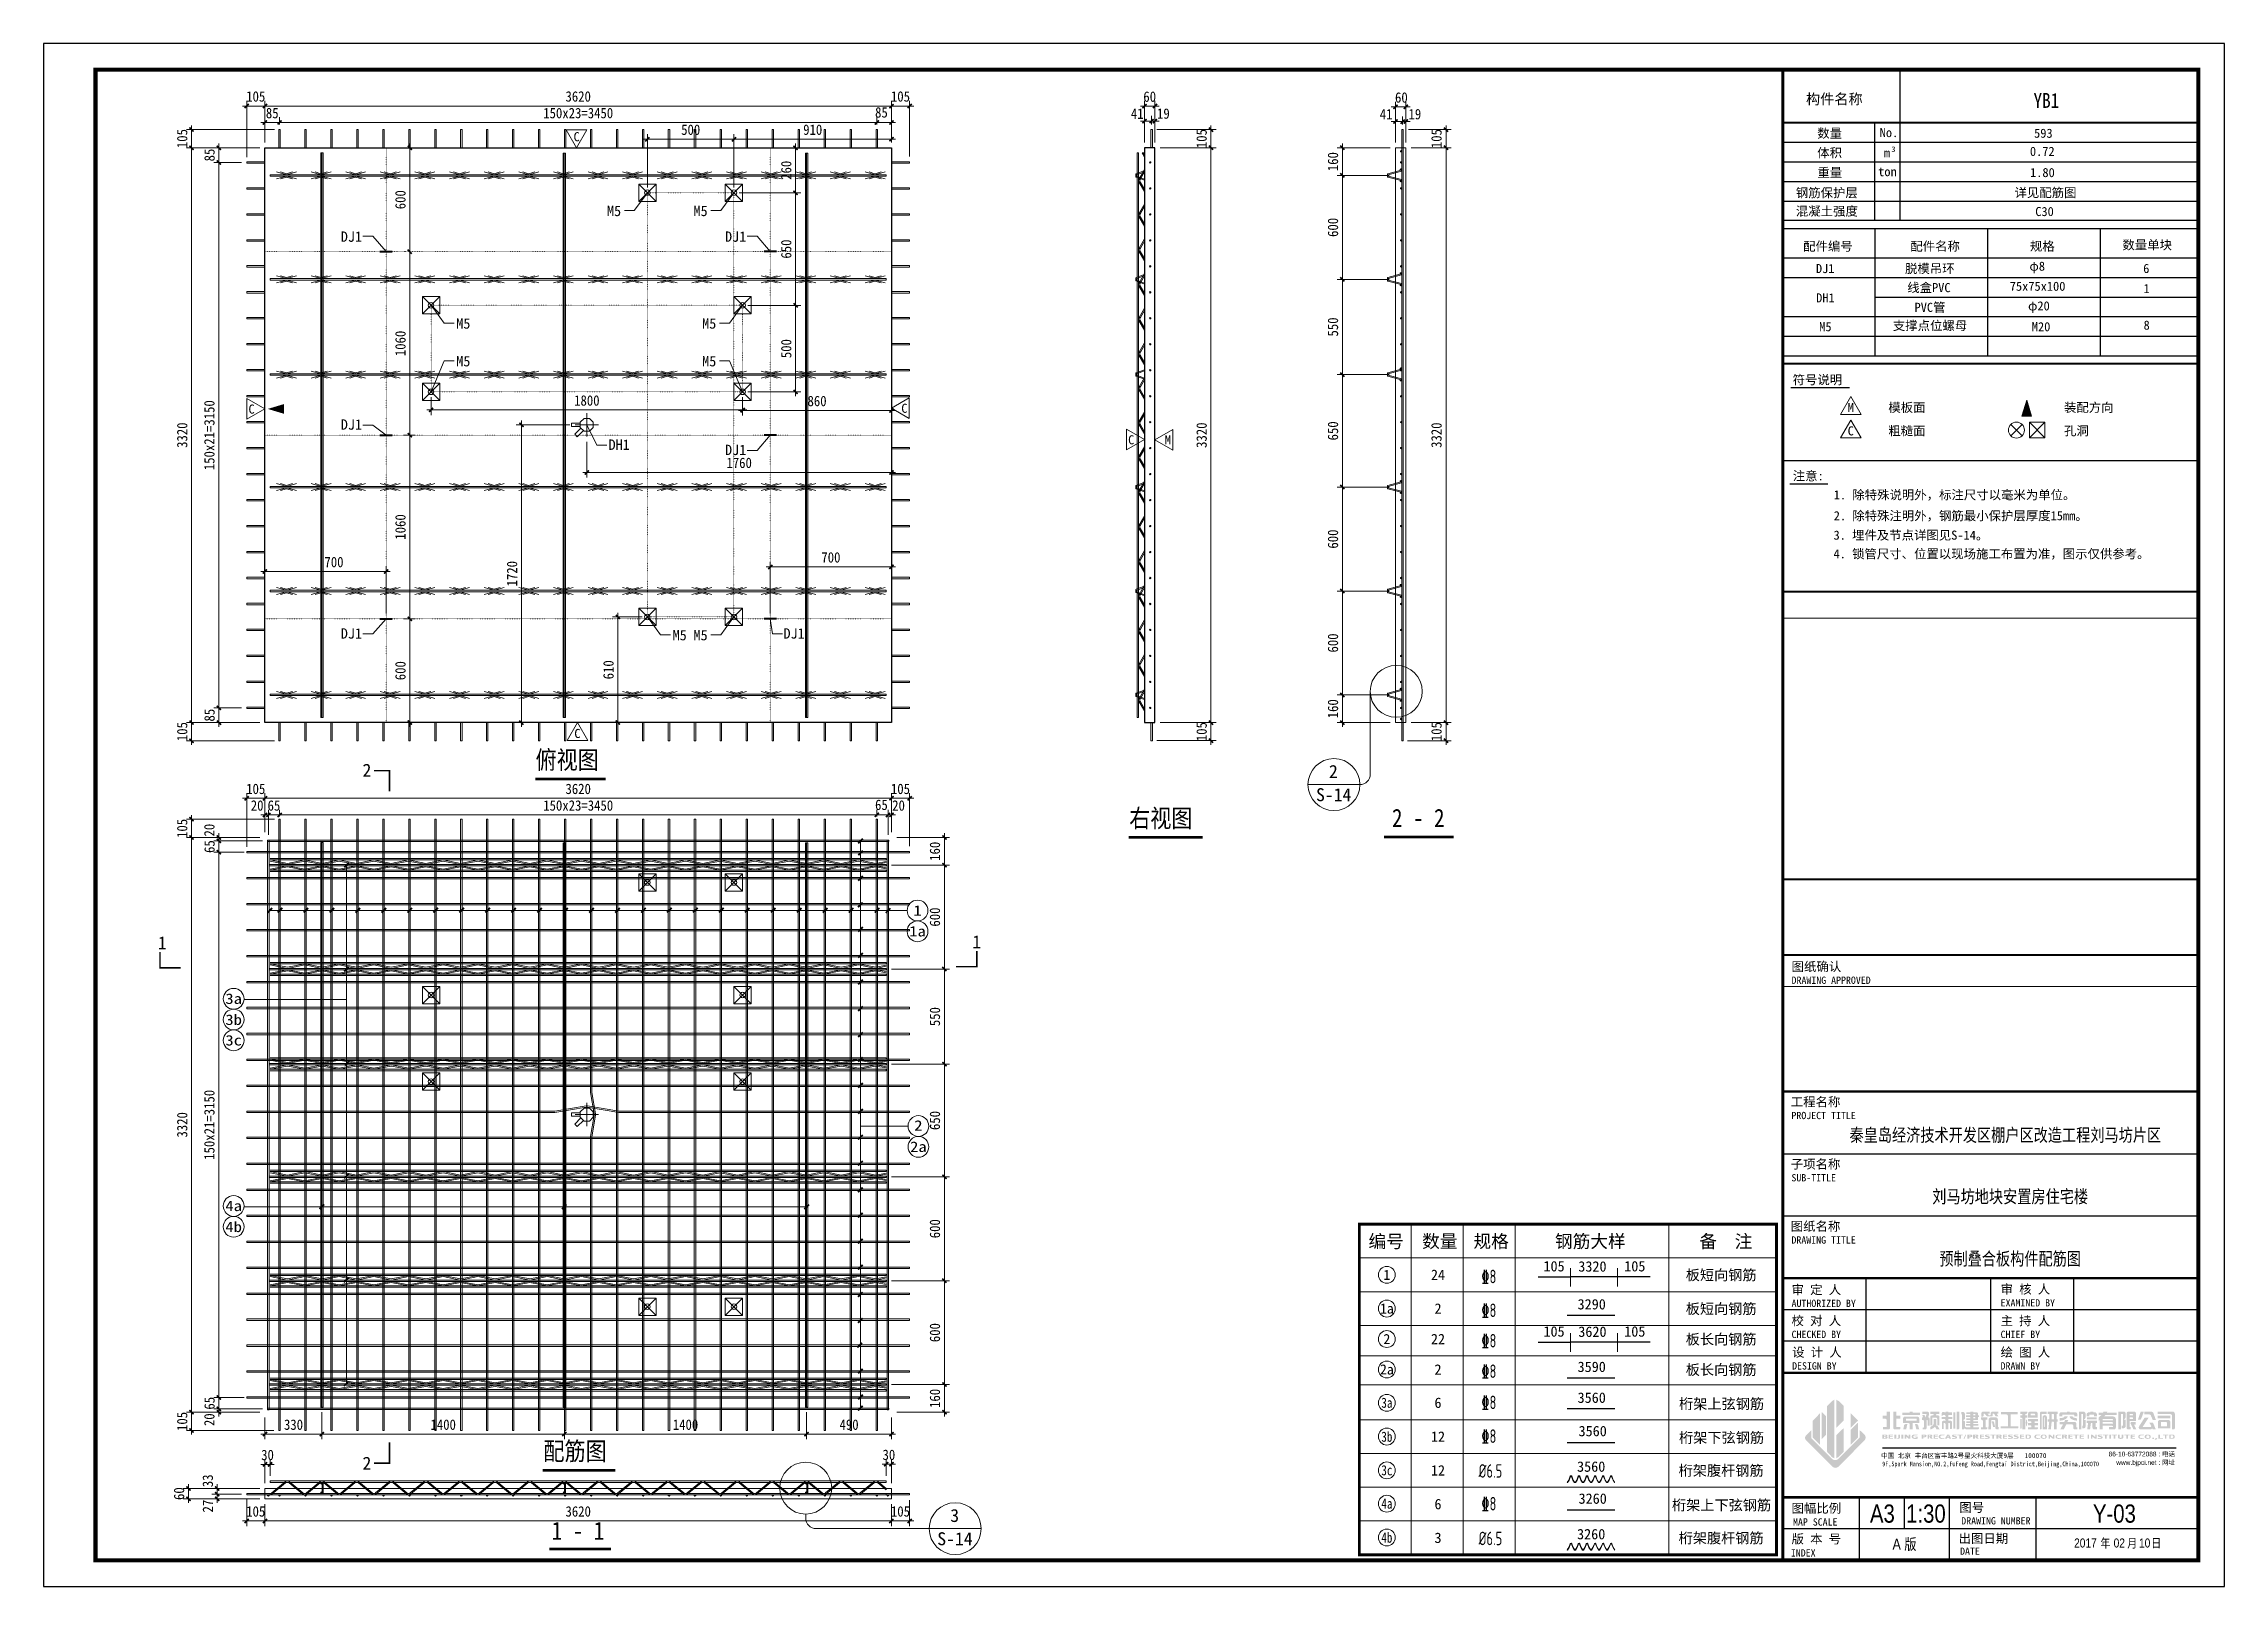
# Model space of a CAD drawing. Header units: millimetres. Extents: x 147 to 28941, y 5 to 9031.
# Drawn here: x 147 to 12747, y 121 to 9031 of the extents above; entities that cross this region are included whole.
import ezdxf
from ezdxf.enums import TextEntityAlignment as Align

# ---------------------------------------------------------------- set-up
doc = ezdxf.new("R2010")
doc.units = ezdxf.units.MM
doc.linetypes.add('ACAD_ISO10W100', pattern=[18, 12, -3, 0, -3])
doc.linetypes.add('DOT', pattern=[0.25, 0, -0.25])
for name, color, linetype in [('BOM图层', 7, 'Continuous'), ('EQUIP-照明', 3, 'Continuous'), ('ERECTIONMARK', 8, 'Continuous'), ('S-DETL-TEXT', 7, 'Continuous'), ('YB1###Base', 7, 'Continuous'), ('YB1###GJ', 7, 'Continuous'), ('YB1###PJ', 7, 'Continuous'), ('YZ-下划线', 1, 'ACAD_ISO10W100'), ('YZ-标题文字', 2, 'Continuous'), ('YZ-索引图号', 3, 'Continuous'), ('图框2', 1, 'Continuous'), ('图框名称', 4, 'Continuous'), ('图框签字栏-图框文字', 255, 'Continuous'), ('图框线', 7, 'Continuous'), ('图签栏说明', 2, 'Continuous'), ('桁架', 4, 'Continuous'), ('钢筋', 7, 'Continuous')]:
    doc.layers.add(name, color=color, linetype=linetype)
for name, color, linetype, lineweight in [('PUB_DIM', 3, 'Continuous', 15), ('YG-标注', 151, 'Continuous', 15), ('YZ-文字', 4, 'Continuous', 13), ('YZ-符号', 96, 'Continuous', 9), ('墙板支撑', 7, 'Continuous', 15), ('文字标注', 7, 'Continuous', 15), ('轮廓线', 2, 'Continuous', 13)]:
    doc.layers.add(name, color=color, linetype=linetype, lineweight=lineweight)
doc.styles.add('TSSD_NORM', font='tssdeng2.shx', dxfattribs={"width": 0.7, "bigfont": 'tssdchn.shx'})
doc.styles.add('YG-样式 2', font='simhei.ttf')
doc.styles.add('YZ-样式 1', font='simhei.ttf', dxfattribs={"width": 0.85})
doc.styles.add('YZ-样式 2', font='simhei.ttf', dxfattribs={"width": 0.9})
doc.styles.add('图框签字栏$0$宋体', font='', dxfattribs={"width": 0.8})
doc.styles.add('图签-logo-2', font='arial.ttf')
doc.styles.add('图签-样式 1', font='arial.ttf', dxfattribs={"width": 0.8})
doc.styles.add('图签-样式 2', font='')
doc.styles.add('图签-黑体', font='simhei.ttf')
doc.styles.add('图签-黑体2', font='simhei.ttf', dxfattribs={"width": 0.8})
doc.styles.add('宋体', font='', dxfattribs={"width": 0.8})
doc.styles.add('黑体', font='simhei.ttf')
doc.styles.get('图框签字栏$0$宋体').set_extended_font_data('NSimSun')
doc.styles.get('图签-样式 2').set_extended_font_data('NSimSun')
doc.styles.get('宋体').set_extended_font_data('SimSun')
doc.dimstyles.new('m_sc-10', dxfattribs={"dimtxt": 65, "dimasz": 30, "dimexe": 20, "dimexo": 30, "dimgap": 20, "dimtad": 1, "dimdec": 0, "dimzin": 1, "dimdsep": 46, "dimtxsty": '黑体', "dimblk": 'ARCHTICK', "dimcen": 250, "dimdle": 10, "dimclrd": 256, "dimclre": 256, "dimclrt": 7, "dimazin": 0, "dimtfac": 1, "dimtdec": 0, "dimtix": 1, "dimtmove": 2, "dimatfit": 2, "dimldrblk": 'ARCHTICK', "dimfxl": 1, "dimlwd": -1, "dimlwe": -1, "dimarcsym": 0})
doc.dimstyles.new('YZ-30', dxfattribs={"dimscale": 30, "dimtxt": 2, "dimasz": 0.8, "dimexe": 1, "dimexo": 1, "dimgap": 0.8, "dimtad": 1, "dimdec": 0, "dimzin": 1, "dimdsep": 46, "dimtxsty": 'YZ-样式 2', "dimblk": 'ARCHTICK', "dimcen": 250, "dimdle": 0.8, "dimclrd": 151, "dimclre": 151, "dimclrt": 7, "dimazin": 0, "dimtfac": 1, "dimtdec": 0, "dimtix": 1, "dimtmove": 2, "dimatfit": 2, "dimldrblk": 'ARCHTICK', "dimfxl": 1, "dimlwd": 9, "dimlwe": 9, "dimarcsym": 0})

msp = doc.modelspace()

# ---------------------------------------------------------------- texts
at = {"layer": 'BOM图层', "style": '图签-黑体'}
for s, height, p in [('构件名称', 60, (10493.6, 8711.5)), ('No.', 52.5, (10809.4, 8517.8)), ('m', 52.5, (10797.7, 8400.2)), ('3', 31.8, (10835.3, 8421.6)), ('ton', 52.5, (10800.5, 8292.2))]:
    msp.add_text(s, height=height, dxfattribs=at).set_placement(p, align=Align.MIDDLE_CENTER)
at = {"layer": 'BOM图层', "style": '图签-黑体', "width": 0.85}
msp.add_text('YB1', height=85.92, dxfattribs=at).set_placement((11718.9, 8703.2), align=Align.MIDDLE_CENTER)
at = {"layer": 'YB1###Base', "style": '图签-黑体'}
for s, p in [('数量', (10466.5, 8513.6)), ('593', (11701.3, 8514)), ('体积', (10466.5, 8401.4)), ('重量', (10467.7, 8286.7)), ('0.72', (11695.1, 8409.2)), ('钢筋保护层', (10450.3, 8170.5)), ('详见配筋图', (11713.6, 8170.9)), ('1.80', (11695.9, 8287)), ('混凝土强度', (10450.3, 8064.1)), ('C30', (11708.1, 8061.9))]:
    msp.add_text(s, height=52.5, dxfattribs=at).set_placement(p, align=Align.MIDDLE_CENTER)
msp.add_text('图号', height=52.5, dxfattribs=at).set_placement((11216.2, 551.5))
at = {"layer": 'YB1###Base', "color": 2, "linetype": 'Continuous', "style": '图签-样式 1', "width": 0.8}
msp.add_text('Y-03', height=105, rotation=0.00002, dxfattribs=at).set_placement((12111.8, 489.3), align=Align.CENTER)
at = {"layer": 'YB1###GJ', "ltscale": 100, "style": '图签-黑体'}
for s, p in [('编号', (7904.3, 2115.8)), ('数量', (8214, 2115.8)), ('规格', (8510.4, 2115.8)), ('钢筋大样', (9083.8, 2115.8)), ('备  注', (9867, 2115.8))]:
    msp.add_text(s, height=74.87, rotation=0, dxfattribs=at).set_placement(p, align=Align.MIDDLE)
at = {"layer": 'YB1###GJ', "lineweight": 9, "style": '宋体'}
for s, p in [('1', (7908.3, 1920.8)), ('1a', (7908.3, 1725.8)), ('2', (7908.3, 1549.8)), ('2a', (7908.3, 1373.9))]:
    msp.add_text(s, height=58.5, dxfattribs=at).set_placement(p, align=Align.MIDDLE)
at = {"layer": 'YB1###GJ', "style": '黑体'}
for s, p in [('24', (8203.7, 1920.8)), ('板短向钢筋', (9839.6, 1920.8)), ('2', (8203.7, 1725.8)), ('板短向钢筋', (9839.6, 1725.8)), ('22', (8203.7, 1549.8)), ('板长向钢筋', (9839.6, 1549.8)), ('2', (8203.7, 1373.9)), ('板长向钢筋', (9839.6, 1373.9)), ('6', (8203.7, 1181.5)), ('桁架上弦钢筋', (9842.1, 1176.7)), ('12', (8203.7, 986.5)), ('桁架下弦钢筋', (9842.1, 981.7)), ('12', (8203.7, 791.5)), ('桁架腹杆钢筋', (9839.6, 791.5)), ('6', (8203.7, 596.5)), ('桁架上下弦钢筋', (9842.1, 591.7)), ('3', (8203.7, 401.5)), ('桁架腹杆钢筋', (9839.6, 401.5))]:
    msp.add_text(s, height=60, dxfattribs=at).set_placement(p, align=Align.MIDDLE)
at = {"layer": 'YB1###GJ', "color": 1, "lineweight": 9, "style": 'TSSD_NORM', "width": 0.7}
for s, p in [('\x848', (8497.7, 1911.1)), ('\x848', (8497.7, 1716.1)), ('\x848', (8497.7, 1540.2)), ('\x848', (8497.7, 1364.2)), ('\x848', (8497.7, 1184)), ('\x848', (8497.7, 989)), ('%%C6.5', (8506.7, 788.3)), ('\x848', (8497.7, 599)), ('%%C6.5', (8506.7, 398.3))]:
    msp.add_text(s, height=78, dxfattribs=at).set_placement(p, align=Align.MIDDLE)
at = {"layer": 'YB1###GJ', "style": '黑体'}
for s, p in [('105', (8874.2, 1922.5)), ('3320', (9095.9, 1921.1)), ('105', (9340.8, 1922.5)), ('3290', (9091.8, 1702.9)), ('105', (8874.2, 1545.7)), ('3620', (9095.9, 1544.3)), ('105', (9340.8, 1545.7)), ('3590', (9091.8, 1341.5)), ('3560', (9091.8, 1163.3)), ('3560', (9097.4, 970.5)), ('3560', (9088.7, 765.3)), ('3260', (9097.4, 580.5)), ('3260', (9088.7, 375.3))]:
    msp.add_text(s, height=60, dxfattribs=at).set_placement(p, align=Align.BOTTOM_CENTER)
at = {"layer": 'YB1###GJ', "lineweight": 9, "style": '宋体', "width": 0.8}
for s, p in [('3a', (7908.3, 1181.5)), ('3b', (7908.3, 986.5)), ('3c', (7908.3, 791.5)), ('4a', (7908.3, 598.9)), ('4b', (7908.3, 403.9))]:
    msp.add_text(s, height=58.5, dxfattribs=at).set_placement(p, align=Align.MIDDLE)
at = {"layer": 'YB1###PJ', "style": '图签-黑体'}
for s, p in [('配件编号', (10456.6, 7861.4)), ('配件名称', (11075.8, 7861.4)), ('规格', (11695.3, 7861.4)), ('数量单块', (12301.3, 7869))]:
    msp.add_text(s, height=52.5, dxfattribs=at).set_placement(p, align=Align.MIDDLE_CENTER)
at = {"layer": 'YB1###PJ', "color": 2, "style": '图签-黑体'}
for s, p in [('DJ1', (10440.9, 7732.4)), ('脱模吊环', (11045.3, 7732.4)), ('6', (12296.2, 7733.1)), ('DH1', (10442, 7563.1)), ('线盒PVC', (11039.9, 7622.3)), ('1', (12298.2, 7616.8)), ('支撑点位螺母', (11046.4, 7402.8)), ('PVC管', (11046.4, 7508.4)), ('M5', (10442, 7396.6)), ('M20', (11688.1, 7396.6)), ('8', (12298.2, 7405.6))]:
    msp.add_text(s, height=52.5, dxfattribs=at).set_placement(p, align=Align.MIDDLE_CENTER)
for s, p in [('φ8', (11665.9, 7704.2)), ('75x75x100', (11668, 7588.3)), ('φ20', (11675.5, 7474.9))]:
    msp.add_text(s, height=52.5, dxfattribs=at).set_placement(p, align=Align.BOTTOM_CENTER)
at = {"layer": 'YZ-文字', "style": '黑体'}
for s, p in [('M5', (3402.3, 8065.4)), ('M5', (3902.3, 8065.4)), ('DJ1', (1864.4, 7916.9)), ('DJ1', (4084.4, 7916.9)), ('M5', (2531.5, 7415.4)), ('M5', (3952.3, 7415.4)), ('M5', (2531.5, 7197.5)), ('M5', (3952.3, 7197.5)), ('DJ1', (1864.4, 6831.9)), ('DH1', (3411.4, 6715.3)), ('DJ1', (4084.4, 6685.2)), ('DJ1', (1864.4, 5625.2)), ('DJ1', (1864.4, 5625.2)), ('M5', (3781.5, 5615.4)), ('M5', (3902.3, 5615.4)), ('DJ1', (4422.1, 5625.2))]:
    msp.add_text(s, height=60, dxfattribs=at).set_placement(p, align=Align.MIDDLE_LEFT)
at = {"layer": 'YZ-标题文字', "style": 'YZ-样式 1', "width": 0.85}
for s, p in [('俯视图', (2989.6, 4811.1)), ('右视图', (6419.7, 4473.9)), ('2 - 2', (7937.9, 4475.6)), ('配筋图', (3035.1, 818.5)), ('1 - 1', (3082.6, 358.7))]:
    msp.add_text(s, height=105, dxfattribs=at).set_placement(p, align=Align.BOTTOM_LEFT)
at = {"layer": 'YZ-标题文字', "style": 'YZ-样式 1', "width": 1.176}
for s, p in [('1', (5196.6, 4024.5)), ('1a', (5196.6, 3904.5)), ('3a', (1245.3, 3514.8)), ('3b', (1245.3, 3394.8)), ('3c', (1245.3, 3274.8)), ('2', (5201.5, 2783.1)), ('2a', (5201.5, 2660)), ('4a', (1245.3, 2318.5)), ('4b', (1245.3, 2198.5))]:
    msp.add_text(s, height=60, dxfattribs=at).set_placement(p, align=Align.MIDDLE)
at = {"layer": 'YZ-符号', "color": 1, "lineweight": 15, "style": '图签-黑体'}
for s, p in [('C', (3209.1, 8467.7)), ('C', (1330.9, 6894.6)), ('C', (5102.8, 6899.1)), ('M', (10570.7, 6903.6, 5530.2)), ('C', (10570.7, 6768.6, 5530.2)), ('C', (6413.4, 6717.2)), ('M', (6625.3, 6716.7)), ('C', (3213.5, 5021.1))]:
    msp.add_text(s, height=52.5, dxfattribs=at).set_placement(p)
at = {"layer": 'YZ-索引图号', "color": 3, "ltscale": 100}
for s, style, p in [('2', 'YZ-样式 1', (7599.4, 4790.5)), ('S-14', 'YZ-样式 2', (7601.1, 4656.2)), ('3', 'YZ-样式 1', (5411.1, 493.3)), ('S-14', 'YZ-样式 2', (5412.8, 358.9))]:
    msp.add_text(s, height=75, dxfattribs=dict(at, style=style)).set_placement(p, align=Align.CENTER)
at = {"layer": '图框名称', "color": 2, "linetype": 'Continuous', "style": '图签-样式 1', "width": 0.8}
for s, height, p in [('秦皇岛经济技术开发区棚户区改造工程刘马坊片区', 75, (11481.6, 2690.7)), ('刘马坊地块安置房住宅楼', 75, (11509.5, 2335.5)), ('预制叠合板构件配筋图', 75, (11509.5, 1976.2)), ('A3', 105, (10771.3, 489.3)), ('1:30', 105, (11022.9, 489.3)), ('A 版', 64.5, (10899.1, 333.1))]:
    msp.add_text(s, height=height, rotation=0.00002, dxfattribs=at).set_placement(p, align=Align.CENTER)
at = {"layer": '图框名称', "color": 2, "style": '图签-样式 1', "width": 0.8}
msp.add_text('2017      02     10', height=52.5, rotation=0.0001, dxfattribs=at).set_placement((11879, 345.7))
at = {"layer": '图框名称', "color": 0, "style": '图签-样式 1', "width": 0.8}
msp.add_text('年      月     日', height=52.5, rotation=0.0001, dxfattribs=at).set_placement((12382, 345.1), align=Align.RIGHT)
at = {"layer": '图框签字栏-图框文字'}
for s, height, style, p in [('符号说明', 52.5, '图签-黑体', (10252.6, 7064.2)), ('模板面', 52.5, '图签-黑体', (10805.5, 6904.3)), ('装配方向', 52.5, '图签-黑体', (11820.6, 6904.3)), ('粗糙面', 52.5, '图签-黑体', (10805.5, 6769.3)), ('孔洞', 52.5, '图签-黑体', (11820.6, 6769.3)), ('注意:', 52.5, '图签-黑体', (10253.5, 6508.9)), ('图纸确认', 52.5, '图签-黑体', (10246.5, 3674.9)), ('DRAWING APPROVED', 42, '图框签字栏$0$宋体', (10246.5, 3601.3)), ('工程名称', 52.5, '图签-黑体', (10242, 2893.7)), ('PROJECT TITLE', 42, '图框签字栏$0$宋体', (10245.8, 2819.9)), ('子项名称', 52.5, '图签-黑体', (10242, 2534.2)), ('SUB-TITLE', 42, '图框签字栏$0$宋体', (10245.8, 2460.4)), ('图纸名称', 52.5, '图签-黑体', (10242, 2174.8)), ('DRAWING TITLE', 42, '图框签字栏$0$宋体', (10245.8, 2101)), ('AUTHORIZED BY', 42, '图框签字栏$0$宋体', (10246.5, 1735)), ('审 定 人', 52.5, '图签-黑体', (10246.5, 1808.6)), ('EXAMINED BY', 42, '图框签字栏$0$宋体', (11454.3, 1738)), ('审 核 人', 52.5, '图签-黑体', (11454.3, 1811.6)), ('校 对 人', 52.5, '图签-黑体', (10246.5, 1629.6)), ('主 持 人', 52.5, '图签-黑体', (11454.2, 1629.6)), ('CHECKED BY', 42, '图框签字栏$0$宋体', (10246.5, 1555.9)), ('CHIEF BY', 42, '图框签字栏$0$宋体', (11454.2, 1555.9)), ('设 计 人', 52.5, '图签-黑体', (10249.6, 1447.5)), ('DESIGN BY', 42, '图框签字栏$0$宋体', (10249.6, 1373.8)), ('绘 图 人', 52.5, '图签-黑体', (11454.2, 1447.5)), ('DRAWN BY', 42, '图框签字栏$0$宋体', (11454.2, 1373.8)), ('中国 北京 丰台区富丰路2号星火科技大厦9层   100070', 27.009, '图签-黑体2', (10764.2, 862.9)), ('图幅比例', 52.5, '图签-黑体', (10246.5, 546.1)), ('MAP SCALE', 42, '图框签字栏$0$宋体', (10254.8, 472.4)), ('版 本 号', 52.5, '图签-黑体', (10246.5, 369.1)), ('出图日期', 52.5, '图签-黑体', (11211.6, 372.1)), ('INDEX', 42, '图框签字栏$0$宋体', (10242.4, 293.7)), ('DATE', 42, '图框签字栏$0$宋体', (11220, 303.6))]:
    msp.add_text(s, height=height, dxfattribs=dict(at, style=style)).set_placement(p)
at = {"layer": '图框签字栏-图框文字', "style": '图签-logo-2'}
for s, p in [('86-10-63772088 : 电话', (12462.2, 872.3)), ('www.bjpci.net : 网址', (12462.2, 823.3))]:
    msp.add_text(s, height=27.009, dxfattribs=at).set_placement(p, align=Align.RIGHT)
at = {"layer": '图框签字栏-图框文字', "style": '图签-黑体2', "width": 0.8}
msp.add_text('9F,Spark Mansion,NO.2,FuFeng Road,Fengtai District,Beijing,China,100070', height=27.009, dxfattribs=at).set_placement((10770.4, 815.2))
at = {"layer": '图框签字栏-图框文字', "style": '图框签字栏$0$宋体'}
msp.add_text('DRAWING NUMBER', height=42, dxfattribs=at).set_placement((11427, 479.1), align=Align.CENTER)
at = {"layer": '图签栏说明', "color": 2, "style": '图签-样式 2'}
for s, p in [('1. 除特殊说明外，标注尺寸以毫米为单位。', (10490.3, 6399.4)), ('2. 除特殊注明外，钢筋最小保护层厚度15mm。', (10490.3, 6278.7)), ('3. 埋件及节点详图见S-14。', (10488.9, 6166.5)), ('4. 锁管尺寸、位置以现场施工布置为准，图示仅供参考。', (10488.9, 6058.7))]:
    msp.add_text(s, height=52.5, dxfattribs=at).set_placement(p)
at = {"layer": '文字标注', "style": 'YG-样式 2'}
for s, p in [('2', (2015.2, 4797.6)), ('1', (832.7, 3800.2)), ('1', (5538.6, 3806.3)), ('2', (2015.2, 795.3))]:
    msp.add_text(s, height=75, dxfattribs=at).set_placement(p, align=Align.CENTER)

# ---------------------------------------------------------------- blocks, each defined once
blk = doc.blocks.new('_ArchTick')
at = {"color": 0, "linetype": 'ByBlock', "const_width": 0.4}
blk.add_lwpolyline([(-0.5, -0.5), (0.5, 0.5)], dxfattribs=at)
blk = doc.blocks.new('*D33')
at = {"layer": 'Defpoints', "color": 0, "ltscale": 30, "transparency": 16777216}
for p in [(3286, 6762), (5046, 6742), (5046, 6555)]:
    blk.add_point(p, dxfattribs=at)
at = {"layer": 'YG-标注', "color": 151, "lineweight": 9, "ltscale": 30, "transparency": 16777216}
for p, q in [((3286, 6732), (3286, 6525)), ((5046, 6712), (5046, 6525)), ((3262, 6555), (5070, 6555))]:
    blk.add_line(p, q, dxfattribs=at)
at = {"layer": 'YG-标注', "color": 151, "lineweight": 9, "ltscale": 30, "transparency": 16777216, "xscale": 24, "yscale": 24, "zscale": 24, "rotation": 180}
blk.add_blockref('_ArchTick', (3286, 6555), dxfattribs=at)
at = {"layer": 'YG-标注', "color": 151, "lineweight": 9, "ltscale": 30, "transparency": 16777216, "xscale": 24, "yscale": 24, "zscale": 24}
blk.add_blockref('_ArchTick', (5046, 6555), dxfattribs=at)
at = {"layer": 'YG-标注', "color": 7, "ltscale": 30, "transparency": 16777216, "insert": (4166, 6610), "char_height": 60, "attachment_point": 5, "style": 'YZ-样式 2'}
blk.add_mtext('1760', dxfattribs=at)
blk = doc.blocks.new('*D34')
at = {"layer": 'Defpoints', "color": 0, "ltscale": 30, "transparency": 16777216}
for p in [(1426, 4447), (1002, 1127), (1426, 1127)]:
    blk.add_point(p, dxfattribs=at)
at = {"layer": 'YG-标注', "color": 151, "lineweight": 9, "ltscale": 30, "transparency": 16777216}
for p, q in [((1396, 4447), (972, 4447)), ((1002, 4471), (1002, 1103)), ((1396, 1127), (972, 1127))]:
    blk.add_line(p, q, dxfattribs=at)
at = {"layer": 'YG-标注', "color": 151, "lineweight": 9, "ltscale": 30, "transparency": 16777216, "xscale": 24, "yscale": 24, "zscale": 24}
for p, rotation in [((1002, 4447), 90), ((1002, 1127), 270)]:
    blk.add_blockref('_ArchTick', p, dxfattribs=dict(at, rotation=rotation))
at = {"layer": 'YG-标注', "color": 7, "lineweight": 9, "ltscale": 30, "transparency": 16777216, "insert": (948, 2787), "char_height": 60, "attachment_point": 5, "rotation": 90, "style": 'YZ-样式 2'}
blk.add_mtext('3320', dxfattribs=at)
blk = doc.blocks.new('*D35')
at = {"layer": 'Defpoints', "color": 0, "ltscale": 30, "transparency": 16777216}
for p in [(1002, 4552), (1511, 4552), (1426, 4447)]:
    blk.add_point(p, dxfattribs=at)
at = {"layer": 'YG-标注', "color": 151, "lineweight": 9, "ltscale": 30, "transparency": 16777216}
for p, q in [((1481, 4552), (972, 4552)), ((1002, 4552), (1002, 4576)), ((1002, 4447), (1002, 4552)), ((1396, 4447), (972, 4447)), ((1002, 4447), (1002, 4423))]:
    blk.add_line(p, q, dxfattribs=at)
at = {"layer": 'YG-标注', "color": 151, "lineweight": 9, "ltscale": 30, "transparency": 16777216, "xscale": 24, "yscale": 24, "zscale": 24}
for p, rotation in [((1002, 4552), 270), ((1002, 4447), 90)]:
    blk.add_blockref('_ArchTick', p, dxfattribs=dict(at, rotation=rotation))
at = {"layer": 'YG-标注', "color": 7, "lineweight": 9, "ltscale": 30, "transparency": 16777216, "insert": (948, 4499), "char_height": 60, "attachment_point": 5, "rotation": 90, "style": 'YZ-样式 2'}
blk.add_mtext('105', dxfattribs=at)
blk = doc.blocks.new('*D36')
at = {"layer": 'Defpoints', "color": 0, "ltscale": 30, "transparency": 16777216}
for p in [(1002, 1127), (1426, 1127), (1507, 1022)]:
    blk.add_point(p, dxfattribs=at)
at = {"layer": 'YG-标注', "color": 151, "lineweight": 9, "ltscale": 30, "transparency": 16777216}
for p, q in [((1002, 1127), (1002, 1151)), ((1396, 1127), (972, 1127)), ((1477, 1022), (972, 1022)), ((1002, 1022), (1002, 1127)), ((1002, 1022), (1002, 998))]:
    blk.add_line(p, q, dxfattribs=at)
at = {"layer": 'YG-标注', "color": 151, "lineweight": 9, "ltscale": 30, "transparency": 16777216, "xscale": 24, "yscale": 24, "zscale": 24}
for p, rotation in [((1002, 1127), 270), ((1002, 1022), 90)]:
    blk.add_blockref('_ArchTick', p, dxfattribs=dict(at, rotation=rotation))
at = {"layer": 'YG-标注', "color": 7, "lineweight": 9, "ltscale": 30, "transparency": 16777216, "insert": (948, 1074), "char_height": 60, "attachment_point": 5, "rotation": 90, "style": 'YZ-样式 2'}
blk.add_mtext('105', dxfattribs=at)
blk = doc.blocks.new('*D37')
at = {"layer": 'Defpoints', "color": 0, "ltscale": 30, "transparency": 16777216}
for p in [(1160, 1147), (1441, 1147), (1426, 1127)]:
    blk.add_point(p, dxfattribs=at)
at = {"layer": 'YG-标注', "color": 151, "lineweight": 9, "ltscale": 30, "transparency": 16777216}
for p, q in [((1411, 1147), (1130, 1147)), ((1160, 1147), (1160, 1171)), ((1160, 1127), (1160, 1147)), ((1396, 1127), (1130, 1127)), ((1160, 1127), (1160, 1103))]:
    blk.add_line(p, q, dxfattribs=at)
at = {"layer": 'YG-标注', "color": 151, "lineweight": 9, "ltscale": 30, "transparency": 16777216, "xscale": 24, "yscale": 24, "zscale": 24}
for p, rotation in [((1160, 1147), 270), ((1160, 1127), 90)]:
    blk.add_blockref('_ArchTick', p, dxfattribs=dict(at, rotation=rotation))
at = {"layer": 'YG-标注', "color": 7, "lineweight": 9, "ltscale": 30, "transparency": 16777216, "insert": (1105, 1084), "char_height": 60, "attachment_point": 5, "rotation": 90, "style": 'YZ-样式 2'}
blk.add_mtext('20', dxfattribs=at)
blk = doc.blocks.new('*D38')
at = {"layer": 'Defpoints', "color": 0, "ltscale": 30, "transparency": 16777216}
for p in [(1160, 4362), (1336, 4362), (1336, 1212)]:
    blk.add_point(p, dxfattribs=at)
at = {"layer": 'YG-标注', "color": 151, "lineweight": 9, "ltscale": 30, "transparency": 16777216}
for p, q in [((1306, 4362), (1130, 4362)), ((1160, 1188), (1160, 4386)), ((1306, 1212), (1130, 1212))]:
    blk.add_line(p, q, dxfattribs=at)
at = {"layer": 'YG-标注', "color": 151, "lineweight": 9, "ltscale": 30, "transparency": 16777216, "xscale": 24, "yscale": 24, "zscale": 24}
for p, rotation in [((1160, 4362), 90), ((1160, 1212), 270)]:
    blk.add_blockref('_ArchTick', p, dxfattribs=dict(at, rotation=rotation))
at = {"layer": 'YG-标注', "color": 7, "lineweight": 9, "ltscale": 30, "transparency": 16777216, "insert": (1105, 2787), "char_height": 60, "attachment_point": 5, "rotation": 90, "style": 'YZ-样式 2'}
blk.add_mtext('150x21=3150', dxfattribs=at)
blk = doc.blocks.new('*D39')
at = {"layer": 'Defpoints', "color": 0, "ltscale": 30, "transparency": 16777216}
for p in [(1160, 4427), (1441, 4427), (1336, 4362)]:
    blk.add_point(p, dxfattribs=at)
at = {"layer": 'YG-标注', "color": 151, "lineweight": 9, "ltscale": 30, "transparency": 16777216}
for p, q in [((1411, 4427), (1130, 4427)), ((1160, 4427), (1160, 4451)), ((1160, 4362), (1160, 4427)), ((1306, 4362), (1130, 4362)), ((1160, 4362), (1160, 4338))]:
    blk.add_line(p, q, dxfattribs=at)
at = {"layer": 'YG-标注', "color": 151, "lineweight": 9, "ltscale": 30, "transparency": 16777216, "xscale": 24, "yscale": 24, "zscale": 24}
for p, rotation in [((1160, 4427), 270), ((1160, 4362), 90)]:
    blk.add_blockref('_ArchTick', p, dxfattribs=dict(at, rotation=rotation))
at = {"layer": 'YG-标注', "color": 7, "lineweight": 9, "ltscale": 30, "transparency": 16777216, "insert": (1106, 4394), "char_height": 60, "attachment_point": 5, "rotation": 90, "style": 'YZ-样式 2'}
blk.add_mtext('65', dxfattribs=at)
blk = doc.blocks.new('*D40')
at = {"layer": 'Defpoints', "color": 0, "ltscale": 30, "transparency": 16777216}
for p in [(1160, 4447), (1426, 4447), (1441, 4427)]:
    blk.add_point(p, dxfattribs=at)
at = {"layer": 'YG-标注', "color": 151, "lineweight": 9, "ltscale": 30, "transparency": 16777216}
for p, q in [((1396, 4447), (1130, 4447)), ((1411, 4427), (1130, 4427)), ((1160, 4447), (1160, 4471)), ((1160, 4427), (1160, 4447)), ((1160, 4427), (1160, 4403))]:
    blk.add_line(p, q, dxfattribs=at)
at = {"layer": 'YG-标注', "color": 151, "lineweight": 9, "ltscale": 30, "transparency": 16777216, "xscale": 24, "yscale": 24, "zscale": 24}
for p, rotation in [((1160, 4447), 270), ((1160, 4427), 90)]:
    blk.add_blockref('_ArchTick', p, dxfattribs=dict(at, rotation=rotation))
at = {"layer": 'YG-标注', "color": 7, "lineweight": 9, "ltscale": 30, "transparency": 16777216, "insert": (1105, 4489), "char_height": 60, "attachment_point": 5, "rotation": 90, "style": 'YZ-样式 2'}
blk.add_mtext('20', dxfattribs=at)
blk = doc.blocks.new('*D41')
at = {"layer": 'Defpoints', "color": 0, "ltscale": 30, "transparency": 16777216}
for p in [(1160, 1212), (1336, 1212), (1441, 1147)]:
    blk.add_point(p, dxfattribs=at)
at = {"layer": 'YG-标注', "color": 151, "lineweight": 9, "ltscale": 30, "transparency": 16777216}
for p, q in [((1306, 1212), (1130, 1212)), ((1411, 1147), (1130, 1147)), ((1160, 1212), (1160, 1236)), ((1160, 1147), (1160, 1212)), ((1160, 1147), (1160, 1123))]:
    blk.add_line(p, q, dxfattribs=at)
at = {"layer": 'YG-标注', "color": 151, "lineweight": 9, "ltscale": 30, "transparency": 16777216, "xscale": 24, "yscale": 24, "zscale": 24}
for p, rotation in [((1160, 1212), 270), ((1160, 1147), 90)]:
    blk.add_blockref('_ArchTick', p, dxfattribs=dict(at, rotation=rotation))
at = {"layer": 'YG-标注', "color": 7, "lineweight": 9, "ltscale": 30, "transparency": 16777216, "insert": (1106, 1179), "char_height": 60, "attachment_point": 5, "rotation": 90, "style": 'YZ-样式 2'}
blk.add_mtext('65', dxfattribs=at)
blk = doc.blocks.new('*D42')
at = {"layer": 'Defpoints', "color": 0, "ltscale": 30, "transparency": 16777216}
for p in [(5016, 4287), (5016, 3687), (5352, 3687)]:
    blk.add_point(p, dxfattribs=at)
at = {"layer": 'YG-标注', "color": 151, "lineweight": 9, "ltscale": 30, "transparency": 16777216}
for p, q in [((5046, 4287), (5382, 4287)), ((5352, 4311), (5352, 3663)), ((5046, 3687), (5382, 3687))]:
    blk.add_line(p, q, dxfattribs=at)
at = {"layer": 'YG-标注', "color": 151, "lineweight": 9, "ltscale": 30, "transparency": 16777216, "xscale": 24, "yscale": 24, "zscale": 24}
for p, rotation in [((5352, 4287), 90), ((5352, 3687), 270)]:
    blk.add_blockref('_ArchTick', p, dxfattribs=dict(at, rotation=rotation))
at = {"layer": 'YG-标注', "color": 7, "lineweight": 9, "ltscale": 30, "transparency": 16777216, "insert": (5297, 3987), "char_height": 60, "attachment_point": 5, "rotation": 90, "style": 'YZ-样式 2'}
blk.add_mtext('600', dxfattribs=at)
blk = doc.blocks.new('*D43')
at = {"layer": 'Defpoints', "color": 0, "ltscale": 30, "transparency": 16777216}
for p in [(5046, 4447), (5016, 4287), (5352, 4287)]:
    blk.add_point(p, dxfattribs=at)
at = {"layer": 'YG-标注', "color": 151, "lineweight": 9, "ltscale": 30, "transparency": 16777216}
for p, q in [((5076, 4447), (5382, 4447)), ((5352, 4471), (5352, 4263)), ((5046, 4287), (5382, 4287))]:
    blk.add_line(p, q, dxfattribs=at)
at = {"layer": 'YG-标注', "color": 151, "lineweight": 9, "ltscale": 30, "transparency": 16777216, "xscale": 24, "yscale": 24, "zscale": 24}
for p, rotation in [((5352, 4447), 90), ((5352, 4287), 270)]:
    blk.add_blockref('_ArchTick', p, dxfattribs=dict(at, rotation=rotation))
at = {"layer": 'YG-标注', "color": 7, "lineweight": 9, "ltscale": 30, "transparency": 16777216, "insert": (5297, 4367), "char_height": 60, "attachment_point": 5, "rotation": 90, "style": 'YZ-样式 2'}
blk.add_mtext('160', dxfattribs=at)
blk = doc.blocks.new('*D44')
at = {"layer": 'Defpoints', "color": 0, "ltscale": 30, "transparency": 16777216}
for p in [(5016, 3687), (5016, 3137), (5352, 3137)]:
    blk.add_point(p, dxfattribs=at)
at = {"layer": 'YG-标注', "color": 151, "lineweight": 9, "ltscale": 30, "transparency": 16777216}
for p, q in [((5046, 3687), (5382, 3687)), ((5352, 3711), (5352, 3113)), ((5046, 3137), (5382, 3137))]:
    blk.add_line(p, q, dxfattribs=at)
at = {"layer": 'YG-标注', "color": 151, "lineweight": 9, "ltscale": 30, "transparency": 16777216, "xscale": 24, "yscale": 24, "zscale": 24}
for p, rotation in [((5352, 3687), 90), ((5352, 3137), 270)]:
    blk.add_blockref('_ArchTick', p, dxfattribs=dict(at, rotation=rotation))
at = {"layer": 'YG-标注', "color": 7, "ltscale": 30, "transparency": 16777216, "insert": (5297, 3412), "char_height": 60, "attachment_point": 5, "rotation": 90, "style": 'YZ-样式 2'}
blk.add_mtext('550', dxfattribs=at)
blk = doc.blocks.new('*D45')
at = {"layer": 'Defpoints', "color": 0, "ltscale": 30, "transparency": 16777216}
for p in [(5016, 3137), (5016, 2487), (5352, 2487)]:
    blk.add_point(p, dxfattribs=at)
at = {"layer": 'YG-标注', "color": 151, "lineweight": 9, "ltscale": 30, "transparency": 16777216}
for p, q in [((5352, 3161), (5352, 2463)), ((5046, 3137), (5382, 3137)), ((5046, 2487), (5382, 2487))]:
    blk.add_line(p, q, dxfattribs=at)
at = {"layer": 'YG-标注', "color": 151, "lineweight": 9, "ltscale": 30, "transparency": 16777216, "xscale": 24, "yscale": 24, "zscale": 24}
for p, rotation in [((5352, 3137), 90), ((5352, 2487), 270)]:
    blk.add_blockref('_ArchTick', p, dxfattribs=dict(at, rotation=rotation))
at = {"layer": 'YG-标注', "color": 7, "ltscale": 30, "transparency": 16777216, "insert": (5297, 2812), "char_height": 60, "attachment_point": 5, "rotation": 90, "style": 'YZ-样式 2'}
blk.add_mtext('650', dxfattribs=at)
blk = doc.blocks.new('*D46')
at = {"layer": 'Defpoints', "color": 0, "ltscale": 30, "transparency": 16777216}
for p in [(5016, 2487), (5016, 1887), (5352, 1887)]:
    blk.add_point(p, dxfattribs=at)
at = {"layer": 'YG-标注', "color": 151, "lineweight": 9, "ltscale": 30, "transparency": 16777216}
for p, q in [((5046, 2487), (5382, 2487)), ((5352, 2511), (5352, 1863)), ((5046, 1887), (5382, 1887))]:
    blk.add_line(p, q, dxfattribs=at)
at = {"layer": 'YG-标注', "color": 151, "lineweight": 9, "ltscale": 30, "transparency": 16777216, "xscale": 24, "yscale": 24, "zscale": 24}
for p, rotation in [((5352, 2487), 90), ((5352, 1887), 270)]:
    blk.add_blockref('_ArchTick', p, dxfattribs=dict(at, rotation=rotation))
at = {"layer": 'YG-标注', "color": 7, "ltscale": 30, "transparency": 16777216, "insert": (5297, 2187), "char_height": 60, "attachment_point": 5, "rotation": 90, "style": 'YZ-样式 2'}
blk.add_mtext('600', dxfattribs=at)
blk = doc.blocks.new('*D47')
at = {"layer": 'Defpoints', "color": 0, "ltscale": 30, "transparency": 16777216}
for p in [(5016, 1887), (5016, 1287), (5352, 1287)]:
    blk.add_point(p, dxfattribs=at)
at = {"layer": 'YG-标注', "color": 151, "lineweight": 9, "ltscale": 30, "transparency": 16777216}
for p, q in [((5352, 1911), (5352, 1263)), ((5046, 1887), (5382, 1887)), ((5046, 1287), (5382, 1287))]:
    blk.add_line(p, q, dxfattribs=at)
at = {"layer": 'YG-标注', "color": 151, "lineweight": 9, "ltscale": 30, "transparency": 16777216, "xscale": 24, "yscale": 24, "zscale": 24}
for p, rotation in [((5352, 1887), 90), ((5352, 1287), 270)]:
    blk.add_blockref('_ArchTick', p, dxfattribs=dict(at, rotation=rotation))
at = {"layer": 'YG-标注', "color": 7, "ltscale": 30, "transparency": 16777216, "insert": (5297, 1587), "char_height": 60, "attachment_point": 5, "rotation": 90, "style": 'YZ-样式 2'}
blk.add_mtext('600', dxfattribs=at)
blk = doc.blocks.new('*D48')
at = {"layer": 'Defpoints', "color": 0, "ltscale": 30, "transparency": 16777216}
for p in [(5016, 1287), (5046, 1127), (5352, 1127)]:
    blk.add_point(p, dxfattribs=at)
at = {"layer": 'YG-标注', "color": 151, "lineweight": 9, "ltscale": 30, "transparency": 16777216}
for p, q in [((5046, 1287), (5382, 1287)), ((5352, 1311), (5352, 1103)), ((5076, 1127), (5382, 1127))]:
    blk.add_line(p, q, dxfattribs=at)
at = {"layer": 'YG-标注', "color": 151, "lineweight": 9, "ltscale": 30, "transparency": 16777216, "xscale": 24, "yscale": 24, "zscale": 24}
for p, rotation in [((5352, 1287), 90), ((5352, 1127), 270)]:
    blk.add_blockref('_ArchTick', p, dxfattribs=dict(at, rotation=rotation))
at = {"layer": 'YG-标注', "color": 7, "ltscale": 30, "transparency": 16777216, "insert": (5297, 1207), "char_height": 60, "attachment_point": 5, "rotation": 90, "style": 'YZ-样式 2'}
blk.add_mtext('160', dxfattribs=at)
blk = doc.blocks.new('A$C7C4453D7')
at = {"color": 3, "lineweight": 15, "xscale": -80, "yscale": 80, "zscale": 80, "rotation": 180}
blk.add_blockref('_ArchTick', (0, 0), dxfattribs=at)
blk = doc.blocks.new('*D49')
at = {"layer": 'Defpoints', "color": 0, "ltscale": 30, "transparency": 16777216}
for p in [(1426, 4673), (1426, 4447), (1321, 4362)]:
    blk.add_point(p, dxfattribs=at)
at = {"layer": 'YG-标注', "color": 151, "lineweight": 9, "ltscale": 30, "transparency": 16777216}
for p, q in [((1321, 4673), (1297, 4673)), ((1321, 4392), (1321, 4703)), ((1321, 4673), (1426, 4673)), ((1426, 4477), (1426, 4703)), ((1426, 4673), (1450, 4673))]:
    blk.add_line(p, q, dxfattribs=at)
at = {"layer": 'YG-标注', "color": 151, "lineweight": 9, "ltscale": 30, "transparency": 16777216, "xscale": 24, "yscale": 24, "zscale": 24}
blk.add_blockref('_ArchTick', (1321, 4673), dxfattribs=at)
at = {"layer": 'YG-标注', "color": 151, "lineweight": 9, "ltscale": 30, "transparency": 16777216, "xscale": 24, "yscale": 24, "zscale": 24, "rotation": 180}
blk.add_blockref('_ArchTick', (1426, 4673), dxfattribs=at)
at = {"layer": 'YG-标注', "color": 7, "ltscale": 30, "transparency": 16777216, "insert": (1373, 4727), "char_height": 60, "attachment_point": 5, "style": 'YZ-样式 2'}
blk.add_mtext('105', dxfattribs=at)
blk = doc.blocks.new('*D50')
at = {"layer": 'Defpoints', "color": 0, "ltscale": 30, "transparency": 16777216}
for p in [(1511, 4577), (1511, 4537), (1446, 4432)]:
    blk.add_point(p, dxfattribs=at)
at = {"layer": 'YG-标注', "color": 151, "lineweight": 9, "ltscale": 30, "transparency": 16777216}
for p, q in [((1446, 4577), (1422, 4577)), ((1446, 4462), (1446, 4607)), ((1446, 4577), (1511, 4577)), ((1511, 4567), (1511, 4607)), ((1511, 4577), (1535, 4577))]:
    blk.add_line(p, q, dxfattribs=at)
at = {"layer": 'YG-标注', "color": 151, "lineweight": 9, "ltscale": 30, "transparency": 16777216, "xscale": 24, "yscale": 24, "zscale": 24}
blk.add_blockref('_ArchTick', (1446, 4577), dxfattribs=at)
at = {"layer": 'YG-标注', "color": 151, "lineweight": 9, "ltscale": 30, "transparency": 16777216, "xscale": 24, "yscale": 24, "zscale": 24, "rotation": 180}
blk.add_blockref('_ArchTick', (1511, 4577), dxfattribs=at)
at = {"layer": 'YG-标注', "color": 7, "ltscale": 30, "transparency": 16777216, "insert": (1478, 4631), "char_height": 60, "attachment_point": 5, "style": 'YZ-样式 2'}
blk.add_mtext('65', dxfattribs=at)
blk = doc.blocks.new('*D51')
at = {"layer": 'Defpoints', "color": 0, "ltscale": 30, "transparency": 16777216}
for p in [(1426, 4577), (1426, 4447), (1446, 4432)]:
    blk.add_point(p, dxfattribs=at)
at = {"layer": 'YG-标注', "color": 151, "lineweight": 9, "ltscale": 30, "transparency": 16777216}
for p, q in [((1426, 4577), (1402, 4577)), ((1426, 4477), (1426, 4607)), ((1446, 4577), (1426, 4577)), ((1446, 4462), (1446, 4607)), ((1446, 4577), (1470, 4577))]:
    blk.add_line(p, q, dxfattribs=at)
at = {"layer": 'YG-标注', "color": 151, "lineweight": 9, "ltscale": 30, "transparency": 16777216, "xscale": 24, "yscale": 24, "zscale": 24}
blk.add_blockref('_ArchTick', (1426, 4577), dxfattribs=at)
at = {"layer": 'YG-标注', "color": 151, "lineweight": 9, "ltscale": 30, "transparency": 16777216, "xscale": 24, "yscale": 24, "zscale": 24, "rotation": 180}
blk.add_blockref('_ArchTick', (1446, 4577), dxfattribs=at)
at = {"layer": 'YG-标注', "color": 7, "ltscale": 30, "transparency": 16777216, "insert": (1381, 4631), "char_height": 60, "attachment_point": 5, "style": 'YZ-样式 2'}
blk.add_mtext('20', dxfattribs=at)
blk = doc.blocks.new('*D52')
at = {"layer": 'Defpoints', "color": 0, "ltscale": 30, "transparency": 16777216}
for p in [(5046, 4673), (1426, 4447), (5046, 4447)]:
    blk.add_point(p, dxfattribs=at)
at = {"layer": 'YG-标注', "color": 151, "lineweight": 9, "ltscale": 30, "transparency": 16777216}
for p, q in [((1402, 4673), (5070, 4673)), ((1426, 4477), (1426, 4703)), ((5046, 4477), (5046, 4703))]:
    blk.add_line(p, q, dxfattribs=at)
at = {"layer": 'YG-标注', "color": 151, "lineweight": 9, "ltscale": 30, "transparency": 16777216, "xscale": 24, "yscale": 24, "zscale": 24, "rotation": 180}
blk.add_blockref('_ArchTick', (1426, 4673), dxfattribs=at)
at = {"layer": 'YG-标注', "color": 151, "lineweight": 9, "ltscale": 30, "transparency": 16777216, "xscale": 24, "yscale": 24, "zscale": 24}
blk.add_blockref('_ArchTick', (5046, 4673), dxfattribs=at)
at = {"layer": 'YG-标注', "color": 7, "lineweight": 9, "ltscale": 30, "transparency": 16777216, "insert": (3236, 4727), "char_height": 60, "attachment_point": 5, "style": 'YZ-样式 2'}
blk.add_mtext('3620', dxfattribs=at)
blk = doc.blocks.new('*D53')
at = {"layer": 'Defpoints', "color": 0, "ltscale": 30, "transparency": 16777216}
for p in [(5151, 4673), (5046, 4447), (5151, 4366)]:
    blk.add_point(p, dxfattribs=at)
at = {"layer": 'YG-标注', "color": 151, "lineweight": 9, "ltscale": 30, "transparency": 16777216}
for p, q in [((5046, 4673), (5022, 4673)), ((5046, 4477), (5046, 4703)), ((5046, 4673), (5151, 4673)), ((5151, 4396), (5151, 4703)), ((5151, 4673), (5175, 4673))]:
    blk.add_line(p, q, dxfattribs=at)
at = {"layer": 'YG-标注', "color": 151, "lineweight": 9, "ltscale": 30, "transparency": 16777216, "xscale": 24, "yscale": 24, "zscale": 24}
blk.add_blockref('_ArchTick', (5046, 4673), dxfattribs=at)
at = {"layer": 'YG-标注', "color": 151, "lineweight": 9, "ltscale": 30, "transparency": 16777216, "xscale": 24, "yscale": 24, "zscale": 24, "rotation": 180}
blk.add_blockref('_ArchTick', (5151, 4673), dxfattribs=at)
at = {"layer": 'YG-标注', "color": 7, "ltscale": 30, "transparency": 16777216, "insert": (5098, 4727), "char_height": 60, "attachment_point": 5, "style": 'YZ-样式 2'}
blk.add_mtext('105', dxfattribs=at)
blk = doc.blocks.new('*D54')
at = {"layer": 'Defpoints', "color": 0, "ltscale": 30, "transparency": 16777216}
for p in [(4961, 4537), (5026, 4577), (5026, 4432)]:
    blk.add_point(p, dxfattribs=at)
at = {"layer": 'YG-标注', "color": 151, "lineweight": 9, "ltscale": 30, "transparency": 16777216}
for p, q in [((4937, 4577), (5050, 4577)), ((4961, 4567), (4961, 4607)), ((5026, 4462), (5026, 4607))]:
    blk.add_line(p, q, dxfattribs=at)
at = {"layer": 'YG-标注', "color": 151, "lineweight": 9, "ltscale": 30, "transparency": 16777216, "xscale": 24, "yscale": 24, "zscale": 24, "rotation": 180}
blk.add_blockref('_ArchTick', (4961, 4577), dxfattribs=at)
at = {"layer": 'YG-标注', "color": 151, "lineweight": 9, "ltscale": 30, "transparency": 16777216, "xscale": 24, "yscale": 24, "zscale": 24}
blk.add_blockref('_ArchTick', (5026, 4577), dxfattribs=at)
at = {"layer": 'YG-标注', "color": 7, "ltscale": 30, "transparency": 16777216, "insert": (4988, 4635), "char_height": 60, "attachment_point": 5, "style": 'YZ-样式 2'}
blk.add_mtext('65', dxfattribs=at)
blk = doc.blocks.new('*D55')
at = {"layer": 'Defpoints', "color": 0, "ltscale": 30, "transparency": 16777216}
for p in [(1511, 4537), (4961, 4577), (4961, 4537)]:
    blk.add_point(p, dxfattribs=at)
at = {"layer": 'YG-标注', "color": 151, "lineweight": 9, "ltscale": 30, "transparency": 16777216}
for p, q in [((1487, 4577), (4985, 4577)), ((1511, 4567), (1511, 4607)), ((4961, 4567), (4961, 4607))]:
    blk.add_line(p, q, dxfattribs=at)
at = {"layer": 'YG-标注', "color": 151, "lineweight": 9, "ltscale": 30, "transparency": 16777216, "xscale": 24, "yscale": 24, "zscale": 24, "rotation": 180}
blk.add_blockref('_ArchTick', (1511, 4577), dxfattribs=at)
at = {"layer": 'YG-标注', "color": 151, "lineweight": 9, "ltscale": 30, "transparency": 16777216, "xscale": 24, "yscale": 24, "zscale": 24}
blk.add_blockref('_ArchTick', (4961, 4577), dxfattribs=at)
at = {"layer": 'YG-标注', "color": 7, "ltscale": 30, "transparency": 16777216, "insert": (3236, 4631), "char_height": 60, "attachment_point": 5, "style": 'YZ-样式 2'}
blk.add_mtext('150x23=3450', dxfattribs=at)
blk = doc.blocks.new('*D56')
at = {"layer": 'Defpoints', "color": 0, "ltscale": 30, "transparency": 16777216}
for p in [(5046, 4577), (5026, 4432), (5046, 4447)]:
    blk.add_point(p, dxfattribs=at)
at = {"layer": 'YG-标注', "color": 151, "lineweight": 9, "ltscale": 30, "transparency": 16777216}
for p, q in [((5026, 4577), (5002, 4577)), ((5026, 4462), (5026, 4607)), ((5026, 4577), (5046, 4577)), ((5046, 4477), (5046, 4607)), ((5046, 4577), (5070, 4577))]:
    blk.add_line(p, q, dxfattribs=at)
at = {"layer": 'YG-标注', "color": 151, "lineweight": 9, "ltscale": 30, "transparency": 16777216, "xscale": 24, "yscale": 24, "zscale": 24}
blk.add_blockref('_ArchTick', (5026, 4577), dxfattribs=at)
at = {"layer": 'YG-标注', "color": 151, "lineweight": 9, "ltscale": 30, "transparency": 16777216, "xscale": 24, "yscale": 24, "zscale": 24, "rotation": 180}
blk.add_blockref('_ArchTick', (5046, 4577), dxfattribs=at)
at = {"layer": 'YG-标注', "color": 7, "ltscale": 30, "transparency": 16777216, "insert": (5087, 4631), "char_height": 60, "attachment_point": 5, "style": 'YZ-样式 2'}
blk.add_mtext('20', dxfattribs=at)
blk = doc.blocks.new('*D57')
at = {"layer": 'Defpoints', "color": 0, "ltscale": 30, "transparency": 16777216}
for p in [(1321, 654), (1426, 627), (1426, 499)]:
    blk.add_point(p, dxfattribs=at)
at = {"layer": 'YG-标注', "color": 151, "lineweight": 9, "ltscale": 30, "transparency": 16777216}
for p, q in [((1321, 624), (1321, 469)), ((1426, 597), (1426, 469)), ((1321, 499), (1297, 499)), ((1321, 499), (1426, 499)), ((1426, 499), (1450, 499))]:
    blk.add_line(p, q, dxfattribs=at)
at = {"layer": 'YG-标注', "color": 151, "lineweight": 9, "ltscale": 30, "transparency": 16777216, "xscale": 24, "yscale": 24, "zscale": 24}
blk.add_blockref('_ArchTick', (1321, 499), dxfattribs=at)
at = {"layer": 'YG-标注', "color": 151, "lineweight": 9, "ltscale": 30, "transparency": 16777216, "xscale": 24, "yscale": 24, "zscale": 24, "rotation": 180}
blk.add_blockref('_ArchTick', (1426, 499), dxfattribs=at)
at = {"layer": 'YG-标注', "color": 7, "lineweight": 9, "ltscale": 30, "transparency": 16777216, "insert": (1373, 554), "char_height": 60, "attachment_point": 5, "style": 'YZ-样式 2'}
blk.add_mtext('105', dxfattribs=at)
blk = doc.blocks.new('*D58')
at = {"layer": 'Defpoints', "color": 0, "ltscale": 30, "transparency": 16777216}
for p in [(1426, 627), (5046, 627), (5046, 499)]:
    blk.add_point(p, dxfattribs=at)
at = {"layer": 'YG-标注', "color": 151, "lineweight": 9, "ltscale": 30, "transparency": 16777216}
for p, q in [((1426, 597), (1426, 469)), ((5046, 597), (5046, 469)), ((1402, 499), (5070, 499))]:
    blk.add_line(p, q, dxfattribs=at)
at = {"layer": 'YG-标注', "color": 151, "lineweight": 9, "ltscale": 30, "transparency": 16777216, "xscale": 24, "yscale": 24, "zscale": 24, "rotation": 180}
blk.add_blockref('_ArchTick', (1426, 499), dxfattribs=at)
at = {"layer": 'YG-标注', "color": 151, "lineweight": 9, "ltscale": 30, "transparency": 16777216, "xscale": 24, "yscale": 24, "zscale": 24}
blk.add_blockref('_ArchTick', (5046, 499), dxfattribs=at)
at = {"layer": 'YG-标注', "color": 7, "lineweight": 9, "ltscale": 30, "transparency": 16777216, "insert": (3236, 554), "char_height": 60, "attachment_point": 5, "style": 'YZ-样式 2'}
blk.add_mtext('3620', dxfattribs=at)
blk = doc.blocks.new('*D59')
at = {"layer": 'Defpoints', "color": 0, "ltscale": 30, "transparency": 16777216}
for p in [(5151, 650), (5046, 627), (5151, 499)]:
    blk.add_point(p, dxfattribs=at)
at = {"layer": 'YG-标注', "color": 151, "lineweight": 9, "ltscale": 30, "transparency": 16777216}
for p, q in [((5046, 597), (5046, 469)), ((5151, 620), (5151, 469)), ((5046, 499), (5022, 499)), ((5046, 499), (5151, 499)), ((5151, 499), (5175, 499))]:
    blk.add_line(p, q, dxfattribs=at)
at = {"layer": 'YG-标注', "color": 151, "lineweight": 9, "ltscale": 30, "transparency": 16777216, "xscale": 24, "yscale": 24, "zscale": 24}
blk.add_blockref('_ArchTick', (5046, 499), dxfattribs=at)
at = {"layer": 'YG-标注', "color": 151, "lineweight": 9, "ltscale": 30, "transparency": 16777216, "xscale": 24, "yscale": 24, "zscale": 24, "rotation": 180}
blk.add_blockref('_ArchTick', (5151, 499), dxfattribs=at)
at = {"layer": 'YG-标注', "color": 7, "lineweight": 9, "ltscale": 30, "transparency": 16777216, "insert": (5098, 554), "char_height": 60, "attachment_point": 5, "style": 'YZ-样式 2'}
blk.add_mtext('105', dxfattribs=at)
blk = doc.blocks.new('*D60')
at = {"layer": 'Defpoints', "color": 0, "ltscale": 30, "transparency": 16777216}
for p in [(5016, 827), (5016, 730), (5046, 687)]:
    blk.add_point(p, dxfattribs=at)
at = {"layer": 'YG-标注', "color": 151, "lineweight": 9, "ltscale": 30, "transparency": 16777216}
for p, q in [((5016, 827), (4992, 827)), ((5016, 760), (5016, 857)), ((5046, 827), (5016, 827)), ((5046, 717), (5046, 857)), ((5046, 827), (5070, 827))]:
    blk.add_line(p, q, dxfattribs=at)
at = {"layer": 'YG-标注', "color": 151, "lineweight": 9, "ltscale": 30, "transparency": 16777216, "xscale": 24, "yscale": 24, "zscale": 24}
blk.add_blockref('_ArchTick', (5016, 827), dxfattribs=at)
at = {"layer": 'YG-标注', "color": 151, "lineweight": 9, "ltscale": 30, "transparency": 16777216, "xscale": 24, "yscale": 24, "zscale": 24, "rotation": 180}
blk.add_blockref('_ArchTick', (5046, 827), dxfattribs=at)
at = {"layer": 'YG-标注', "color": 7, "lineweight": 9, "ltscale": 30, "transparency": 16777216, "insert": (5031, 881), "char_height": 60, "attachment_point": 5, "style": 'YZ-样式 2'}
blk.add_mtext('30', dxfattribs=at)
blk = doc.blocks.new('*D61')
at = {"layer": 'Defpoints', "color": 0, "ltscale": 30, "transparency": 16777216}
for p in [(1456, 826), (1426, 687), (1456, 730)]:
    blk.add_point(p, dxfattribs=at)
at = {"layer": 'YG-标注', "color": 151, "lineweight": 9, "ltscale": 30, "transparency": 16777216}
for p, q in [((1426, 826), (1402, 826)), ((1426, 717), (1426, 856)), ((1426, 826), (1456, 826)), ((1456, 760), (1456, 856)), ((1456, 826), (1480, 826))]:
    blk.add_line(p, q, dxfattribs=at)
at = {"layer": 'YG-标注', "color": 151, "lineweight": 9, "ltscale": 30, "transparency": 16777216, "xscale": 24, "yscale": 24, "zscale": 24}
blk.add_blockref('_ArchTick', (1426, 826), dxfattribs=at)
at = {"layer": 'YG-标注', "color": 151, "lineweight": 9, "ltscale": 30, "transparency": 16777216, "xscale": 24, "yscale": 24, "zscale": 24, "rotation": 180}
blk.add_blockref('_ArchTick', (1456, 826), dxfattribs=at)
at = {"layer": 'YG-标注', "color": 7, "lineweight": 9, "ltscale": 30, "transparency": 16777216, "insert": (1441, 880), "char_height": 60, "attachment_point": 5, "style": 'YZ-样式 2'}
blk.add_mtext('30', dxfattribs=at)
blk = doc.blocks.new('*D62')
at = {"layer": 'Defpoints', "color": 0, "ltscale": 30, "transparency": 16777216}
for p in [(1426, 687), (984, 627), (1426, 627)]:
    blk.add_point(p, dxfattribs=at)
at = {"layer": 'YG-标注', "color": 151, "lineweight": 9, "ltscale": 30, "transparency": 16777216}
for p, q in [((1396, 687), (954, 687)), ((984, 687), (984, 711)), ((984, 687), (984, 627)), ((1396, 627), (954, 627)), ((984, 627), (984, 603))]:
    blk.add_line(p, q, dxfattribs=at)
at = {"layer": 'YG-标注', "color": 151, "lineweight": 9, "ltscale": 30, "transparency": 16777216, "xscale": 24, "yscale": 24, "zscale": 24}
for p, rotation in [((984, 687), 270), ((984, 627), 90)]:
    blk.add_blockref('_ArchTick', p, dxfattribs=dict(at, rotation=rotation))
at = {"layer": 'YG-标注', "color": 7, "lineweight": 9, "ltscale": 30, "transparency": 16777216, "insert": (930, 657), "char_height": 60, "attachment_point": 5, "rotation": 90, "style": 'YZ-样式 2'}
blk.add_mtext('60', dxfattribs=at)
blk = doc.blocks.new('*D63')
at = {"layer": 'Defpoints', "color": 0, "ltscale": 30, "transparency": 16777216}
for p in [(1150, 654), (1321, 654), (1426, 687)]:
    blk.add_point(p, dxfattribs=at)
at = {"layer": 'YG-标注', "color": 151, "lineweight": 9, "ltscale": 30, "transparency": 16777216}
for p, q in [((1396, 687), (1120, 687)), ((1291, 654), (1120, 654)), ((1150, 687), (1150, 711)), ((1150, 687), (1150, 654)), ((1150, 654), (1150, 630))]:
    blk.add_line(p, q, dxfattribs=at)
at = {"layer": 'YG-标注', "color": 151, "lineweight": 9, "ltscale": 30, "transparency": 16777216, "xscale": 24, "yscale": 24, "zscale": 24}
for p, rotation in [((1150, 687), 270), ((1150, 654), 90)]:
    blk.add_blockref('_ArchTick', p, dxfattribs=dict(at, rotation=rotation))
at = {"layer": 'YG-标注', "color": 7, "lineweight": 9, "ltscale": 30, "transparency": 16777216, "insert": (1096, 731), "char_height": 60, "attachment_point": 5, "rotation": 90, "style": 'YZ-样式 2'}
blk.add_mtext('33', dxfattribs=at)
blk = doc.blocks.new('*D64')
at = {"layer": 'Defpoints', "color": 0, "ltscale": 30, "transparency": 16777216}
for p in [(1321, 654), (1150, 627), (1426, 627)]:
    blk.add_point(p, dxfattribs=at)
at = {"layer": 'YG-标注', "color": 151, "lineweight": 9, "ltscale": 30, "transparency": 16777216}
for p, q in [((1291, 654), (1120, 654)), ((1150, 654), (1150, 678)), ((1150, 654), (1150, 627)), ((1396, 627), (1120, 627)), ((1150, 627), (1150, 603))]:
    blk.add_line(p, q, dxfattribs=at)
at = {"layer": 'YG-标注', "color": 151, "lineweight": 9, "ltscale": 30, "transparency": 16777216, "xscale": 24, "yscale": 24, "zscale": 24}
for p, rotation in [((1150, 654), 270), ((1150, 627), 90)]:
    blk.add_blockref('_ArchTick', p, dxfattribs=dict(at, rotation=rotation))
at = {"layer": 'YG-标注', "color": 7, "lineweight": 9, "ltscale": 30, "transparency": 16777216, "insert": (1096, 585), "char_height": 60, "attachment_point": 5, "rotation": 90, "style": 'YZ-样式 2'}
blk.add_mtext('27', dxfattribs=at)
blk = doc.blocks.new('A$C57DD017C')
at = {"layer": '桁架', "color": 4, "lineweight": 9}
for p, q in [((-3561, 4), (-3559, 4)), ((-3560, 38), (0, 38)), ((-3460, 10), (-3560, 30)), ((-3560, 30), (-3560, 30)), ((0, 30), (-3560, 30)), ((-3560, 24), (-3560, 24)), ((-3560, 24), (-3461, 4)), ((-3560, 4), (0, 4)), ((-3360, 30), (-3460, 10)), ((-3459, 4), (-3360, 24)), ((-3361, 4), (-3359, 4)), ((-3260, 10), (-3360, 30)), ((-3360, 24), (-3261, 4)), ((-3160, 30), (-3260, 10)), ((-3259, 4), (-3160, 24)), ((-3161, 4), (-3159, 4)), ((-3161, 4), (-3159, 4)), ((-3060, 10), (-3160, 30)), ((-3160, 24), (-3061, 4)), ((-2960, 30), (-3060, 10)), ((-3059, 4), (-2960, 24)), ((-2961, 4), (-2959, 4)), ((-2961, 4), (-2959, 4)), ((-2961, 4), (-2959, 4)), ((-2860, 10), (-2960, 30)), ((-2960, 24), (-2861, 4)), ((-2760, 30), (-2860, 10)), ((-2859, 4), (-2760, 24)), ((-2761, 4), (-2759, 4)), ((-2660, 10), (-2760, 30)), ((-2760, 24), (-2661, 4)), ((-2560, 30), (-2660, 10)), ((-2659, 4), (-2560, 24)), ((-2561, 4), (-2559, 4)), ((-2460, 10), (-2560, 30)), ((-2560, 24), (-2461, 4)), ((-2360, 30), (-2460, 10)), ((-2459, 4), (-2360, 24)), ((-2361, 4), (-2359, 4)), ((-2260, 10), (-2360, 30)), ((-2360, 24), (-2261, 4)), ((-2160, 30), (-2260, 10)), ((-2259, 4), (-2160, 24)), ((-2161, 4), (-2159, 4)), ((-2060, 10), (-2160, 30)), ((-2160, 24), (-2061, 4)), ((-1960, 30), (-2060, 10)), ((-2059, 4), (-1960, 24)), ((-1961, 4), (-1959, 4)), ((-1860, 10), (-1960, 30)), ((-1960, 24), (-1861, 4)), ((-1760, 30), (-1860, 10)), ((-1859, 4), (-1760, 24)), ((-1761, 4), (-1759, 4)), ((-1660, 10), (-1760, 30)), ((-1760, 24), (-1661, 4)), ((-1560, 30), (-1660, 10)), ((-1659, 4), (-1560, 24)), ((-1561, 4), (-1559, 4)), ((-1460, 10), (-1560, 30)), ((-1560, 24), (-1461, 4)), ((-1360, 30), (-1460, 10)), ((-1459, 4), (-1360, 24)), ((-1361, 4), (-1359, 4)), ((-1260, 10), (-1360, 30)), ((-1360, 24), (-1261, 4)), ((-1160, 30), (-1260, 10)), ((-1259, 4), (-1160, 24)), ((-1161, 4), (-1159, 4)), ((-1161, 4), (-1159, 4)), ((-1060, 10), (-1160, 30)), ((-1160, 24), (-1061, 4)), ((-960, 30), (-1060, 10)), ((-1059, 4), (-960, 24)), ((-961, 4), (-959, 4)), ((-961, 4), (-959, 4)), ((-961, 4), (-959, 4)), ((-860, 10), (-960, 30)), ((-960, 24), (-861, 4)), ((-760, 30), (-860, 10)), ((-859, 4), (-760, 24)), ((-761, 4), (-759, 4)), ((-660, 10), (-760, 30)), ((-760, 24), (-661, 4)), ((-560, 30), (-660, 10)), ((-659, 4), (-560, 24)), ((-561, 4), (-559, 4)), ((-460, 10), (-560, 30)), ((-560, 24), (-461, 4)), ((-360, 30), (-460, 10)), ((-459, 4), (-360, 24)), ((-361, 4), (-359, 4)), ((-260, 10), (-360, 30)), ((-360, 24), (-261, 4)), ((-160, 30), (-260, 10)), ((-259, 4), (-160, 24)), ((-161, 4), (-159, 4)), ((-161, 4), (-159, 4)), ((-60, 10), (-160, 30)), ((-160, 24), (-61, 4)), ((0, 22), (-60, 10)), ((-59, 4), (0, 16)), ((0, 38), (0, 30)), ((0, 4), (0, -4)), ((-3561, -4), (-3559, -4)), ((-3560, -23), (-3461, -4)), ((0, -4), (-3560, -4)), ((-3460, -10), (-3560, -29)), ((-3560, -23), (-3560, -23)), ((-3560, -29), (-3560, -29)), ((0, -29), (-3560, -29)), ((-3560, -37), (0, -37)), ((-3360, -29), (-3460, -10)), ((-3459, -4), (-3360, -23)), ((-3361, -4), (-3359, -4)), ((-3360, -23), (-3261, -4)), ((-3260, -10), (-3360, -29)), ((-3160, -29), (-3260, -10)), ((-3259, -4), (-3160, -23)), ((-3161, -4), (-3159, -4)), ((-3161, -4), (-3159, -4)), ((-3160, -23), (-3061, -4)), ((-3060, -10), (-3160, -29)), ((-2960, -29), (-3060, -10)), ((-3059, -4), (-2960, -23)), ((-2961, -4), (-2959, -4)), ((-2961, -4), (-2959, -4)), ((-2961, -4), (-2959, -4)), ((-2960, -23), (-2861, -4)), ((-2860, -10), (-2960, -29)), ((-2760, -29), (-2860, -10)), ((-2859, -4), (-2760, -23)), ((-2761, -4), (-2759, -4)), ((-2760, -23), (-2661, -4)), ((-2660, -10), (-2760, -29)), ((-2560, -29), (-2660, -10)), ((-2659, -4), (-2560, -23)), ((-2561, -4), (-2559, -4)), ((-2560, -23), (-2461, -4)), ((-2460, -10), (-2560, -29)), ((-2360, -29), (-2460, -10)), ((-2459, -4), (-2360, -23)), ((-2361, -4), (-2359, -4)), ((-2360, -23), (-2261, -4)), ((-2260, -10), (-2360, -29)), ((-2160, -29), (-2260, -10)), ((-2259, -4), (-2160, -23)), ((-2161, -4), (-2159, -4)), ((-2160, -23), (-2061, -4)), ((-2060, -10), (-2160, -29)), ((-1960, -29), (-2060, -10)), ((-2059, -4), (-1960, -23)), ((-1961, -4), (-1959, -4)), ((-1960, -23), (-1861, -4)), ((-1860, -10), (-1960, -29)), ((-1760, -29), (-1860, -10)), ((-1859, -4), (-1760, -23)), ((-1761, -4), (-1759, -4)), ((-1760, -23), (-1661, -4)), ((-1660, -10), (-1760, -29)), ((-1560, -29), (-1660, -10)), ((-1659, -4), (-1560, -23)), ((-1561, -4), (-1559, -4)), ((-1560, -23), (-1461, -4)), ((-1460, -10), (-1560, -29)), ((-1360, -29), (-1460, -10)), ((-1459, -4), (-1360, -23)), ((-1361, -4), (-1359, -4)), ((-1360, -23), (-1261, -4)), ((-1260, -10), (-1360, -29)), ((-1160, -29), (-1260, -10)), ((-1259, -4), (-1160, -23)), ((-1161, -4), (-1159, -4)), ((-1161, -4), (-1159, -4)), ((-1160, -23), (-1061, -4)), ((-1060, -10), (-1160, -29)), ((-960, -29), (-1060, -10)), ((-1059, -4), (-960, -23)), ((-961, -4), (-959, -4)), ((-961, -4), (-959, -4)), ((-961, -4), (-959, -4)), ((-960, -23), (-861, -4)), ((-860, -10), (-960, -29)), ((-760, -29), (-860, -10)), ((-859, -4), (-760, -23)), ((-761, -4), (-759, -4)), ((-760, -23), (-661, -4)), ((-660, -10), (-760, -29)), ((-560, -29), (-660, -10)), ((-659, -4), (-560, -23)), ((-561, -4), (-559, -4)), ((-560, -23), (-461, -4)), ((-460, -10), (-560, -29)), ((-360, -29), (-460, -10)), ((-459, -4), (-360, -23)), ((-361, -4), (-359, -4)), ((-360, -23), (-261, -4)), ((-260, -10), (-360, -29)), ((-160, -29), (-260, -10)), ((-259, -4), (-160, -23)), ((-161, -4), (-159, -4)), ((-161, -4), (-159, -4)), ((-160, -23), (-61, -4)), ((-60, -10), (-160, -29)), ((0, -21), (-60, -10)), ((-59, -4), (0, -15)), ((0, -37), (0, -29))]:
    blk.add_line(p, q, dxfattribs=at)
blk = doc.blocks.new('*D65')
at = {"layer": 'Defpoints', "color": 0, "ltscale": 30, "transparency": 16777216}
for p in [(1426, 8430), (1002, 5110), (1426, 5110)]:
    blk.add_point(p, dxfattribs=at)
at = {"layer": 'YG-标注', "color": 151, "lineweight": 9, "ltscale": 30, "transparency": 16777216}
for p, q in [((1002, 8454), (1002, 5086)), ((1396, 8430), (972, 8430)), ((1396, 5110), (972, 5110))]:
    blk.add_line(p, q, dxfattribs=at)
at = {"layer": 'YG-标注', "color": 151, "lineweight": 9, "ltscale": 30, "transparency": 16777216, "xscale": 24, "yscale": 24, "zscale": 24}
for p, rotation in [((1002, 8430), 90), ((1002, 5110), 270)]:
    blk.add_blockref('_ArchTick', p, dxfattribs=dict(at, rotation=rotation))
at = {"layer": 'YG-标注', "color": 7, "lineweight": 9, "ltscale": 30, "transparency": 16777216, "insert": (948, 6770), "char_height": 60, "attachment_point": 5, "rotation": 90, "style": 'YZ-样式 2'}
blk.add_mtext('3320', dxfattribs=at)
blk = doc.blocks.new('*D66')
at = {"layer": 'Defpoints', "color": 0, "ltscale": 30, "transparency": 16777216}
for p in [(1002, 8535), (1511, 8535), (1426, 8430)]:
    blk.add_point(p, dxfattribs=at)
at = {"layer": 'YG-标注', "color": 151, "lineweight": 9, "ltscale": 30, "transparency": 16777216}
for p, q in [((1481, 8535), (972, 8535)), ((1002, 8535), (1002, 8559)), ((1002, 8430), (1002, 8535)), ((1396, 8430), (972, 8430)), ((1002, 8430), (1002, 8406))]:
    blk.add_line(p, q, dxfattribs=at)
at = {"layer": 'YG-标注', "color": 151, "lineweight": 9, "ltscale": 30, "transparency": 16777216, "xscale": 24, "yscale": 24, "zscale": 24}
for p, rotation in [((1002, 8535), 270), ((1002, 8430), 90)]:
    blk.add_blockref('_ArchTick', p, dxfattribs=dict(at, rotation=rotation))
at = {"layer": 'YG-标注', "color": 7, "lineweight": 9, "ltscale": 30, "transparency": 16777216, "insert": (948, 8483), "char_height": 60, "attachment_point": 5, "rotation": 90, "style": 'YZ-样式 2'}
blk.add_mtext('105', dxfattribs=at)
blk = doc.blocks.new('*D67')
at = {"layer": 'Defpoints', "color": 0, "ltscale": 30, "transparency": 16777216}
for p in [(1002, 5110), (1426, 5110), (1511, 5005)]:
    blk.add_point(p, dxfattribs=at)
at = {"layer": 'YG-标注', "color": 151, "lineweight": 9, "ltscale": 30, "transparency": 16777216}
for p, q in [((1396, 5110), (972, 5110)), ((1002, 5110), (1002, 5134)), ((1002, 5005), (1002, 5110)), ((1481, 5005), (972, 5005)), ((1002, 5005), (1002, 4981))]:
    blk.add_line(p, q, dxfattribs=at)
at = {"layer": 'YG-标注', "color": 151, "lineweight": 9, "ltscale": 30, "transparency": 16777216, "xscale": 24, "yscale": 24, "zscale": 24}
for p, rotation in [((1002, 5110), 270), ((1002, 5005), 90)]:
    blk.add_blockref('_ArchTick', p, dxfattribs=dict(at, rotation=rotation))
at = {"layer": 'YG-标注', "color": 7, "lineweight": 9, "ltscale": 30, "transparency": 16777216, "insert": (948, 5058), "char_height": 60, "attachment_point": 5, "rotation": 90, "style": 'YZ-样式 2'}
blk.add_mtext('105', dxfattribs=at)
blk = doc.blocks.new('*D68')
at = {"layer": 'Defpoints', "color": 0, "ltscale": 30, "transparency": 16777216}
for p in [(1160, 8345), (1321, 8345), (1321, 5195)]:
    blk.add_point(p, dxfattribs=at)
at = {"layer": 'YG-标注', "color": 151, "lineweight": 9, "ltscale": 30, "transparency": 16777216}
for p, q in [((1291, 8345), (1130, 8345)), ((1160, 5171), (1160, 8369)), ((1291, 5195), (1130, 5195))]:
    blk.add_line(p, q, dxfattribs=at)
at = {"layer": 'YG-标注', "color": 151, "lineweight": 9, "ltscale": 30, "transparency": 16777216, "xscale": 24, "yscale": 24, "zscale": 24}
for p, rotation in [((1160, 8345), 90), ((1160, 5195), 270)]:
    blk.add_blockref('_ArchTick', p, dxfattribs=dict(at, rotation=rotation))
at = {"layer": 'YG-标注', "color": 7, "lineweight": 9, "ltscale": 30, "transparency": 16777216, "insert": (1105, 6770), "char_height": 60, "attachment_point": 5, "rotation": 90, "style": 'YZ-样式 2'}
blk.add_mtext('150x21=3150', dxfattribs=at)
blk = doc.blocks.new('*D69')
at = {"layer": 'Defpoints', "color": 0, "ltscale": 30, "transparency": 16777216}
for p in [(1160, 8430), (1321, 8345), (1426, 8430)]:
    blk.add_point(p, dxfattribs=at)
at = {"layer": 'YG-标注', "color": 151, "lineweight": 9, "ltscale": 30, "transparency": 16777216}
for p, q in [((1160, 8430), (1160, 8454)), ((1396, 8430), (1130, 8430)), ((1291, 8345), (1130, 8345)), ((1160, 8345), (1160, 8430)), ((1160, 8345), (1160, 8321))]:
    blk.add_line(p, q, dxfattribs=at)
at = {"layer": 'YG-标注', "color": 151, "lineweight": 9, "ltscale": 30, "transparency": 16777216, "xscale": 24, "yscale": 24, "zscale": 24}
for p, rotation in [((1160, 8430), 270), ((1160, 8345), 90)]:
    blk.add_blockref('_ArchTick', p, dxfattribs=dict(at, rotation=rotation))
at = {"layer": 'YG-标注', "color": 7, "lineweight": 9, "ltscale": 30, "transparency": 16777216, "insert": (1106, 8388), "char_height": 60, "attachment_point": 5, "rotation": 90, "style": 'YZ-样式 2'}
blk.add_mtext('85', dxfattribs=at)
blk = doc.blocks.new('*D70')
at = {"layer": 'Defpoints', "color": 0, "ltscale": 30, "transparency": 16777216}
for p in [(1160, 5195), (1321, 5195), (1426, 5110)]:
    blk.add_point(p, dxfattribs=at)
at = {"layer": 'YG-标注', "color": 151, "lineweight": 9, "ltscale": 30, "transparency": 16777216}
for p, q in [((1291, 5195), (1130, 5195)), ((1160, 5195), (1160, 5219)), ((1160, 5110), (1160, 5195)), ((1396, 5110), (1130, 5110)), ((1160, 5110), (1160, 5086))]:
    blk.add_line(p, q, dxfattribs=at)
at = {"layer": 'YG-标注', "color": 151, "lineweight": 9, "ltscale": 30, "transparency": 16777216, "xscale": 24, "yscale": 24, "zscale": 24}
for p, rotation in [((1160, 5195), 270), ((1160, 5110), 90)]:
    blk.add_blockref('_ArchTick', p, dxfattribs=dict(at, rotation=rotation))
at = {"layer": 'YG-标注', "color": 7, "lineweight": 9, "ltscale": 30, "transparency": 16777216, "insert": (1106, 5153), "char_height": 60, "attachment_point": 5, "rotation": 90, "style": 'YZ-样式 2'}
blk.add_mtext('85', dxfattribs=at)
blk = doc.blocks.new('*D71')
at = {"layer": 'Defpoints', "color": 0, "ltscale": 30, "transparency": 16777216}
for p in [(1426, 8671), (1321, 8345), (1426, 8430)]:
    blk.add_point(p, dxfattribs=at)
at = {"layer": 'YG-标注', "color": 151, "lineweight": 9, "ltscale": 30, "transparency": 16777216}
for p, q in [((1321, 8375), (1321, 8701)), ((1426, 8460), (1426, 8701)), ((1321, 8671), (1297, 8671)), ((1321, 8671), (1426, 8671)), ((1426, 8671), (1450, 8671))]:
    blk.add_line(p, q, dxfattribs=at)
at = {"layer": 'YG-标注', "color": 151, "lineweight": 9, "ltscale": 30, "transparency": 16777216, "xscale": 24, "yscale": 24, "zscale": 24}
blk.add_blockref('_ArchTick', (1321, 8671), dxfattribs=at)
at = {"layer": 'YG-标注', "color": 151, "lineweight": 9, "ltscale": 30, "transparency": 16777216, "xscale": 24, "yscale": 24, "zscale": 24, "rotation": 180}
blk.add_blockref('_ArchTick', (1426, 8671), dxfattribs=at)
at = {"layer": 'YG-标注', "color": 7, "ltscale": 30, "transparency": 16777216, "insert": (1373, 8726), "char_height": 60, "attachment_point": 5, "style": 'YZ-样式 2'}
blk.add_mtext('105', dxfattribs=at)
blk = doc.blocks.new('*D72')
at = {"layer": 'Defpoints', "color": 0, "ltscale": 30, "transparency": 16777216}
for p in [(1511, 8576), (1511, 8535), (1426, 8430)]:
    blk.add_point(p, dxfattribs=at)
at = {"layer": 'YG-标注', "color": 151, "lineweight": 9, "ltscale": 30, "transparency": 16777216}
for p, q in [((1426, 8576), (1402, 8576)), ((1426, 8460), (1426, 8606)), ((1426, 8576), (1511, 8576)), ((1511, 8565), (1511, 8606)), ((1511, 8576), (1535, 8576))]:
    blk.add_line(p, q, dxfattribs=at)
at = {"layer": 'YG-标注', "color": 151, "lineweight": 9, "ltscale": 30, "transparency": 16777216, "xscale": 24, "yscale": 24, "zscale": 24}
blk.add_blockref('_ArchTick', (1426, 8576), dxfattribs=at)
at = {"layer": 'YG-标注', "color": 151, "lineweight": 9, "ltscale": 30, "transparency": 16777216, "xscale": 24, "yscale": 24, "zscale": 24, "rotation": 180}
blk.add_blockref('_ArchTick', (1511, 8576), dxfattribs=at)
at = {"layer": 'YG-标注', "color": 7, "ltscale": 30, "transparency": 16777216, "insert": (1468, 8630), "char_height": 60, "attachment_point": 5, "style": 'YZ-样式 2'}
blk.add_mtext('85', dxfattribs=at)
blk = doc.blocks.new('*D73')
at = {"layer": 'Defpoints', "color": 0, "ltscale": 30, "transparency": 16777216}
for p in [(5046, 8671), (1426, 8430), (5046, 8430)]:
    blk.add_point(p, dxfattribs=at)
at = {"layer": 'YG-标注', "color": 151, "lineweight": 9, "ltscale": 30, "transparency": 16777216}
for p, q in [((1426, 8460), (1426, 8701)), ((5046, 8460), (5046, 8701)), ((1402, 8671), (5070, 8671))]:
    blk.add_line(p, q, dxfattribs=at)
at = {"layer": 'YG-标注', "color": 151, "lineweight": 9, "ltscale": 30, "transparency": 16777216, "xscale": 24, "yscale": 24, "zscale": 24, "rotation": 180}
blk.add_blockref('_ArchTick', (1426, 8671), dxfattribs=at)
at = {"layer": 'YG-标注', "color": 151, "lineweight": 9, "ltscale": 30, "transparency": 16777216, "xscale": 24, "yscale": 24, "zscale": 24}
blk.add_blockref('_ArchTick', (5046, 8671), dxfattribs=at)
at = {"layer": 'YG-标注', "color": 7, "lineweight": 9, "ltscale": 30, "transparency": 16777216, "insert": (3236, 8726), "char_height": 60, "attachment_point": 5, "style": 'YZ-样式 2'}
blk.add_mtext('3620', dxfattribs=at)
blk = doc.blocks.new('*D74')
at = {"layer": 'Defpoints', "color": 0, "ltscale": 30, "transparency": 16777216}
for p in [(5151, 8671), (5046, 8430), (5151, 8349)]:
    blk.add_point(p, dxfattribs=at)
at = {"layer": 'YG-标注', "color": 151, "lineweight": 9, "ltscale": 30, "transparency": 16777216}
for p, q in [((5046, 8460), (5046, 8701)), ((5151, 8379), (5151, 8701)), ((5046, 8671), (5022, 8671)), ((5046, 8671), (5151, 8671)), ((5151, 8671), (5175, 8671))]:
    blk.add_line(p, q, dxfattribs=at)
at = {"layer": 'YG-标注', "color": 151, "lineweight": 9, "ltscale": 30, "transparency": 16777216, "xscale": 24, "yscale": 24, "zscale": 24}
blk.add_blockref('_ArchTick', (5046, 8671), dxfattribs=at)
at = {"layer": 'YG-标注', "color": 151, "lineweight": 9, "ltscale": 30, "transparency": 16777216, "xscale": 24, "yscale": 24, "zscale": 24, "rotation": 180}
blk.add_blockref('_ArchTick', (5151, 8671), dxfattribs=at)
at = {"layer": 'YG-标注', "color": 7, "ltscale": 30, "transparency": 16777216, "insert": (5098, 8726), "char_height": 60, "attachment_point": 5, "style": 'YZ-样式 2'}
blk.add_mtext('105', dxfattribs=at)
blk = doc.blocks.new('*D75')
at = {"layer": 'Defpoints', "color": 0, "ltscale": 30, "transparency": 16777216}
for p in [(5046, 8576), (4961, 8535), (5046, 8430)]:
    blk.add_point(p, dxfattribs=at)
at = {"layer": 'YG-标注', "color": 151, "lineweight": 9, "ltscale": 30, "transparency": 16777216}
for p, q in [((4937, 8576), (5070, 8576)), ((4961, 8565), (4961, 8606)), ((5046, 8460), (5046, 8606))]:
    blk.add_line(p, q, dxfattribs=at)
at = {"layer": 'YG-标注', "color": 151, "lineweight": 9, "ltscale": 30, "transparency": 16777216, "xscale": 24, "yscale": 24, "zscale": 24, "rotation": 180}
blk.add_blockref('_ArchTick', (4961, 8576), dxfattribs=at)
at = {"layer": 'YG-标注', "color": 151, "lineweight": 9, "ltscale": 30, "transparency": 16777216, "xscale": 24, "yscale": 24, "zscale": 24}
blk.add_blockref('_ArchTick', (5046, 8576), dxfattribs=at)
at = {"layer": 'YG-标注', "color": 7, "ltscale": 30, "transparency": 16777216, "insert": (4988, 8634), "char_height": 60, "attachment_point": 5, "style": 'YZ-样式 2'}
blk.add_mtext('85', dxfattribs=at)
blk = doc.blocks.new('*D76')
at = {"layer": 'Defpoints', "color": 0, "ltscale": 30, "transparency": 16777216}
for p in [(4961, 8576), (1511, 8535), (4961, 8535)]:
    blk.add_point(p, dxfattribs=at)
at = {"layer": 'YG-标注', "color": 151, "lineweight": 9, "ltscale": 30, "transparency": 16777216}
for p, q in [((1487, 8576), (4985, 8576)), ((1511, 8565), (1511, 8606)), ((4961, 8565), (4961, 8606))]:
    blk.add_line(p, q, dxfattribs=at)
at = {"layer": 'YG-标注', "color": 151, "lineweight": 9, "ltscale": 30, "transparency": 16777216, "xscale": 24, "yscale": 24, "zscale": 24, "rotation": 180}
blk.add_blockref('_ArchTick', (1511, 8576), dxfattribs=at)
at = {"layer": 'YG-标注', "color": 151, "lineweight": 9, "ltscale": 30, "transparency": 16777216, "xscale": 24, "yscale": 24, "zscale": 24}
blk.add_blockref('_ArchTick', (4961, 8576), dxfattribs=at)
at = {"layer": 'YG-标注', "color": 7, "ltscale": 30, "transparency": 16777216, "insert": (3236, 8630), "char_height": 60, "attachment_point": 5, "style": 'YZ-样式 2'}
blk.add_mtext('150x23=3450', dxfattribs=at)
blk = doc.blocks.new('*D77')
at = {"layer": 'Defpoints', "color": 0, "ltscale": 30, "transparency": 16777216}
for p in [(1426, 5983), (1426, 5826), (2126, 5710)]:
    blk.add_point(p, dxfattribs=at)
at = {"layer": 'YG-标注', "color": 151, "lineweight": 9, "ltscale": 30, "transparency": 16777216}
for p, q in [((2150, 5983), (1402, 5983)), ((1426, 5856), (1426, 6013)), ((2126, 5740), (2126, 6013))]:
    blk.add_line(p, q, dxfattribs=at)
at = {"layer": 'YG-标注', "color": 151, "lineweight": 9, "ltscale": 30, "transparency": 16777216, "xscale": 24, "yscale": 24, "zscale": 24, "rotation": 180}
blk.add_blockref('_ArchTick', (1426, 5983), dxfattribs=at)
at = {"layer": 'YG-标注', "color": 151, "lineweight": 9, "ltscale": 30, "transparency": 16777216, "xscale": 24, "yscale": 24, "zscale": 24}
blk.add_blockref('_ArchTick', (2126, 5983), dxfattribs=at)
at = {"layer": 'YG-标注', "color": 7, "lineweight": 9, "ltscale": 30, "transparency": 16777216, "insert": (1825, 6037), "char_height": 60, "attachment_point": 5, "style": 'YZ-样式 2'}
blk.add_mtext('700', dxfattribs=at)
blk = doc.blocks.new('*D78')
at = {"layer": 'Defpoints', "color": 0, "ltscale": 30, "transparency": 16777216}
for p in [(5046, 6009), (5046, 5853), (4346, 5710)]:
    blk.add_point(p, dxfattribs=at)
at = {"layer": 'YG-标注', "color": 151, "lineweight": 9, "ltscale": 30, "transparency": 16777216}
for p, q in [((4322, 6009), (5070, 6009)), ((4346, 5740), (4346, 6039)), ((5046, 5883), (5046, 6039))]:
    blk.add_line(p, q, dxfattribs=at)
at = {"layer": 'YG-标注', "color": 151, "lineweight": 9, "ltscale": 30, "transparency": 16777216, "xscale": 24, "yscale": 24, "zscale": 24, "rotation": 180}
blk.add_blockref('_ArchTick', (4346, 6009), dxfattribs=at)
at = {"layer": 'YG-标注', "color": 151, "lineweight": 9, "ltscale": 30, "transparency": 16777216, "xscale": 24, "yscale": 24, "zscale": 24}
blk.add_blockref('_ArchTick', (5046, 6009), dxfattribs=at)
at = {"layer": 'YG-标注', "color": 7, "lineweight": 9, "ltscale": 30, "transparency": 16777216, "insert": (4696, 6064), "char_height": 60, "attachment_point": 5, "style": 'YZ-样式 2'}
blk.add_mtext('700', dxfattribs=at)
blk = doc.blocks.new('A$C71EC6BAC')
at = {"layer": '桁架', "color": 4, "linetype": 'Continuous', "lineweight": 9}
for p, q in [((55, 55), (6, 37)), ((55, 0), (6, 18)), ((55, 49), (8, 31)), ((55, 6), (8, 23))]:
    blk.add_line(p, q, dxfattribs=at)
blk.add_circle((8, 27), 4, dxfattribs=at)
for centre, start, end in [((7, 34), 103.9948, 283.9948), ((7, 21), 76.0052, 256.0052)]:
    blk.add_arc(centre, 3, start, end, dxfattribs=at)
blk = doc.blocks.new('*D79')
at = {"layer": 'Defpoints', "color": 0, "ltscale": 30, "transparency": 16777216}
for p in [(6549, 8535), (6568, 8430), (6892, 8430)]:
    blk.add_point(p, dxfattribs=at)
at = {"layer": 'YG-标注', "color": 151, "lineweight": 9, "ltscale": 30, "transparency": 16777216}
for p, q in [((6579, 8535), (6922, 8535)), ((6892, 8535), (6892, 8559)), ((6892, 8535), (6892, 8430)), ((6598, 8430), (6922, 8430)), ((6892, 8430), (6892, 8406))]:
    blk.add_line(p, q, dxfattribs=at)
at = {"layer": 'YG-标注', "color": 151, "lineweight": 9, "ltscale": 30, "transparency": 16777216, "xscale": 24, "yscale": 24, "zscale": 24}
for p, rotation in [((6892, 8535), 270), ((6892, 8430), 90)]:
    blk.add_blockref('_ArchTick', p, dxfattribs=dict(at, rotation=rotation))
at = {"layer": 'YG-标注', "color": 7, "lineweight": 9, "ltscale": 30, "transparency": 16777216, "insert": (6838, 8483), "char_height": 60, "attachment_point": 5, "rotation": 90, "style": 'YZ-样式 2'}
blk.add_mtext('105', dxfattribs=at)
blk = doc.blocks.new('*D80')
at = {"layer": 'Defpoints', "color": 0, "ltscale": 30, "transparency": 16777216}
for p in [(6568, 8430), (6568, 5110), (6892, 5110)]:
    blk.add_point(p, dxfattribs=at)
at = {"layer": 'YG-标注', "color": 151, "lineweight": 9, "ltscale": 30, "transparency": 16777216}
for p, q in [((6892, 8454), (6892, 5086)), ((6598, 8430), (6922, 8430)), ((6598, 5110), (6922, 5110))]:
    blk.add_line(p, q, dxfattribs=at)
at = {"layer": 'YG-标注', "color": 151, "lineweight": 9, "ltscale": 30, "transparency": 16777216, "xscale": 24, "yscale": 24, "zscale": 24}
for p, rotation in [((6892, 8430), 90), ((6892, 5110), 270)]:
    blk.add_blockref('_ArchTick', p, dxfattribs=dict(at, rotation=rotation))
at = {"layer": 'YG-标注', "color": 7, "lineweight": 9, "ltscale": 30, "transparency": 16777216, "insert": (6838, 6770), "char_height": 60, "attachment_point": 5, "rotation": 90, "style": 'YZ-样式 2'}
blk.add_mtext('3320', dxfattribs=at)
blk = doc.blocks.new('*D81')
at = {"layer": 'Defpoints', "color": 0, "ltscale": 30, "transparency": 16777216}
for p in [(6568, 5110), (6549, 5006), (6892, 5006)]:
    blk.add_point(p, dxfattribs=at)
at = {"layer": 'YG-标注', "color": 151, "lineweight": 9, "ltscale": 30, "transparency": 16777216}
for p, q in [((6598, 5110), (6922, 5110)), ((6892, 5110), (6892, 5134)), ((6892, 5110), (6892, 5006)), ((6579, 5006), (6922, 5006)), ((6892, 5006), (6892, 4982))]:
    blk.add_line(p, q, dxfattribs=at)
at = {"layer": 'YG-标注', "color": 151, "lineweight": 9, "ltscale": 30, "transparency": 16777216, "xscale": 24, "yscale": 24, "zscale": 24}
for p, rotation in [((6892, 5110), 270), ((6892, 5006), 90)]:
    blk.add_blockref('_ArchTick', p, dxfattribs=dict(at, rotation=rotation))
at = {"layer": 'YG-标注', "color": 7, "lineweight": 9, "ltscale": 30, "transparency": 16777216, "insert": (6838, 5058), "char_height": 60, "attachment_point": 5, "rotation": 90, "style": 'YZ-样式 2'}
blk.add_mtext('105', dxfattribs=at)
blk = doc.blocks.new('*D82')
at = {"layer": 'Defpoints', "color": 0, "ltscale": 30, "transparency": 16777216}
for p in [(6508, 8671), (6508, 8430), (6568, 8430)]:
    blk.add_point(p, dxfattribs=at)
at = {"layer": 'YG-标注', "color": 151, "lineweight": 9, "ltscale": 30, "transparency": 16777216}
for p, q in [((6508, 8460), (6508, 8701)), ((6568, 8460), (6568, 8701)), ((6508, 8671), (6484, 8671)), ((6568, 8671), (6508, 8671)), ((6568, 8671), (6592, 8671))]:
    blk.add_line(p, q, dxfattribs=at)
at = {"layer": 'YG-标注', "color": 151, "lineweight": 9, "ltscale": 30, "transparency": 16777216, "xscale": 24, "yscale": 24, "zscale": 24}
blk.add_blockref('_ArchTick', (6508, 8671), dxfattribs=at)
at = {"layer": 'YG-标注', "color": 151, "lineweight": 9, "ltscale": 30, "transparency": 16777216, "xscale": 24, "yscale": 24, "zscale": 24, "rotation": 180}
blk.add_blockref('_ArchTick', (6568, 8671), dxfattribs=at)
at = {"layer": 'YG-标注', "color": 7, "lineweight": 9, "ltscale": 30, "transparency": 16777216, "insert": (6538, 8725), "char_height": 60, "attachment_point": 5, "style": 'YZ-样式 2'}
blk.add_mtext('60', dxfattribs=at)
blk = doc.blocks.new('*D83')
at = {"layer": 'Defpoints', "color": 0, "ltscale": 30, "transparency": 16777216}
for p in [(6549, 8584), (6549, 8535), (6568, 8430)]:
    blk.add_point(p, dxfattribs=at)
at = {"layer": 'YG-标注', "color": 151, "lineweight": 9, "ltscale": 30, "transparency": 16777216}
for p, q in [((6549, 8584), (6525, 8584)), ((6549, 8565), (6549, 8614)), ((6568, 8584), (6549, 8584)), ((6568, 8460), (6568, 8614)), ((6568, 8584), (6592, 8584))]:
    blk.add_line(p, q, dxfattribs=at)
at = {"layer": 'YG-标注', "color": 151, "lineweight": 9, "ltscale": 30, "transparency": 16777216, "xscale": 24, "yscale": 24, "zscale": 24}
blk.add_blockref('_ArchTick', (6549, 8584), dxfattribs=at)
at = {"layer": 'YG-标注', "color": 151, "lineweight": 9, "ltscale": 30, "transparency": 16777216, "xscale": 24, "yscale": 24, "zscale": 24, "rotation": 180}
blk.add_blockref('_ArchTick', (6568, 8584), dxfattribs=at)
at = {"layer": 'YG-标注', "color": 7, "lineweight": 9, "ltscale": 30, "transparency": 16777216, "insert": (6617, 8627), "char_height": 60, "attachment_point": 5, "style": 'YZ-样式 2'}
blk.add_mtext('19', dxfattribs=at)
blk = doc.blocks.new('*D84')
at = {"layer": 'Defpoints', "color": 0, "ltscale": 30, "transparency": 16777216}
for p in [(6508, 8584), (6549, 8535), (6508, 8430)]:
    blk.add_point(p, dxfattribs=at)
at = {"layer": 'YG-标注', "color": 151, "lineweight": 9, "ltscale": 30, "transparency": 16777216}
for p, q in [((6508, 8584), (6484, 8584)), ((6508, 8460), (6508, 8614)), ((6549, 8584), (6508, 8584)), ((6549, 8565), (6549, 8614)), ((6549, 8584), (6573, 8584))]:
    blk.add_line(p, q, dxfattribs=at)
at = {"layer": 'YG-标注', "color": 151, "lineweight": 9, "ltscale": 30, "transparency": 16777216, "xscale": 24, "yscale": 24, "zscale": 24}
blk.add_blockref('_ArchTick', (6508, 8584), dxfattribs=at)
at = {"layer": 'YG-标注', "color": 151, "lineweight": 9, "ltscale": 30, "transparency": 16777216, "xscale": 24, "yscale": 24, "zscale": 24, "rotation": 180}
blk.add_blockref('_ArchTick', (6549, 8584), dxfattribs=at)
at = {"layer": 'YG-标注', "color": 7, "lineweight": 9, "ltscale": 30, "transparency": 16777216, "insert": (6466, 8627), "char_height": 60, "attachment_point": 5, "style": 'YZ-样式 2'}
blk.add_mtext('41', dxfattribs=at)
blk = doc.blocks.new('*D85')
at = {"layer": 'Defpoints', "color": 0, "ltscale": 30, "transparency": 16777216}
for p in [(7958, 8666), (7958, 8430), (8018, 8430)]:
    blk.add_point(p, dxfattribs=at)
at = {"layer": 'YG-标注', "color": 151, "lineweight": 9, "ltscale": 30, "transparency": 16777216}
for p, q in [((7958, 8460), (7958, 8696)), ((8018, 8460), (8018, 8696)), ((8042, 8666), (7934, 8666))]:
    blk.add_line(p, q, dxfattribs=at)
at = {"layer": 'YG-标注', "color": 151, "lineweight": 9, "ltscale": 30, "transparency": 16777216, "xscale": 24, "yscale": 24, "zscale": 24, "rotation": 180}
blk.add_blockref('_ArchTick', (7958, 8666), dxfattribs=at)
at = {"layer": 'YG-标注', "color": 151, "lineweight": 9, "ltscale": 30, "transparency": 16777216, "xscale": 24, "yscale": 24, "zscale": 24}
blk.add_blockref('_ArchTick', (8018, 8666), dxfattribs=at)
at = {"layer": 'YG-标注', "color": 7, "lineweight": 9, "ltscale": 30, "transparency": 16777216, "insert": (7992, 8720), "char_height": 60, "attachment_point": 5, "style": 'YZ-样式 2'}
blk.add_mtext('60', dxfattribs=at)
blk = doc.blocks.new('*D86')
at = {"layer": 'Defpoints', "color": 0, "ltscale": 30, "transparency": 16777216}
for p in [(7999, 8581), (7999, 8535), (8018, 8430)]:
    blk.add_point(p, dxfattribs=at)
at = {"layer": 'YG-标注', "color": 151, "lineweight": 9, "ltscale": 30, "transparency": 16777216}
for p, q in [((7999, 8581), (7975, 8581)), ((7999, 8565), (7999, 8611)), ((8018, 8581), (7999, 8581)), ((8018, 8460), (8018, 8611)), ((8018, 8581), (8042, 8581))]:
    blk.add_line(p, q, dxfattribs=at)
at = {"layer": 'YG-标注', "color": 151, "lineweight": 9, "ltscale": 30, "transparency": 16777216, "xscale": 24, "yscale": 24, "zscale": 24}
blk.add_blockref('_ArchTick', (7999, 8581), dxfattribs=at)
at = {"layer": 'YG-标注', "color": 151, "lineweight": 9, "ltscale": 30, "transparency": 16777216, "xscale": 24, "yscale": 24, "zscale": 24, "rotation": 180}
blk.add_blockref('_ArchTick', (8018, 8581), dxfattribs=at)
at = {"layer": 'YG-标注', "color": 7, "lineweight": 9, "ltscale": 30, "transparency": 16777216, "insert": (8070, 8624), "char_height": 60, "attachment_point": 5, "style": 'YZ-样式 2'}
blk.add_mtext('19', dxfattribs=at)
blk = doc.blocks.new('*D87')
at = {"layer": 'Defpoints', "color": 0, "ltscale": 30, "transparency": 16777216}
for p in [(7958, 8581), (7999, 8535), (7958, 8430)]:
    blk.add_point(p, dxfattribs=at)
at = {"layer": 'YG-标注', "color": 151, "lineweight": 9, "ltscale": 30, "transparency": 16777216}
for p, q in [((7958, 8581), (7934, 8581)), ((7958, 8460), (7958, 8611)), ((7999, 8581), (7958, 8581)), ((7999, 8565), (7999, 8611)), ((7999, 8581), (8023, 8581))]:
    blk.add_line(p, q, dxfattribs=at)
at = {"layer": 'YG-标注', "color": 151, "lineweight": 9, "ltscale": 30, "transparency": 16777216, "xscale": 24, "yscale": 24, "zscale": 24}
blk.add_blockref('_ArchTick', (7958, 8581), dxfattribs=at)
at = {"layer": 'YG-标注', "color": 151, "lineweight": 9, "ltscale": 30, "transparency": 16777216, "xscale": 24, "yscale": 24, "zscale": 24, "rotation": 180}
blk.add_blockref('_ArchTick', (7999, 8581), dxfattribs=at)
at = {"layer": 'YG-标注', "color": 7, "lineweight": 9, "ltscale": 30, "transparency": 16777216, "insert": (7904, 8624), "char_height": 60, "attachment_point": 5, "style": 'YZ-样式 2'}
blk.add_mtext('41', dxfattribs=at)
blk = doc.blocks.new('*D88')
at = {"layer": 'Defpoints', "color": 0, "ltscale": 30, "transparency": 16777216}
for p in [(8003, 8535), (8018, 8430), (8250, 8430)]:
    blk.add_point(p, dxfattribs=at)
at = {"layer": 'YG-标注', "color": 151, "lineweight": 9, "ltscale": 30, "transparency": 16777216}
for p, q in [((8033, 8535), (8280, 8535)), ((8250, 8535), (8250, 8559)), ((8250, 8535), (8250, 8430)), ((8048, 8430), (8280, 8430)), ((8250, 8430), (8250, 8406))]:
    blk.add_line(p, q, dxfattribs=at)
at = {"layer": 'YG-标注', "color": 151, "lineweight": 9, "ltscale": 30, "transparency": 16777216, "xscale": 24, "yscale": 24, "zscale": 24}
for p, rotation in [((8250, 8535), 270), ((8250, 8430), 90)]:
    blk.add_blockref('_ArchTick', p, dxfattribs=dict(at, rotation=rotation))
at = {"layer": 'YG-标注', "color": 7, "lineweight": 9, "ltscale": 30, "transparency": 16777216, "insert": (8195, 8483), "char_height": 60, "attachment_point": 5, "rotation": 90, "style": 'YZ-样式 2'}
blk.add_mtext('105', dxfattribs=at)
blk = doc.blocks.new('*D89')
at = {"layer": 'Defpoints', "color": 0, "ltscale": 30, "transparency": 16777216}
for p in [(8018, 8430), (8018, 5110), (8250, 5110)]:
    blk.add_point(p, dxfattribs=at)
at = {"layer": 'YG-标注', "color": 151, "lineweight": 9, "ltscale": 30, "transparency": 16777216}
for p, q in [((8250, 8454), (8250, 5086)), ((8048, 8430), (8280, 8430)), ((8048, 5110), (8280, 5110))]:
    blk.add_line(p, q, dxfattribs=at)
at = {"layer": 'YG-标注', "color": 151, "lineweight": 9, "ltscale": 30, "transparency": 16777216, "xscale": 24, "yscale": 24, "zscale": 24}
for p, rotation in [((8250, 8430), 90), ((8250, 5110), 270)]:
    blk.add_blockref('_ArchTick', p, dxfattribs=dict(at, rotation=rotation))
at = {"layer": 'YG-标注', "color": 7, "lineweight": 9, "ltscale": 30, "transparency": 16777216, "insert": (8195, 6770), "char_height": 60, "attachment_point": 5, "rotation": 90, "style": 'YZ-样式 2'}
blk.add_mtext('3320', dxfattribs=at)
blk = doc.blocks.new('*D90')
at = {"layer": 'Defpoints', "color": 0, "ltscale": 30, "transparency": 16777216}
for p in [(8018, 5110), (7998, 5005), (8250, 5005)]:
    blk.add_point(p, dxfattribs=at)
at = {"layer": 'YG-标注', "color": 151, "lineweight": 9, "ltscale": 30, "transparency": 16777216}
for p, q in [((8048, 5110), (8280, 5110)), ((8250, 5110), (8250, 5134)), ((8250, 5110), (8250, 5005)), ((8028, 5005), (8280, 5005)), ((8250, 5005), (8250, 4981))]:
    blk.add_line(p, q, dxfattribs=at)
at = {"layer": 'YG-标注', "color": 151, "lineweight": 9, "ltscale": 30, "transparency": 16777216, "xscale": 24, "yscale": 24, "zscale": 24}
for p, rotation in [((8250, 5110), 270), ((8250, 5005), 90)]:
    blk.add_blockref('_ArchTick', p, dxfattribs=dict(at, rotation=rotation))
at = {"layer": 'YG-标注', "color": 7, "lineweight": 9, "ltscale": 30, "transparency": 16777216, "insert": (8195, 5058), "char_height": 60, "attachment_point": 5, "rotation": 90, "style": 'YZ-样式 2'}
blk.add_mtext('105', dxfattribs=at)
blk = doc.blocks.new('A$C6EDF263D')
at = {"layer": '桁架', "color": 4, "linetype": 'Continuous', "lineweight": 9}
for p, q in [((83, 75), (6, 54)), ((83, 14), (6, 34)), ((84, 69), (8, 48)), ((84, 20), (8, 40))]:
    blk.add_line(p, q, dxfattribs=at)
for centre in [(8, 44), (80, 78), (80, 11)]:
    blk.add_circle(centre, 4, dxfattribs=at)
for centre, start, end in [((7, 51), 103.9948, 283.9948), ((7, 37), 76.0052, 256.0052), ((84, 72), 283.9948, 103.9948), ((84, 17), 256.0052, 76.0052)]:
    blk.add_arc(centre, 3, start, end, dxfattribs=at)
blk = doc.blocks.new('A$C534605DC')
at = {"layer": '桁架', "color": 4, "lineweight": 9}
for p, q in [((-3560, 4), (-3560, -4)), ((0, -4), (0, 4))]:
    blk.add_line(p, q, dxfattribs=at)
for points in [[(-3560, 4), (0, 4)], [(-3523, 20), (-3466, 4), (-3464, 4), (-3408, 20)], [(-3500, 20), (-3466, 10), (-3465, 10), (-3431, 20)], [(-3323, 20), (-3266, 4), (-3264, 4), (-3208, 20)], [(-3300, 20), (-3266, 10), (-3265, 10), (-3231, 20)], [(-3123, 20), (-3066, 4), (-3064, 4), (-3008, 20)], [(-3100, 20), (-3066, 10), (-3065, 10), (-3031, 20)], [(-2923, 20), (-2866, 4), (-2864, 4), (-2808, 20)], [(-2900, 20), (-2866, 10), (-2865, 10), (-2831, 20)], [(-2723, 20), (-2666, 4), (-2664, 4), (-2608, 20)], [(-2700, 20), (-2666, 10), (-2665, 10), (-2631, 20)], [(-2523, 20), (-2466, 4), (-2464, 4), (-2408, 20)], [(-2500, 20), (-2466, 10), (-2465, 10), (-2431, 20)], [(-2323, 20), (-2266, 4), (-2264, 4), (-2208, 20)], [(-2300, 20), (-2266, 10), (-2265, 10), (-2231, 20)], [(-2123, 20), (-2066, 4), (-2064, 4), (-2008, 20)], [(-2100, 20), (-2066, 10), (-2065, 10), (-2031, 20)], [(-1923, 20), (-1866, 4), (-1864, 4), (-1808, 20)], [(-1900, 20), (-1866, 10), (-1865, 10), (-1831, 20)], [(-1723, 20), (-1666, 4), (-1664, 4), (-1608, 20)], [(-1700, 20), (-1666, 10), (-1665, 10), (-1631, 20)], [(-1523, 20), (-1466, 4), (-1464, 4), (-1408, 20)], [(-1500, 20), (-1466, 10), (-1465, 10), (-1431, 20)], [(-1323, 20), (-1266, 4), (-1264, 4), (-1208, 20)], [(-1300, 20), (-1266, 10), (-1265, 10), (-1231, 20)], [(-1123, 20), (-1066, 4), (-1064, 4), (-1008, 20)], [(-1100, 20), (-1066, 10), (-1065, 10), (-1031, 20)], [(-923, 20), (-866, 4), (-864, 4), (-807, 20)], [(-899, 20), (-865, 10), (-865, 10), (-831, 20)], [(-723, 20), (-666, 4), (-664, 4), (-607, 20)], [(-699, 20), (-665, 10), (-665, 10), (-631, 20)], [(-523, 20), (-466, 4), (-464, 4), (-407, 20)], [(-499, 20), (-465, 10), (-465, 10), (-431, 20)], [(-323, 20), (-266, 4), (-264, 4), (-207, 20)], [(-299, 20), (-265, 10), (-265, 10), (-231, 20)], [(-122, 20), (-66, 4), (-64, 4), (-7, 20)], [(-99, 20), (-65, 10), (-64, 10), (-30, 20)], [(0, -4), (-3560, -4)], [(-3523, -20), (-3466, -4), (-3464, -4), (-3408, -20)], [(-3500, -20), (-3466, -10), (-3465, -10), (-3431, -20)], [(-3323, -20), (-3266, -4), (-3264, -4), (-3208, -20)], [(-3300, -20), (-3266, -10), (-3265, -10), (-3231, -20)], [(-3123, -20), (-3066, -4), (-3064, -4), (-3008, -20)], [(-3100, -20), (-3066, -10), (-3065, -10), (-3031, -20)], [(-2923, -20), (-2866, -4), (-2864, -4), (-2808, -20)], [(-2900, -20), (-2866, -10), (-2865, -10), (-2831, -20)], [(-2723, -20), (-2666, -4), (-2664, -4), (-2608, -20)], [(-2700, -20), (-2666, -10), (-2665, -10), (-2631, -20)], [(-2523, -20), (-2466, -4), (-2464, -4), (-2408, -20)], [(-2500, -20), (-2466, -10), (-2465, -10), (-2431, -20)], [(-2323, -20), (-2266, -4), (-2264, -4), (-2208, -20)], [(-2300, -20), (-2266, -10), (-2265, -10), (-2231, -20)], [(-2123, -20), (-2066, -4), (-2064, -4), (-2008, -20)], [(-2100, -20), (-2066, -10), (-2065, -10), (-2031, -20)], [(-1923, -20), (-1866, -4), (-1864, -4), (-1808, -20)], [(-1900, -20), (-1866, -10), (-1865, -10), (-1831, -20)], [(-1723, -20), (-1666, -4), (-1664, -4), (-1608, -20)], [(-1700, -20), (-1666, -10), (-1665, -10), (-1631, -20)], [(-1523, -20), (-1466, -4), (-1464, -4), (-1408, -20)], [(-1500, -20), (-1466, -10), (-1465, -10), (-1431, -20)], [(-1323, -20), (-1266, -4), (-1264, -4), (-1208, -20)], [(-1300, -20), (-1266, -10), (-1265, -10), (-1231, -20)], [(-1123, -20), (-1066, -4), (-1064, -4), (-1008, -20)], [(-1100, -20), (-1066, -10), (-1065, -10), (-1031, -20)], [(-923, -20), (-866, -4), (-864, -4), (-807, -20)], [(-899, -20), (-865, -10), (-865, -10), (-831, -20)], [(-723, -20), (-666, -4), (-664, -4), (-607, -20)], [(-699, -20), (-665, -10), (-665, -10), (-631, -20)], [(-523, -20), (-466, -4), (-464, -4), (-407, -20)], [(-499, -20), (-465, -10), (-465, -10), (-431, -20)], [(-323, -20), (-266, -4), (-264, -4), (-207, -20)], [(-299, -20), (-265, -10), (-265, -10), (-231, -20)], [(-122, -20), (-66, -4), (-64, -4), (-7, -20)], [(-99, -20), (-65, -10), (-64, -10), (-30, -20)]]:
    blk.add_lwpolyline(points, dxfattribs=at)
blk = doc.blocks.new('*D91')
at = {"layer": 'Defpoints', "color": 0, "ltscale": 30, "transparency": 16777216}
for p in [(1755, 1157), (1426, 1127), (1755, 1001)]:
    blk.add_point(p, dxfattribs=at)
at = {"layer": 'YG-标注', "color": 151, "lineweight": 9, "ltscale": 30, "transparency": 16777216}
for p, q in [((1426, 1097), (1426, 971)), ((1755, 1127), (1755, 971)), ((1402, 1001), (1779, 1001))]:
    blk.add_line(p, q, dxfattribs=at)
at = {"layer": 'YG-标注', "color": 151, "lineweight": 9, "ltscale": 30, "transparency": 16777216, "xscale": 24, "yscale": 24, "zscale": 24, "rotation": 180}
blk.add_blockref('_ArchTick', (1426, 1001), dxfattribs=at)
at = {"layer": 'YG-标注', "color": 151, "lineweight": 9, "ltscale": 30, "transparency": 16777216, "xscale": 24, "yscale": 24, "zscale": 24}
blk.add_blockref('_ArchTick', (1755, 1001), dxfattribs=at)
at = {"layer": 'YG-标注', "color": 7, "ltscale": 30, "transparency": 16777216, "insert": (1591, 1055), "char_height": 60, "attachment_point": 5, "style": 'YZ-样式 2'}
blk.add_mtext('330', dxfattribs=at)
blk = doc.blocks.new('*D92')
at = {"layer": 'Defpoints', "color": 0, "ltscale": 30, "transparency": 16777216}
for p in [(1755, 1157), (3156, 1156), (3156, 1001)]:
    blk.add_point(p, dxfattribs=at)
at = {"layer": 'YG-标注', "color": 151, "lineweight": 9, "ltscale": 30, "transparency": 16777216}
for p, q in [((1755, 1127), (1755, 971)), ((3156, 1126), (3156, 971)), ((1731, 1001), (3180, 1001))]:
    blk.add_line(p, q, dxfattribs=at)
at = {"layer": 'YG-标注', "color": 151, "lineweight": 9, "ltscale": 30, "transparency": 16777216, "xscale": 24, "yscale": 24, "zscale": 24, "rotation": 180}
blk.add_blockref('_ArchTick', (1755, 1001), dxfattribs=at)
at = {"layer": 'YG-标注', "color": 151, "lineweight": 9, "ltscale": 30, "transparency": 16777216, "xscale": 24, "yscale": 24, "zscale": 24}
blk.add_blockref('_ArchTick', (3156, 1001), dxfattribs=at)
at = {"layer": 'YG-标注', "color": 7, "ltscale": 30, "transparency": 16777216, "insert": (2456, 1055), "char_height": 60, "attachment_point": 5, "style": 'YZ-样式 2'}
blk.add_mtext('1400', dxfattribs=at)
blk = doc.blocks.new('*D93')
at = {"layer": 'Defpoints', "color": 0, "ltscale": 30, "transparency": 16777216}
for p in [(3156, 1156), (4555, 1157), (4555, 1001)]:
    blk.add_point(p, dxfattribs=at)
at = {"layer": 'YG-标注', "color": 151, "lineweight": 9, "ltscale": 30, "transparency": 16777216}
for p, q in [((3156, 1126), (3156, 971)), ((4555, 1127), (4555, 971)), ((3132, 1001), (4579, 1001))]:
    blk.add_line(p, q, dxfattribs=at)
at = {"layer": 'YG-标注', "color": 151, "lineweight": 9, "ltscale": 30, "transparency": 16777216, "xscale": 24, "yscale": 24, "zscale": 24, "rotation": 180}
blk.add_blockref('_ArchTick', (3156, 1001), dxfattribs=at)
at = {"layer": 'YG-标注', "color": 151, "lineweight": 9, "ltscale": 30, "transparency": 16777216, "xscale": 24, "yscale": 24, "zscale": 24}
blk.add_blockref('_ArchTick', (4555, 1001), dxfattribs=at)
at = {"layer": 'YG-标注', "color": 7, "ltscale": 30, "transparency": 16777216, "insert": (3856, 1055), "char_height": 60, "attachment_point": 5, "style": 'YZ-样式 2'}
blk.add_mtext('1400', dxfattribs=at)
blk = doc.blocks.new('*D94')
at = {"layer": 'Defpoints', "color": 0, "ltscale": 30, "transparency": 16777216}
for p in [(4555, 1157), (5046, 1127), (5046, 1001)]:
    blk.add_point(p, dxfattribs=at)
at = {"layer": 'YG-标注', "color": 151, "lineweight": 9, "ltscale": 30, "transparency": 16777216}
for p, q in [((4555, 1127), (4555, 971)), ((5046, 1097), (5046, 971)), ((4531, 1001), (5070, 1001))]:
    blk.add_line(p, q, dxfattribs=at)
at = {"layer": 'YG-标注', "color": 151, "lineweight": 9, "ltscale": 30, "transparency": 16777216, "xscale": 24, "yscale": 24, "zscale": 24, "rotation": 180}
blk.add_blockref('_ArchTick', (4555, 1001), dxfattribs=at)
at = {"layer": 'YG-标注', "color": 151, "lineweight": 9, "ltscale": 30, "transparency": 16777216, "xscale": 24, "yscale": 24, "zscale": 24}
blk.add_blockref('_ArchTick', (5046, 1001), dxfattribs=at)
at = {"layer": 'YG-标注', "color": 7, "ltscale": 30, "transparency": 16777216, "insert": (4801, 1055), "char_height": 60, "attachment_point": 5, "style": 'YZ-样式 2'}
blk.add_mtext('490', dxfattribs=at)
blk = doc.blocks.new('*D13')
at = {"layer": 'Defpoints', "color": 0, "ltscale": 30, "transparency": 16777216}
for p in [(7948, 8270), (7651, 7670), (7948, 7670)]:
    blk.add_point(p, dxfattribs=at)
at = {"layer": 'YG-标注', "color": 151, "lineweight": 9, "ltscale": 30, "transparency": 16777216}
for p, q in [((7918, 8270), (7621, 8270)), ((7651, 8294), (7651, 7646)), ((7918, 7670), (7621, 7670))]:
    blk.add_line(p, q, dxfattribs=at)
at = {"layer": 'YG-标注', "color": 151, "lineweight": 9, "ltscale": 30, "transparency": 16777216, "xscale": 24, "yscale": 24, "zscale": 24}
for p, rotation in [((7651, 8270), 90), ((7651, 7670), 270)]:
    blk.add_blockref('_ArchTick', p, dxfattribs=dict(at, rotation=rotation))
at = {"layer": 'YG-标注', "color": 7, "lineweight": 9, "ltscale": 30, "transparency": 16777216, "insert": (7597, 7970), "char_height": 60, "attachment_point": 5, "rotation": 90, "style": 'YZ-样式 2'}
blk.add_mtext('600', dxfattribs=at)
blk = doc.blocks.new('*D14')
at = {"layer": 'Defpoints', "color": 0, "ltscale": 30, "transparency": 16777216}
for p in [(7958, 8430), (7651, 8270), (7948, 8270)]:
    blk.add_point(p, dxfattribs=at)
at = {"layer": 'YG-标注', "color": 151, "lineweight": 9, "ltscale": 30, "transparency": 16777216}
for p, q in [((7651, 8454), (7651, 8246)), ((7928, 8430), (7621, 8430)), ((7918, 8270), (7621, 8270))]:
    blk.add_line(p, q, dxfattribs=at)
at = {"layer": 'YG-标注', "color": 151, "lineweight": 9, "ltscale": 30, "transparency": 16777216, "xscale": 24, "yscale": 24, "zscale": 24}
for p, rotation in [((7651, 8430), 90), ((7651, 8270), 270)]:
    blk.add_blockref('_ArchTick', p, dxfattribs=dict(at, rotation=rotation))
at = {"layer": 'YG-标注', "color": 7, "lineweight": 9, "ltscale": 30, "transparency": 16777216, "insert": (7597, 8350), "char_height": 60, "attachment_point": 5, "rotation": 90, "style": 'YZ-样式 2'}
blk.add_mtext('160', dxfattribs=at)
blk = doc.blocks.new('*D15')
at = {"layer": 'Defpoints', "color": 0, "ltscale": 30, "transparency": 16777216}
for p in [(7948, 7670), (7651, 7120), (7948, 7120)]:
    blk.add_point(p, dxfattribs=at)
at = {"layer": 'YG-标注', "color": 151, "lineweight": 9, "ltscale": 30, "transparency": 16777216}
for p, q in [((7651, 7694), (7651, 7096)), ((7918, 7670), (7621, 7670)), ((7918, 7120), (7621, 7120))]:
    blk.add_line(p, q, dxfattribs=at)
at = {"layer": 'YG-标注', "color": 151, "lineweight": 9, "ltscale": 30, "transparency": 16777216, "xscale": 24, "yscale": 24, "zscale": 24}
for p, rotation in [((7651, 7670), 90), ((7651, 7120), 270)]:
    blk.add_blockref('_ArchTick', p, dxfattribs=dict(at, rotation=rotation))
at = {"layer": 'YG-标注', "color": 7, "ltscale": 30, "transparency": 16777216, "insert": (7597, 7395), "char_height": 60, "attachment_point": 5, "rotation": 90, "style": 'YZ-样式 2'}
blk.add_mtext('550', dxfattribs=at)
blk = doc.blocks.new('*D16')
at = {"layer": 'Defpoints', "color": 0, "ltscale": 30, "transparency": 16777216}
for p in [(7948, 7120), (7651, 6470), (7948, 6470)]:
    blk.add_point(p, dxfattribs=at)
at = {"layer": 'YG-标注', "color": 151, "lineweight": 9, "ltscale": 30, "transparency": 16777216}
for p, q in [((7918, 7120), (7621, 7120)), ((7651, 7144), (7651, 6446)), ((7918, 6470), (7621, 6470))]:
    blk.add_line(p, q, dxfattribs=at)
at = {"layer": 'YG-标注', "color": 151, "lineweight": 9, "ltscale": 30, "transparency": 16777216, "xscale": 24, "yscale": 24, "zscale": 24}
for p, rotation in [((7651, 7120), 90), ((7651, 6470), 270)]:
    blk.add_blockref('_ArchTick', p, dxfattribs=dict(at, rotation=rotation))
at = {"layer": 'YG-标注', "color": 7, "ltscale": 30, "transparency": 16777216, "insert": (7597, 6795), "char_height": 60, "attachment_point": 5, "rotation": 90, "style": 'YZ-样式 2'}
blk.add_mtext('650', dxfattribs=at)
blk = doc.blocks.new('*D17')
at = {"layer": 'Defpoints', "color": 0, "ltscale": 30, "transparency": 16777216}
for p in [(7948, 6470), (7651, 5870), (7948, 5870)]:
    blk.add_point(p, dxfattribs=at)
at = {"layer": 'YG-标注', "color": 151, "lineweight": 9, "ltscale": 30, "transparency": 16777216}
for p, q in [((7918, 6470), (7621, 6470)), ((7651, 6494), (7651, 5846)), ((7918, 5870), (7621, 5870))]:
    blk.add_line(p, q, dxfattribs=at)
at = {"layer": 'YG-标注', "color": 151, "lineweight": 9, "ltscale": 30, "transparency": 16777216, "xscale": 24, "yscale": 24, "zscale": 24}
for p, rotation in [((7651, 6470), 90), ((7651, 5870), 270)]:
    blk.add_blockref('_ArchTick', p, dxfattribs=dict(at, rotation=rotation))
at = {"layer": 'YG-标注', "color": 7, "ltscale": 30, "transparency": 16777216, "insert": (7597, 6170), "char_height": 60, "attachment_point": 5, "rotation": 90, "style": 'YZ-样式 2'}
blk.add_mtext('600', dxfattribs=at)
blk = doc.blocks.new('*D18')
at = {"layer": 'Defpoints', "color": 0, "ltscale": 30, "transparency": 16777216}
for p in [(7948, 5870), (7651, 5270), (7948, 5270)]:
    blk.add_point(p, dxfattribs=at)
at = {"layer": 'YG-标注', "color": 151, "lineweight": 9, "ltscale": 30, "transparency": 16777216}
for p, q in [((7918, 5870), (7621, 5870)), ((7651, 5894), (7651, 5246)), ((7918, 5270), (7621, 5270))]:
    blk.add_line(p, q, dxfattribs=at)
at = {"layer": 'YG-标注', "color": 151, "lineweight": 9, "ltscale": 30, "transparency": 16777216, "xscale": 24, "yscale": 24, "zscale": 24}
for p, rotation in [((7651, 5870), 90), ((7651, 5270), 270)]:
    blk.add_blockref('_ArchTick', p, dxfattribs=dict(at, rotation=rotation))
at = {"layer": 'YG-标注', "color": 7, "ltscale": 30, "transparency": 16777216, "insert": (7597, 5570), "char_height": 60, "attachment_point": 5, "rotation": 90, "style": 'YZ-样式 2'}
blk.add_mtext('600', dxfattribs=at)
blk = doc.blocks.new('*D19')
at = {"layer": 'Defpoints', "color": 0, "ltscale": 30, "transparency": 16777216}
for p in [(7948, 5270), (7651, 5110), (7958, 5110)]:
    blk.add_point(p, dxfattribs=at)
at = {"layer": 'YG-标注', "color": 151, "lineweight": 9, "ltscale": 30, "transparency": 16777216}
for p, q in [((7651, 5294), (7651, 5086)), ((7918, 5270), (7621, 5270)), ((7928, 5110), (7621, 5110))]:
    blk.add_line(p, q, dxfattribs=at)
at = {"layer": 'YG-标注', "color": 151, "lineweight": 9, "ltscale": 30, "transparency": 16777216, "xscale": 24, "yscale": 24, "zscale": 24}
for p, rotation in [((7651, 5270), 90), ((7651, 5110), 270)]:
    blk.add_blockref('_ArchTick', p, dxfattribs=dict(at, rotation=rotation))
at = {"layer": 'YG-标注', "color": 7, "ltscale": 30, "transparency": 16777216, "insert": (7597, 5190), "char_height": 60, "attachment_point": 5, "rotation": 90, "style": 'YZ-样式 2'}
blk.add_mtext('160', dxfattribs=at)
blk = doc.blocks.new('A$C38620A77')
at = {"layer": '桁架', "color": 4, "lineweight": 9}
for p, q in [((12, 3110), (43, 3163)), ((19, 3110), (43, 3150)), ((29, 3260), (43, 3237)), ((29, 3260), (37, 3260)), ((37, 3260), (43, 3250)), ((12, 3089), (43, 3037)), ((19, 3089), (43, 3050)), ((12, 2910), (43, 2963)), ((19, 2910), (43, 2950)), ((12, 2889), (43, 2837)), ((19, 2889), (43, 2850)), ((12, 2710), (43, 2763)), ((12, 2689), (43, 2637)), ((19, 2710), (43, 2750)), ((19, 2689), (43, 2650)), ((12, 2510), (43, 2563)), ((19, 2510), (43, 2550)), ((12, 2489), (43, 2437)), ((19, 2489), (43, 2450)), ((12, 2310), (43, 2363)), ((12, 2289), (43, 2237)), ((19, 2310), (43, 2350)), ((19, 2289), (43, 2250)), ((12, 2110), (43, 2163)), ((19, 2110), (43, 2150)), ((12, 2089), (43, 2037)), ((19, 2089), (43, 2050)), ((12, 1910), (43, 1963)), ((19, 1910), (43, 1950)), ((12, 1889), (43, 1837)), ((19, 1889), (43, 1850)), ((12, 1710), (43, 1763)), ((12, 1689), (43, 1637)), ((19, 1710), (43, 1750)), ((19, 1689), (43, 1650)), ((12, 1510), (43, 1563)), ((19, 1510), (43, 1550)), ((12, 1489), (43, 1437)), ((19, 1489), (43, 1450)), ((12, 1310), (43, 1363)), ((12, 1289), (43, 1237)), ((19, 1310), (43, 1350)), ((19, 1289), (43, 1250)), ((12, 1110), (43, 1163)), ((19, 1110), (43, 1150)), ((12, 1089), (43, 1037)), ((19, 1089), (43, 1050)), ((12, 910), (43, 963)), ((12, 889), (43, 837)), ((19, 910), (43, 950)), ((19, 889), (43, 850)), ((12, 710), (43, 763)), ((19, 710), (43, 750)), ((19, 689), (43, 650)), ((12, 510), (43, 563)), ((19, 510), (43, 550)), ((12, 489), (43, 437)), ((19, 489), (43, 450)), ((12, 310), (43, 363)), ((12, 289), (43, 237)), ((19, 310), (43, 350)), ((19, 289), (43, 250)), ((12, 110), (43, 163)), ((19, 110), (43, 150)), ((12, 89), (43, 37)), ((19, 89), (43, 50))]:
    blk.add_line(p, q, dxfattribs=at)
at = {"layer": '桁架', "color": 4, "lineweight": 5}
blk.add_line((12, 689), (43, 637), dxfattribs=at)
at = {"layer": '桁架', "color": 4, "lineweight": 9}
for centre, radius, start, end in [((24, 3100), 16.2, 141.0533, 219.873), ((32, 3100), 16.5, 141.3315, 219.1553), ((24, 2900), 16.2, 141.0533, 219.873), ((32, 2900), 16.5, 141.3315, 219.1553), ((24, 2700), 16.2, 141.0533, 219.873), ((32, 2700), 16.5, 141.3315, 219.1553), ((24, 2500), 16.2, 141.0533, 219.873), ((32, 2500), 16.5, 141.3315, 219.1553), ((24, 2300), 16.2, 141.0533, 219.873), ((32, 2300), 16.5, 141.3315, 219.1553), ((24, 2100), 16.2, 141.0533, 219.873), ((32, 2100), 16.5, 141.3315, 219.1553), ((24, 1900), 16.2, 141.0533, 219.873), ((32, 1900), 16.5, 141.3315, 219.1553), ((24, 1700), 16.2, 141.0533, 219.873), ((32, 1700), 16.5, 141.3315, 219.1553), ((24, 1500), 16.2, 141.0533, 219.873), ((32, 1500), 16.5, 141.3315, 219.1553), ((24, 1300), 16.2, 141.0533, 219.873), ((32, 1300), 16.5, 141.3315, 219.1553), ((24, 1100), 16.2, 141.0533, 219.873), ((32, 1100), 16.5, 141.3315, 219.1553), ((24, 900), 16.2, 141.0533, 219.873), ((32, 900), 16.5, 141.3315, 219.1553), ((24, 700), 16.2, 141.0533, 219.873), ((32, 700), 16.5, 141.3315, 219.1553), ((24, 500), 16.2, 141.0533, 219.873), ((32, 500), 16.5, 141.3315, 219.1553), ((24, 300), 16.2, 141.0533, 219.873), ((32, 300), 16.5, 141.3315, 219.1553), ((24, 100), 16.2, 141.0533, 219.873), ((32, 100), 16.5, 141.3315, 219.1553)]:
    blk.add_arc(centre, radius, start, end, dxfattribs=at)
at = {"layer": '钢筋', "color": 4, "lineweight": 5}
for p, q in [((0, 0), (0, 3260)), ((8, 3260), (0, 3260)), ((8, 0), (8, 3260)), ((0, 0), (8, 0))]:
    blk.add_line(p, q, dxfattribs=at)
blk = doc.blocks.new('A$C184909A8')
at = {"layer": '桁架', "color": 4, "lineweight": 9}
for p, q in [((-6, 0), (-6, -62)), ((0, 0), (0, -62))]:
    blk.add_line(p, q, dxfattribs=at)
for centre in [(-10, -4), (-10, -58)]:
    blk.add_circle(centre, 4, dxfattribs=at)
blk = doc.blocks.new('A$C58884BC7')
at = {"layer": '钢筋', "color": 4, "lineweight": 13}
for points in [[(-7, 0), (7, 0), (7, 3200), (7, 3260), (-7, 3260)], [(-7, 3260), (-7, 3260), (-7, 0)], [(-1, 3260), (-1, 3200), (-1, 0)]]:
    blk.add_lwpolyline(points, dxfattribs=at)
blk = doc.blocks.new('*D20')
at = {"layer": 'Defpoints', "color": 0, "ltscale": 30, "transparency": 16777216}
for p in [(2363, 8430), (2263, 7830), (2269, 7830)]:
    blk.add_point(p, dxfattribs=at)
at = {"layer": 'YG-标注', "color": 151, "lineweight": 9, "ltscale": 30, "transparency": 16777216}
for p, q in [((2263, 8454), (2263, 7806)), ((2333, 8430), (2233, 8430)), ((2239, 7830), (2233, 7830))]:
    blk.add_line(p, q, dxfattribs=at)
at = {"layer": 'YG-标注', "color": 151, "lineweight": 9, "ltscale": 30, "transparency": 16777216, "xscale": 24, "yscale": 24, "zscale": 24}
for p, rotation in [((2263, 8430), 90), ((2263, 7830), 270)]:
    blk.add_blockref('_ArchTick', p, dxfattribs=dict(at, rotation=rotation))
at = {"layer": 'YG-标注', "color": 7, "ltscale": 30, "transparency": 16777216, "insert": (2209, 8130), "char_height": 60, "attachment_point": 5, "rotation": 90, "style": 'YZ-样式 2'}
blk.add_mtext('600', dxfattribs=at)
blk = doc.blocks.new('*D21')
at = {"layer": 'Defpoints', "color": 0, "ltscale": 30, "transparency": 16777216}
for p in [(2269, 7830), (2197, 6770), (2263, 6770)]:
    blk.add_point(p, dxfattribs=at)
at = {"layer": 'YG-标注', "color": 151, "lineweight": 9, "ltscale": 30, "transparency": 16777216}
for p, q in [((2239, 7830), (2233, 7830)), ((2263, 7854), (2263, 6746)), ((2227, 6770), (2293, 6770))]:
    blk.add_line(p, q, dxfattribs=at)
at = {"layer": 'YG-标注', "color": 151, "lineweight": 9, "ltscale": 30, "transparency": 16777216, "xscale": 24, "yscale": 24, "zscale": 24}
for p, rotation in [((2263, 7830), 90), ((2263, 6770), 270)]:
    blk.add_blockref('_ArchTick', p, dxfattribs=dict(at, rotation=rotation))
at = {"layer": 'YG-标注', "color": 7, "ltscale": 30, "transparency": 16777216, "insert": (2209, 7300), "char_height": 60, "attachment_point": 5, "rotation": 90, "style": 'YZ-样式 2'}
blk.add_mtext('1060', dxfattribs=at)
blk = doc.blocks.new('*D22')
at = {"layer": 'Defpoints', "color": 0, "ltscale": 30, "transparency": 16777216}
for p in [(2197, 6770), (2197, 5710), (2263, 5710)]:
    blk.add_point(p, dxfattribs=at)
at = {"layer": 'YG-标注', "color": 151, "lineweight": 9, "ltscale": 30, "transparency": 16777216}
for p, q in [((2227, 6770), (2293, 6770)), ((2263, 6794), (2263, 5686)), ((2227, 5710), (2293, 5710))]:
    blk.add_line(p, q, dxfattribs=at)
at = {"layer": 'YG-标注', "color": 151, "lineweight": 9, "ltscale": 30, "transparency": 16777216, "xscale": 24, "yscale": 24, "zscale": 24}
for p, rotation in [((2263, 6770), 90), ((2263, 5710), 270)]:
    blk.add_blockref('_ArchTick', p, dxfattribs=dict(at, rotation=rotation))
at = {"layer": 'YG-标注', "color": 7, "ltscale": 30, "transparency": 16777216, "insert": (2209, 6240), "char_height": 60, "attachment_point": 5, "rotation": 90, "style": 'YZ-样式 2'}
blk.add_mtext('1060', dxfattribs=at)
blk = doc.blocks.new('*D23')
at = {"layer": 'Defpoints', "color": 0, "ltscale": 30, "transparency": 16777216}
for p in [(2197, 5710), (2163, 5110), (2263, 5110)]:
    blk.add_point(p, dxfattribs=at)
at = {"layer": 'YG-标注', "color": 151, "lineweight": 9, "ltscale": 30, "transparency": 16777216}
for p, q in [((2227, 5710), (2293, 5710)), ((2263, 5734), (2263, 5086)), ((2193, 5110), (2293, 5110))]:
    blk.add_line(p, q, dxfattribs=at)
at = {"layer": 'YG-标注', "color": 151, "lineweight": 9, "ltscale": 30, "transparency": 16777216, "xscale": 24, "yscale": 24, "zscale": 24}
for p, rotation in [((2263, 5710), 90), ((2263, 5110), 270)]:
    blk.add_blockref('_ArchTick', p, dxfattribs=dict(at, rotation=rotation))
at = {"layer": 'YG-标注', "color": 7, "ltscale": 30, "transparency": 16777216, "insert": (2209, 5410), "char_height": 60, "attachment_point": 5, "rotation": 90, "style": 'YZ-样式 2'}
blk.add_mtext('600', dxfattribs=at)
blk = doc.blocks.new('A$C6C6A476D')
at = {"layer": '墙板支撑', "color": 6, "ltscale": 30}
for p, q in [((50, 50), (-50, -50)), ((-50, 50), (50, -50))]:
    blk.add_line(p, q, dxfattribs=at)
blk.add_lwpolyline([(-50, 50), (50, 50), (50, -50), (-50, -50)], close=True, dxfattribs=at)
blk.add_circle((0, 0), 16, dxfattribs=at)
blk = doc.blocks.new('A$C35D967A2')
at = {"layer": '墙板支撑', "color": 0, "ltscale": 30}
for p in [(50, 50), (550, 50)]:
    blk.add_blockref('A$C6C6A476D', p, dxfattribs=at)
blk = doc.blocks.new('*D24')
at = {"layer": 'Defpoints', "color": 0, "ltscale": 30, "transparency": 16777216}
for p in [(4136, 8430), (4492, 8430), (4136, 8170)]:
    blk.add_point(p, dxfattribs=at)
at = {"layer": 'YG-标注', "color": 151, "lineweight": 9, "ltscale": 30, "transparency": 16777216}
for p, q in [((4492, 8146), (4492, 8454)), ((4166, 8430), (4522, 8430)), ((4166, 8170), (4522, 8170))]:
    blk.add_line(p, q, dxfattribs=at)
at = {"layer": 'YG-标注', "color": 151, "lineweight": 9, "ltscale": 30, "transparency": 16777216, "xscale": 24, "yscale": 24, "zscale": 24}
for p, rotation in [((4492, 8430), 90), ((4492, 8170), 270)]:
    blk.add_blockref('_ArchTick', p, dxfattribs=dict(at, rotation=rotation))
at = {"layer": 'YG-标注', "color": 7, "ltscale": 30, "transparency": 16777216, "insert": (4438, 8300), "char_height": 60, "attachment_point": 5, "rotation": 90, "style": 'YZ-样式 2'}
blk.add_mtext('260', dxfattribs=at)
blk = doc.blocks.new('*D25')
at = {"layer": 'Defpoints', "color": 0, "ltscale": 30, "transparency": 16777216}
for p in [(3636, 5720), (3465, 5110), (3636, 5110)]:
    blk.add_point(p, dxfattribs=at)
at = {"layer": 'YG-标注', "color": 151, "lineweight": 9, "ltscale": 30, "transparency": 16777216}
for p, q in [((3606, 5720), (3435, 5720)), ((3465, 5744), (3465, 5086)), ((3606, 5110), (3435, 5110))]:
    blk.add_line(p, q, dxfattribs=at)
at = {"layer": 'YG-标注', "color": 151, "lineweight": 9, "ltscale": 30, "transparency": 16777216, "xscale": 24, "yscale": 24, "zscale": 24}
for p, rotation in [((3465, 5720), 90), ((3465, 5110), 270)]:
    blk.add_blockref('_ArchTick', p, dxfattribs=dict(at, rotation=rotation))
at = {"layer": 'YG-标注', "color": 7, "ltscale": 30, "transparency": 16777216, "insert": (3411, 5415), "char_height": 60, "attachment_point": 5, "rotation": 90, "style": 'YZ-样式 2'}
blk.add_mtext('610', dxfattribs=at)
blk = doc.blocks.new('*D26')
at = {"layer": 'Defpoints', "color": 0, "ltscale": 30, "transparency": 16777216}
for p in [(4136, 8170), (4186, 7520), (4492, 7520)]:
    blk.add_point(p, dxfattribs=at)
at = {"layer": 'YG-标注', "color": 151, "lineweight": 9, "ltscale": 30, "transparency": 16777216}
for p, q in [((4492, 8194), (4492, 7496)), ((4166, 8170), (4522, 8170)), ((4216, 7520), (4522, 7520))]:
    blk.add_line(p, q, dxfattribs=at)
at = {"layer": 'YG-标注', "color": 151, "lineweight": 9, "ltscale": 30, "transparency": 16777216, "xscale": 24, "yscale": 24, "zscale": 24}
for p, rotation in [((4492, 8170), 90), ((4492, 7520), 270)]:
    blk.add_blockref('_ArchTick', p, dxfattribs=dict(at, rotation=rotation))
at = {"layer": 'YG-标注', "color": 7, "ltscale": 30, "transparency": 16777216, "insert": (4438, 7845), "char_height": 60, "attachment_point": 5, "rotation": 90, "style": 'YZ-样式 2'}
blk.add_mtext('650', dxfattribs=at)
blk = doc.blocks.new('*D27')
at = {"layer": 'Defpoints', "color": 0, "ltscale": 30, "transparency": 16777216}
for p in [(4186, 7520), (4186, 7020), (4492, 7020)]:
    blk.add_point(p, dxfattribs=at)
at = {"layer": 'YG-标注', "color": 151, "lineweight": 9, "ltscale": 30, "transparency": 16777216}
for p, q in [((4216, 7520), (4522, 7520)), ((4492, 7544), (4492, 6996)), ((4216, 7020), (4522, 7020))]:
    blk.add_line(p, q, dxfattribs=at)
at = {"layer": 'YG-标注', "color": 151, "lineweight": 9, "ltscale": 30, "transparency": 16777216, "xscale": 24, "yscale": 24, "zscale": 24}
for p, rotation in [((4492, 7520), 90), ((4492, 7020), 270)]:
    blk.add_blockref('_ArchTick', p, dxfattribs=dict(at, rotation=rotation))
at = {"layer": 'YG-标注', "color": 7, "ltscale": 30, "transparency": 16777216, "insert": (4438, 7270), "char_height": 60, "attachment_point": 5, "rotation": 90, "style": 'YZ-样式 2'}
blk.add_mtext('500', dxfattribs=at)
blk = doc.blocks.new('*D28')
at = {"layer": 'Defpoints', "color": 0, "ltscale": 30, "transparency": 16777216}
for p in [(4186, 7020), (5046, 7020), (5046, 6913)]:
    blk.add_point(p, dxfattribs=at)
at = {"layer": 'YG-标注', "color": 151, "lineweight": 9, "ltscale": 30, "transparency": 16777216}
for p, q in [((4186, 6990), (4186, 6883)), ((5046, 6990), (5046, 6883)), ((4162, 6913), (5070, 6913))]:
    blk.add_line(p, q, dxfattribs=at)
at = {"layer": 'YG-标注', "color": 151, "lineweight": 9, "ltscale": 30, "transparency": 16777216, "xscale": 24, "yscale": 24, "zscale": 24, "rotation": 180}
blk.add_blockref('_ArchTick', (4186, 6913), dxfattribs=at)
at = {"layer": 'YG-标注', "color": 151, "lineweight": 9, "ltscale": 30, "transparency": 16777216, "xscale": 24, "yscale": 24, "zscale": 24}
blk.add_blockref('_ArchTick', (5046, 6913), dxfattribs=at)
at = {"layer": 'YG-标注', "color": 7, "ltscale": 30, "transparency": 16777216, "insert": (4616, 6967), "char_height": 60, "attachment_point": 5, "style": 'YZ-样式 2'}
blk.add_mtext('860', dxfattribs=at)
blk = doc.blocks.new('*D29')
at = {"layer": 'Defpoints', "color": 0, "ltscale": 30, "transparency": 16777216}
for p in [(4136, 8479), (3636, 8170), (4136, 8170)]:
    blk.add_point(p, dxfattribs=at)
at = {"layer": 'YG-标注', "color": 151, "lineweight": 9, "ltscale": 30, "transparency": 16777216}
for p, q in [((3612, 8479), (4160, 8479)), ((3636, 8200), (3636, 8509)), ((4136, 8200), (4136, 8509))]:
    blk.add_line(p, q, dxfattribs=at)
at = {"layer": 'YG-标注', "color": 151, "lineweight": 9, "ltscale": 30, "transparency": 16777216, "xscale": 24, "yscale": 24, "zscale": 24, "rotation": 180}
blk.add_blockref('_ArchTick', (3636, 8479), dxfattribs=at)
at = {"layer": 'YG-标注', "color": 151, "lineweight": 9, "ltscale": 30, "transparency": 16777216, "xscale": 24, "yscale": 24, "zscale": 24}
blk.add_blockref('_ArchTick', (4136, 8479), dxfattribs=at)
at = {"layer": 'YG-标注', "color": 7, "ltscale": 30, "transparency": 16777216, "insert": (3886, 8534), "char_height": 60, "attachment_point": 5, "style": 'YZ-样式 2'}
blk.add_mtext('500', dxfattribs=at)
blk = doc.blocks.new('*D30')
at = {"layer": 'Defpoints', "color": 0, "ltscale": 30, "transparency": 16777216}
for p in [(5046, 8479), (5046, 8430), (4136, 8170)]:
    blk.add_point(p, dxfattribs=at)
at = {"layer": 'YG-标注', "color": 151, "lineweight": 9, "ltscale": 30, "transparency": 16777216}
for p, q in [((4112, 8479), (5070, 8479)), ((4136, 8200), (4136, 8509)), ((5046, 8460), (5046, 8509))]:
    blk.add_line(p, q, dxfattribs=at)
at = {"layer": 'YG-标注', "color": 151, "lineweight": 9, "ltscale": 30, "transparency": 16777216, "xscale": 24, "yscale": 24, "zscale": 24, "rotation": 180}
blk.add_blockref('_ArchTick', (4136, 8479), dxfattribs=at)
at = {"layer": 'YG-标注', "color": 151, "lineweight": 9, "ltscale": 30, "transparency": 16777216, "xscale": 24, "yscale": 24, "zscale": 24}
blk.add_blockref('_ArchTick', (5046, 8479), dxfattribs=at)
at = {"layer": 'YG-标注', "color": 7, "ltscale": 30, "transparency": 16777216, "insert": (4591, 8534), "char_height": 60, "attachment_point": 5, "style": 'YZ-样式 2'}
blk.add_mtext('910', dxfattribs=at)
blk = doc.blocks.new('*D31')
at = {"layer": 'Defpoints', "color": 0, "ltscale": 30, "transparency": 16777216}
for p in [(2386, 7020), (4186, 7020), (2386, 6916)]:
    blk.add_point(p, dxfattribs=at)
at = {"layer": 'YG-标注', "color": 151, "lineweight": 9, "ltscale": 30, "transparency": 16777216}
for p, q in [((2386, 6990), (2386, 6886)), ((4186, 6990), (4186, 6886)), ((4210, 6916), (2362, 6916))]:
    blk.add_line(p, q, dxfattribs=at)
at = {"layer": 'YG-标注', "color": 151, "lineweight": 9, "ltscale": 30, "transparency": 16777216, "xscale": 24, "yscale": 24, "zscale": 24, "rotation": 180}
blk.add_blockref('_ArchTick', (2386, 6916), dxfattribs=at)
at = {"layer": 'YG-标注', "color": 151, "lineweight": 9, "ltscale": 30, "transparency": 16777216, "xscale": 24, "yscale": 24, "zscale": 24}
blk.add_blockref('_ArchTick', (4186, 6916), dxfattribs=at)
at = {"layer": 'YG-标注', "color": 7, "ltscale": 30, "transparency": 16777216, "insert": (3286, 6970), "char_height": 60, "attachment_point": 5, "style": 'YZ-样式 2'}
blk.add_mtext('1800', dxfattribs=at)
blk = doc.blocks.new('*D32')
at = {"layer": 'Defpoints', "color": 0, "ltscale": 30, "transparency": 16777216}
for p in [(3218, 6830), (2908, 5110), (3218, 5110)]:
    blk.add_point(p, dxfattribs=at)
at = {"layer": 'YG-标注', "color": 151, "lineweight": 9, "ltscale": 30, "transparency": 16777216}
for p, q in [((3188, 6830), (2878, 6830)), ((2908, 6854), (2908, 5086)), ((3188, 5110), (2878, 5110))]:
    blk.add_line(p, q, dxfattribs=at)
at = {"layer": 'YG-标注', "color": 151, "lineweight": 9, "ltscale": 30, "transparency": 16777216, "xscale": 24, "yscale": 24, "zscale": 24}
for p, rotation in [((2908, 6830), 90), ((2908, 5110), 270)]:
    blk.add_blockref('_ArchTick', p, dxfattribs=dict(at, rotation=rotation))
at = {"layer": 'YG-标注', "color": 7, "ltscale": 30, "transparency": 16777216, "insert": (2854, 5970), "char_height": 60, "attachment_point": 5, "rotation": 90, "style": 'YZ-样式 2'}
blk.add_mtext('1720', dxfattribs=at)

# ---------------------------------------------------------------- dimensions: what is measured, and where the dimension line sits
at = {"layer": 'YG-标注', "color": 0, "ltscale": 30}
for base, p1, p2, picture, middle in [((1425.7, 8671.4), (1320.7, 8345.2), (1425.7, 8430.2), '*D71', (1373.2, 8725.7)), ((5150.7, 8671.4), (5045.7, 8430.2), (5150.7, 8349.2), '*D74', (5098.2, 8725.7)), ((1510.7, 8575.5), (1425.7, 8430.2), (1510.7, 8535.2), '*D72', (1468.2, 8629.5)), ((4135.7, 8479.5), (3635.7, 8170.2), (4135.7, 8170.2), '*D29', (3885.7, 8533.8)), ((5045.7, 8479.5), (4135.7, 8170.2), (5045.7, 8430.2), '*D30', (4590.7, 8533.8)), ((2385.7, 6916), (4185.7, 7020.2), (2385.7, 7020.2), '*D31', (3285.7, 6970.3)), ((5045.7, 6912.8), (4185.7, 7020.2), (5045.7, 7020.2), '*D28', (4615.7, 6967.1)), ((5045.7, 6555.4), (3285.7, 6762.3), (5045.7, 6742.3), '*D33', (4165.7, 6609.7)), ((1425.7, 4672.8), (1320.7, 4361.7), (1425.7, 4446.7), '*D49', (1373.2, 4727.2)), ((1510.7, 4577), (1445.7, 4431.7), (1510.7, 4536.7), '*D50', (1478.2, 4631)), ((5150.7, 4672.8), (5045.7, 4446.7), (5150.7, 4365.7), '*D53', (5098.2, 4727.2)), ((1755.5, 1001.1), (1425.7, 1126.7), (1755.5, 1156.7), '*D91', (1590.6, 1055.5)), ((3155.6, 1001.1), (1755.5, 1156.7), (3155.6, 1156.3), '*D92', (2455.5, 1055.5)), ((4555.5, 1001.1), (3155.6, 1156.3), (4555.5, 1156.7), '*D93', (3855.5, 1055.5)), ((5045.7, 1001.1), (4555.5, 1156.7), (5045.7, 1126.7), '*D94', (4800.6, 1055.5))]:
    dim = msp.add_linear_dim(base=base, p1=p1, p2=p2, dimstyle='YZ-30', dxfattribs=at)
    dim.commit()
    dim.dimension.update_dxf_attribs({"geometry": picture, "text_midpoint": middle})
at = {"layer": 'YG-标注', "color": 0, "lineweight": 9, "ltscale": 30}
for base, p1, p2, picture, middle in [((5045.7, 8671.4), (1425.7, 8430.2), (5045.7, 8430.2), '*D73', (3235.7, 8725.7)), ((6508.2, 8670.5), (6568.2, 8430.2), (6508.2, 8430.2), '*D82', (6538.2, 8724.9)), ((5045.7, 6009.2), (4345.7, 5710.2), (5045.7, 5853), '*D78', (4695.7, 6063.5)), ((5045.7, 4672.8), (1425.7, 4446.7), (5045.7, 4446.7), '*D52', (3235.7, 4727.2)), ((1455.7, 826.1), (1425.7, 687.4), (1455.7, 730.5), '*D61', (1440.7, 880.4)), ((5015.7, 826.7), (5045.7, 687.4), (5015.7, 730.5), '*D60', (5030.7, 881)), ((1425.7, 499.4), (1320.7, 654.4), (1425.7, 627.4), '*D57', (1373.2, 553.7)), ((5150.7, 499.4), (5045.7, 627.4), (5150.7, 650.4), '*D59', (5098.2, 553.7)), ((5045.7, 499.4), (1425.7, 627.4), (5045.7, 627.4), '*D58', (3235.7, 553.7))]:
    dim = msp.add_linear_dim(base=base, p1=p1, p2=p2, dimstyle='YZ-30', dxfattribs=at)
    dim.commit()
    dim.dimension.update_dxf_attribs({"geometry": picture, "text_midpoint": middle})
for base, p1, p2, picture, middle in [((7957.5, 8666), (8017.5, 8430.2), (7957.5, 8430.2), '*D85', (7991.7, 8720.3)), ((6508.2, 8583.8), (6549.2, 8534.9), (6508.2, 8430.2), '*D84', (6466.1, 8627.2)), ((6549.2, 8583.8), (6568.2, 8430.2), (6549.2, 8534.9), '*D83', (6616.9, 8627.2)), ((7957.5, 8581), (7998.7, 8535), (7957.5, 8430.2), '*D87', (7904.2, 8624)), ((7998.7, 8581), (8017.5, 8430.2), (7998.7, 8535), '*D86', (8070.2, 8624)), ((1425.7, 5982.6), (2125.7, 5710.2), (1425.7, 5826.4), '*D77', (1824.9, 6036.9))]:
    dim = msp.add_linear_dim(base=base, p1=p1, p2=p2, dimstyle='YZ-30', dxfattribs=at)
    dim.commit()
    dim.dimension.update_dxf_attribs({"geometry": picture, "text_midpoint": middle, "dimtype": 160})
at = {"layer": 'YG-标注', "color": 0, "ltscale": 30}
for base, p1, p2, picture, middle in [((4960.7, 8575.5), (1510.7, 8535.2), (4960.7, 8535.2), '*D76', (3235.7, 8629.9)), ((4960.7, 4577), (1510.7, 4536.7), (4960.7, 4536.7), '*D55', (3235.7, 4631.3))]:
    dim = msp.add_linear_dim(base=base, p1=p1, p2=p2, text='150x23=<>', dimstyle='YZ-30', dxfattribs=at)
    dim.commit()
    dim.dimension.update_dxf_attribs({"geometry": picture, "text_midpoint": middle})
for base, p1, p2, picture, middle in [((5045.7, 8575.5), (4960.7, 8535.2), (5045.7, 8430.2), '*D75', (4988.3, 8633.5)), ((1425.7, 4577), (1445.7, 4431.7), (1425.7, 4446.7), '*D51', (1380.6, 4631.3)), ((5025.7, 4577), (4960.7, 4536.7), (5025.7, 4431.7), '*D54', (4988.3, 4635)), ((5045.7, 4577), (5025.7, 4431.7), (5045.7, 4446.7), '*D56', (5087, 4631.3))]:
    dim = msp.add_linear_dim(base=base, p1=p1, p2=p2, dimstyle='YZ-30', dxfattribs=at)
    dim.commit()
    dim.dimension.update_dxf_attribs({"geometry": picture, "text_midpoint": middle, "dimtype": 160})
at = {"layer": 'YG-标注', "color": 0, "lineweight": 9, "ltscale": 30}
for base, p1, p2, angle, picture, middle in [((1002.4, 8535.2), (1425.7, 8430.2), (1510.7, 8535.2), 90, '*D66', (948.1, 8482.7)), ((1002.4, 5110.2), (1425.7, 8430.2), (1425.7, 5110.2), 270, '*D65', (948.1, 6770.2)), ((1159.8, 8430.2), (1320.7, 8345.2), (1425.7, 8430.2), 90, '*D69', (1105.8, 8387.7)), ((6892.4, 8430.2), (6549.2, 8534.9), (6568.2, 8430.2), 90, '*D79', (6838.1, 8482.6)), ((6892.4, 5110.2), (6568.2, 8430.2), (6568.2, 5110.2), 90, '*D80', (6838.1, 6770.2)), ((7651.5, 8270.2), (7957.5, 8430.2), (7947.6, 8270.2), 90, '*D14', (7597.1, 8350.2)), ((8249.7, 8430.2), (8002.5, 8535), (8017.5, 8430.2), 90, '*D88', (8195.4, 8482.6)), ((8249.7, 5110.2), (8017.5, 8430.2), (8017.5, 5110.2), 90, '*D89', (8195.4, 6770.2)), ((7651.5, 7670.2), (7947.6, 8270.2), (7947.6, 7670.2), 90, '*D13', (7597.1, 7970.2)), ((1159.8, 5195.2), (1425.7, 5110.2), (1320.7, 5195.2), 90, '*D70', (1105.8, 5152.7)), ((1002.4, 5110.2), (1510.7, 5005.2), (1425.7, 5110.2), 90, '*D67', (948.1, 5057.7)), ((6892.4, 5005.6), (6568.2, 5110.2), (6549.2, 5005.6), 90, '*D81', (6838.1, 5057.9)), ((8249.7, 5005.5), (8017.5, 5110.2), (7998.4, 5005.5), 90, '*D90', (8195.4, 5057.9)), ((1002.4, 4551.7), (1425.7, 4446.7), (1510.7, 4551.7), 90, '*D35', (948.1, 4499.2)), ((1002.4, 1126.7), (1425.7, 4446.7), (1425.7, 1126.7), 270, '*D34', (948.1, 2786.7)), ((1159.8, 4426.7), (1335.7, 4361.7), (1440.7, 4426.7), 90, '*D39', (1105.8, 4394.2)), ((5351.8, 4286.7), (5045.7, 4446.7), (5015.7, 4286.7), 90, '*D43', (5297.5, 4366.7)), ((5351.8, 3686.7), (5015.7, 4286.7), (5015.7, 3686.7), 90, '*D42', (5297.5, 3986.7)), ((1002.4, 1126.7), (1506.7, 1021.7), (1425.7, 1126.7), 90, '*D36', (948.1, 1074.2)), ((1159.8, 1211.7), (1440.7, 1146.7), (1335.7, 1211.7), 90, '*D41', (1105.8, 1179.2)), ((984.3, 627.4), (1425.7, 687.4), (1425.7, 627.4), 90, '*D62', (930, 657.4))]:
    dim = msp.add_linear_dim(base=base, p1=p1, p2=p2, angle=angle, dimstyle='YZ-30', dxfattribs=at)
    dim.commit()
    dim.dimension.update_dxf_attribs({"geometry": picture, "text_midpoint": middle})
at = {"layer": 'YG-标注', "color": 0, "ltscale": 30}
for base, p1, p2, picture, middle in [((2263, 7830.2), (2362.6, 8430.2), (2268.7, 7830.2), '*D20', (2208.7, 8130.2)), ((4492.1, 8430.2), (4135.7, 8170.2), (4135.7, 8430.2), '*D24', (4437.8, 8300.2)), ((4492.1, 7520.2), (4135.7, 8170.2), (4185.7, 7520.2), '*D26', (4437.8, 7845.2)), ((2263, 6770.2), (2268.7, 7830.2), (2197.2, 6770.2), '*D21', (2208.7, 7300.2)), ((7651.5, 7120.2), (7947.6, 7670.2), (7947.6, 7120.2), '*D15', (7597.1, 7395.2)), ((4492.1, 7020.2), (4185.7, 7520.2), (4185.7, 7020.2), '*D27', (4437.8, 7270.2)), ((7651.5, 6470.2), (7947.6, 7120.2), (7947.6, 6470.2), '*D16', (7597.1, 6795.2)), ((2908.2, 5110.2), (3218.2, 6829.8), (3218.2, 5110.2), '*D32', (2853.9, 5970)), ((2263, 5710.2), (2197.2, 6770.2), (2197.2, 5710.2), '*D22', (2208.7, 6240.2)), ((7651.5, 5870.2), (7947.6, 6470.2), (7947.6, 5870.2), '*D17', (7597.1, 6170.2)), ((7651.5, 5270.2), (7947.6, 5870.2), (7947.6, 5270.2), '*D18', (7597.1, 5570.2)), ((2263, 5110.2), (2197.2, 5710.2), (2162.7, 5110.2), '*D23', (2208.7, 5410.2)), ((3465.3, 5110.2), (3635.7, 5720.2), (3635.7, 5110.2), '*D25', (3411, 5415.2)), ((7651.5, 5110.2), (7947.6, 5270.2), (7957.5, 5110.2), '*D19', (7597.1, 5190.2)), ((5351.8, 3136.7), (5015.7, 3686.7), (5015.7, 3136.7), '*D44', (5297.5, 3411.7)), ((5351.8, 2486.7), (5015.7, 3136.7), (5015.7, 2486.7), '*D45', (5297.5, 2811.7)), ((5351.8, 1886.7), (5015.7, 2486.7), (5015.7, 1886.7), '*D46', (5297.5, 2186.7)), ((5351.8, 1286.7), (5015.7, 1886.7), (5015.7, 1286.7), '*D47', (5297.5, 1586.7)), ((5351.8, 1126.7), (5015.7, 1286.7), (5045.7, 1126.7), '*D48', (5297.5, 1206.7))]:
    dim = msp.add_linear_dim(base=base, p1=p1, p2=p2, angle=90, dimstyle='YZ-30', dxfattribs=at)
    dim.commit()
    dim.dimension.update_dxf_attribs({"geometry": picture, "text_midpoint": middle})
at = {"layer": 'YG-标注', "color": 0, "lineweight": 9, "ltscale": 30}
for base, p1, p2, picture, middle in [((1159.8, 8345.2), (1320.7, 5195.2), (1320.7, 8345.2), '*D68', (1105.4, 6770.2)), ((1159.8, 4361.7), (1335.7, 1211.7), (1335.7, 4361.7), '*D38', (1105.4, 2786.7))]:
    dim = msp.add_linear_dim(base=base, p1=p1, p2=p2, angle=90, text='150x21=<>', dimstyle='YZ-30', dxfattribs=at)
    dim.commit()
    dim.dimension.update_dxf_attribs({"geometry": picture, "text_midpoint": middle})
for base, p1, p2, picture, middle in [((1159.8, 4446.7), (1440.7, 4426.7), (1425.7, 4446.7), '*D40', (1105.4, 4489.1)), ((1159.8, 1146.7), (1425.7, 1126.7), (1440.7, 1146.7), '*D37', (1105.4, 1084.1)), ((1150, 654.4), (1425.7, 687.4), (1320.7, 654.4), '*D63', (1096, 731.2)), ((1150, 627.4), (1320.7, 654.4), (1425.7, 627.4), '*D64', (1096, 584.9))]:
    dim = msp.add_linear_dim(base=base, p1=p1, p2=p2, angle=90, dimstyle='YZ-30', dxfattribs=at)
    dim.commit()
    dim.dimension.update_dxf_attribs({"geometry": picture, "text_midpoint": middle, "dimtype": 160})

# ---------------------------------------------------------------- hatches: boundary and pattern name
at = {"layer": 'YZ-符号', "lineweight": 15}
for points in [[(1442.7, 6921.7), (1535.8, 6893.6), (1535.8, 6949.7)], [(11605.7, 6973.2), (11577.6, 6880.1), (11633.7, 6880.1)]]:
    msp.add_hatch(color=1, dxfattribs=at).paths.add_polyline_path(points)
at = {"layer": '图框签字栏-图框文字'}
h = msp.add_hatch(color=20, dxfattribs=at)
h.paths.add_polyline_path([(10630.3, 1066.8), (10587.4, 1024.9), (10587.4, 938.1), (10630.3, 980.4)])
h.paths.add_polyline_path([(10587.4, 1122.5), (10587.4, 1037), (10631, 1078.9)])
h.paths.add_polyline_path([(10547.7, 1163), (10518.7, 1192.1), (10504.5, 1199.8), (10504.5, 1036.8), (10547.7, 1080.4)])
h.paths.add_polyline_path([(10547.3, 1035.7), (10504.5, 993.7), (10504.5, 860.8), (10516.6, 867.4), (10547.3, 897.4)])
h.paths.add_polyline_path([(10494.3, 1199.8), (10480.9, 1192.1), (10451.9, 1162), (10451.9, 898.8), (10480.7, 867.4), (10494.3, 860.8)])
h.paths.add_polyline_path([(10444.6, 1105.6), (10420.9, 1127.9), (10420.9, 971.3), (10444.6, 995.4)])
h.paths.add_polyline_path([(10411.7, 1122), (10367.7, 1077), (10367.7, 981.5), (10411.7, 937.6)])
msp.add_hatch(color=119, dxfattribs=at).paths.add_polyline_path([(10667.1, 963.6, 0.4171462), (10666.7, 998.4), (10640.6, 1023.8), (10640.6, 981.3), (10519.6, 860.1, -0.4373994), (10477.7, 860.1), (10360.6, 978.3), (10360.6, 1023.8), (10329.4, 992.5, 0.4133285), (10329.4, 966.5), (10483.7, 812, 0.3795892), (10516.7, 812)])
h = msp.add_hatch(color=256, dxfattribs=at)
h.paths.add_polyline_path([(10815.5, 1130.4), (10796.4, 1130.4), (10796.4, 1106.4), (10772.7, 1106.4), (10772.7, 1089.6), (10787.3, 1089.6, -0.4142136), (10796.4, 1080.6), (10796.4, 1041), (10774.8, 1041), (10774.8, 1027.6), (10806.5, 1027.6, 0.4142136), (10815.5, 1036.7)])
h.paths.add_polyline_path([(10875.3, 1107), (10851.3, 1107), (10851.3, 1130.4), (10834.3, 1130.4), (10834.3, 1036.7, 0.4142136), (10843.4, 1027.6), (10869.3, 1027.6, 0.4142136), (10875.3, 1033.5), (10875.3, 1040.9), (10855.8, 1040.9, -0.4142136), (10851.3, 1045.5), (10851.3, 1089.2), (10875.3, 1089.2)])
h.paths.add_polyline_path([(10971.7, 1102.4), (10903, 1102.4, 0.4142136), (10890.5, 1089.9), (10890.5, 1065.2), (10919.3, 1065.2, -0.4142136), (10929.6, 1054.9), (10929.6, 1027.6), (10946.8, 1027.6), (10946.8, 1065.2), (10984.2, 1065.2), (10984.2, 1089.9, 0.4142136)])
h.paths.add_polyline_path([(10969, 1089.5), (10969, 1078.5), (10906.8, 1078.5), (10906.8, 1089.5)], flags=16)
h.paths.add_polyline_path([(10988.4, 1125), (10946.6, 1125), (10946.6, 1130.4), (10929.5, 1130.4), (10929.5, 1125), (10885.7, 1125), (10885.7, 1111.1), (10988.4, 1111.1)])
h.paths.add_polyline_path([(10915.5, 1058.8), (10904.5, 1058.8, 0.3747457), (10896.7, 1051.9), (10891.8, 1027.6), (10908.6, 1027.6)], flags=17)
h.paths.add_polyline_path([(10977.8, 1051.6, 0.3683593), (10969.4, 1058.8), (10959.7, 1058.8), (10967.4, 1027.6), (10984.4, 1027.6)])
h.paths.add_polyline_path([(11026.3, 1082.3), (11027.6, 1082.3, -0.4142136), (11032.9, 1077), (11032.9, 1049.5), (11043.7, 1049.5), (11043.7, 1091.4, 0.4142136), (11038.2, 1096.9), (11035.6, 1096.9), (11041, 1112.6), (11041, 1120.6, 0.4142136), (11031.1, 1130.4), (11001.1, 1130.4), (11001.1, 1117), (11026.7, 1117), (11020.4, 1097.4), (11015.1, 1110.9), (11001.8, 1110.9), (11006.4, 1096.9), (10999.3, 1096.9), (10999.3, 1082.8), (11004.4, 1082.8, -0.4142136), (11012.2, 1075), (11012.2, 1041.6, -0.4142136), (11009.2, 1038.6), (11004.8, 1038.6), (11004.8, 1027.6), (11018.1, 1027.6, 0.4142136), (11026.3, 1035.9)])
h.paths.add_polyline_path([(11059.7, 1096.1), (11080.5, 1096.1, -0.4142136), (11088.2, 1088.4), (11088.2, 1051.3), (11100.9, 1051.3), (11100.9, 1100.3, 0.4142136), (11092.7, 1108.6), (11080.5, 1108.6), (11083.2, 1117.9), (11100.9, 1117.9), (11100.9, 1130.4), (11048.4, 1130.4), (11048.4, 1117.9), (11068.3, 1117.9), (11065.2, 1108.6), (11056.6, 1108.6, 0.4142136), (11048.4, 1100.3), (11048.4, 1051.6), (11059.7, 1051.6)])
h.paths.add_polyline_path([(11090.8, 1047.3, 0.2186428), (11085.1, 1050.4), (11082, 1050.7), (11082, 1088.4), (11066.6, 1088.4), (11066.6, 1058.8, -0.1828689), (11064.7, 1053.6), (11062.1, 1050.7), (11055.9, 1046.3), (11048.4, 1042.3), (11048.4, 1027.6), (11055.4, 1030, 0.0242576), (11056.1, 1030.2), (11063.8, 1033.7, 0.0711103), (11065.6, 1034.9), (11075.3, 1043.1), (11084.7, 1027.6), (11102.4, 1027.6)])
h.paths.add_polyline_path([(11173.1, 1069.3, 0.4142136), (11164.1, 1078.4), (11152.9, 1078.4), (11152.9, 1088.1), (11174.6, 1088.1), (11174.6, 1100.5), (11152.9, 1100.5), (11152.9, 1111.1), (11173.1, 1111.1), (11173.1, 1125.9), (11152.9, 1125.9), (11152.9, 1130.4), (11136, 1130.4), (11136, 1125.9), (11129.1, 1125.9), (11129.1, 1128.4), (11118.4, 1128.4), (11113.7, 1122.2), (11113.7, 1104.9), (11123.1, 1111.1), (11130, 1111.1, -0.4142136), (11136, 1105.1), (11136, 1100.5), (11113.7, 1100.5), (11113.7, 1088.1), (11130, 1088.1, -0.4142136), (11136, 1082.1), (11136, 1078.4), (11124.5, 1078.4, 0.4142136), (11115.5, 1069.3), (11115.5, 1029.9), (11126.2, 1029.9), (11126.2, 1065.3), (11130.3, 1065.3, -0.4142136), (11136, 1059.6), (11136, 1027.6), (11152.9, 1027.6), (11152.9, 1065.3), (11156.5, 1065.3, -0.4142136), (11162.2, 1059.6), (11162.2, 1029.8), (11167.4, 1029.8, 0.4142136), (11173.1, 1035.5)])
h.paths.add_polyline_path([(11192.8, 1126.9), (11181, 1126.9), (11181, 1032.7), (11192.8, 1032.7)])
h.paths.add_polyline_path([(11215.9, 1130.4), (11200.9, 1130.4), (11200.9, 1027.6), (11207, 1027.6, 0.4142136), (11215.9, 1036.6)])
h.paths.add_polyline_path([(11248.1, 1072.3, 0.4142136), (11242, 1078.4), (11238.2, 1078.4), (11238.2, 1083), (11239.7, 1083, 0.4142136), (11248.1, 1091.4), (11248.1, 1117, 0.4142136), (11236.9, 1128.2), (11227, 1128.2), (11227, 1115.1), (11229.8, 1115.1, -0.4142136), (11231.6, 1113.2), (11231.6, 1027.6), (11239.9, 1027.6, 0.3038896), (11246.6, 1033.7), (11248.5, 1033.7, 0.1803309), (11255.9, 1027.6), (11321, 1027.6, 0.4142136), (11329.4, 1036.1), (11329.4, 1040.8), (11296.2, 1040.8), (11296.2, 1049.1), (11325.7, 1049.1), (11325.7, 1059.5), (11296.9, 1059.5), (11296.9, 1065.4), (11323.7, 1065.4), (11323.7, 1075.1), (11296.9, 1075.1), (11296.9, 1081.8), (11323.7, 1081.8), (11323.7, 1099.1), (11329.7, 1099.1), (11329.7, 1109.5), (11323.6, 1109.5), (11323.6, 1119.2, 0.4142136), (11316.3, 1126.5), (11296.8, 1126.5), (11296.8, 1130.4), (11279.3, 1130.4), (11279.3, 1126.5), (11256.9, 1126.5), (11256.9, 1117), (11275.4, 1117, -0.4142136), (11279.3, 1113.1), (11279.3, 1109.5), (11253.4, 1109.5), (11253.4, 1099.1), (11275.4, 1099.1, -0.4142136), (11279.3, 1095.2), (11279.3, 1091.8), (11257, 1091.8), (11257, 1081.8), (11275.4, 1081.8, -0.4142136), (11279.3, 1077.9), (11279.3, 1075.1), (11257, 1075.1), (11257, 1065.4), (11275.4, 1065.4, -0.4142136), (11279.3, 1061.5), (11279.3, 1059.5), (11255.2, 1059.5), (11255.2, 1049.1), (11275.4, 1049.1, -0.4142136), (11279.3, 1045.3), (11279.3, 1040.8), (11254.2, 1040.8, -0.4142136), (11248.1, 1047)])
h.paths.add_polyline_path([(11296.8, 1091.8), (11296.8, 1099.1), (11305.3, 1099.1, -0.4142136), (11309.2, 1095.2), (11309.2, 1091.8)], flags=16)
h.paths.add_polyline_path([(11296.8, 1109.5), (11296.8, 1117), (11305.3, 1117, -0.4142136), (11309.2, 1113.1), (11309.2, 1109.5)], flags=17)
h.paths.add_polyline_path([(11377.3, 1097.7), (11340.8, 1097.7), (11340.8, 1083.4), (11347.5, 1083.4), (11352.3, 1078.7), (11352.3, 1040.8), (11340.8, 1040.8), (11340.8, 1027.6), (11371, 1027.6), (11377.3, 1032.6), (11377.3, 1040.8), (11367.2, 1040.8), (11367.2, 1083.4), (11377.3, 1083.4)])
h.paths.add_polyline_path([(11391.4, 1130.4), (11353.4, 1130.4, 0.4142136), (11342.2, 1119.2), (11342.2, 1101.4), (11349.8, 1101.4, 0.4142136), (11355.9, 1107.5), (11355.9, 1119), (11361.2, 1119), (11374.2, 1104.8, 0.2098189), (11379.3, 1102.6), (11402.3, 1102.6, 0.4142136), (11409.2, 1109.5), (11409.2, 1118.5), (11413.4, 1118.5, -0.2633616), (11418.4, 1115.7), (11426.2, 1102.6), (11441.6, 1102.6), (11432.5, 1118.5), (11441.1, 1118.5), (11441.1, 1130.4), (11407.3, 1130.4, 0.4142136), (11396.1, 1119.2), (11396.1, 1112.3, -0.4142136), (11392.1, 1108.3), (11389.4, 1108.3, -0.2263859), (11386.3, 1109.8), (11378.9, 1119), (11391.4, 1119)])
h.paths.add_polyline_path([(11427.3, 1097), (11396.8, 1097, 0.4053443), (11385.6, 1086.2), (11383.9, 1027.6), (11399.1, 1027.6), (11400.1, 1080.3, -0.4085922), (11403.1, 1083.2), (11417.5, 1083.2, -0.4142136), (11423.6, 1077), (11423.6, 1038.5, 0.4142136), (11434.5, 1027.6), (11443.4, 1027.6), (11443.4, 1041.1), (11438.5, 1041.1), (11438.5, 1085.8, 0.4142136)])
h.paths.add_polyline_path([(11416.1, 1070.2, 0.348077), (11410.5, 1074.6), (11403.6, 1074.6), (11410.8, 1042.8), (11422.5, 1042.8)], flags=17)
h.paths.add_polyline_path([(11556.7, 1045.6), (11512.9, 1045.6), (11512.9, 1114.7), (11552.9, 1114.7), (11552.9, 1128.1), (11455.8, 1128.1), (11455.8, 1114.7), (11486.2, 1114.7, -0.4142136), (11496.7, 1104.2), (11496.7, 1045.6), (11454.2, 1045.6), (11454.2, 1033.3), (11550.2, 1033.3, 0.4142136), (11556.7, 1039.7)])
h.paths.add_polyline_path([(11576.6, 1083.8, 0.4142136), (11571.9, 1088.5), (11568, 1088.5), (11568, 1032.2), (11571.9, 1032.2, 0.4142136), (11576.6, 1036.9)], flags=17)
h.paths.add_polyline_path([(11597.6, 1095.7), (11608.4, 1095.7), (11608.4, 1108.4), (11597.6, 1108.4), (11597.6, 1117.1), (11600.8, 1117.1, 0.4142136), (11607.9, 1124.3), (11607.9, 1130.4), (11568, 1130.4), (11568, 1117.1), (11577.4, 1117.1, -0.4142136), (11580.6, 1113.9), (11580.6, 1108.4), (11568, 1108.4), (11568, 1095.7), (11573.5, 1095.7, -0.4142136), (11580.6, 1088.5), (11580.6, 1027.6), (11597.6, 1027.6)])
h.paths.add_polyline_path([(11604.6, 1088.5, 0.2156659), (11604.8, 1043.4, 0.1497254)], flags=17)
h.paths.add_polyline_path([(11671.1, 1065), (11650.8, 1065), (11650.8, 1075.3), (11671.1, 1075.3), (11671.1, 1088.5), (11613.2, 1088.5), (11613.2, 1075.3), (11626.6, 1075.3, -0.4142136), (11632.2, 1069.7), (11632.2, 1065), (11612.6, 1065), (11612.6, 1051.5), (11626.6, 1051.5, -0.4142136), (11632.2, 1045.9), (11632.2, 1040.1), (11611.8, 1040.1), (11611.8, 1027.6), (11662, 1027.6, 0.4142136), (11671.1, 1036.7), (11671.1, 1040.1), (11650.8, 1040.1), (11650.8, 1051.5), (11671.1, 1051.5)])
h.paths.add_polyline_path([(11669, 1119.2, 0.4142136), (11657.9, 1130.4), (11624.3, 1130.4, 0.4142136), (11613.1, 1119.2), (11613.1, 1096.5), (11669, 1096.5)])
h.paths.add_polyline_path([(11627.9, 1108.5), (11627.9, 1118.6), (11647.8, 1118.6, -0.4142136), (11654.2, 1112.2), (11654.2, 1108.5)], flags=16)
h.paths.add_polyline_path([(11691.2, 1117), (11720.9, 1117), (11720.9, 1130.4), (11689.1, 1130.4, 0.4142136), (11681.1, 1122.4), (11681.1, 1027.6), (11688.1, 1027.6), (11691.2, 1030)])
h.paths.add_polyline_path([(11709.6, 1110.4, 0.4199475), (11697.3, 1098.4), (11697.3, 1027.6), (11721.8, 1027.6), (11721.8, 1098.4, 0.4199475)])
h.paths.add_polyline_path([(11709.2, 1098.4), (11709.6, 1098.4, -0.4142136), (11711.7, 1096.3), (11711.7, 1041.1), (11707.1, 1041.1), (11707.1, 1096.3, -0.4142136)], flags=16)
h.paths.add_polyline_path([(11778.7, 1117), (11784.5, 1117), (11784.5, 1130.4), (11727, 1130.4), (11727, 1117), (11735.3, 1117), (11735.3, 1086.7), (11727, 1086.7), (11727, 1072.9), (11735.3, 1072.9), (11729.9, 1027.6), (11744.4, 1027.6), (11749.3, 1072.2), (11749.3, 1072.9), (11756.6, 1072.9, -0.4142136), (11763.7, 1065.8), (11763.7, 1027.6), (11778.7, 1027.6), (11778.7, 1072.9), (11784.5, 1072.9), (11784.5, 1086.7), (11778.7, 1086.7)])
h.paths.add_polyline_path([(11749.2, 1117), (11756.6, 1117, -0.4142136), (11763.7, 1110), (11763.7, 1086.7), (11749.2, 1086.7)], flags=17)
edge = h.paths.add_edge_path()
edge.add_spline(control_points=[(11795.5, 1079.3), (11798.6, 1079.2), (11805.7, 1078.9), (11815.8, 1081.4), (11825.3, 1084.9), (11833.8, 1090), (11840.7, 1096.2), (11841, 1101.7), (11841.1, 1103.2)], knot_values=[0, 0, 0, 0, 481.1088875, 1092.9880664, 1593.2505828, 2033.3685074, 2648.7050621, 2873.5766635, 2873.5766635, 2873.5766635, 2873.5766635], degree=3, periodic=0)
edge.add_line((11841.1, 1103.2), (11823.8, 1103.2))
edge.add_spline(control_points=[(11823.8, 1103.2), (11822.7, 1101.7), (11819.9, 1097.5), (11811.8, 1095.1), (11803.5, 1093.3), (11798, 1093.1), (11795.5, 1092.9)], knot_values=[0, 0, 0, 0, 278.5182178, 769.5556432, 1220.7770018, 1610.3208642, 1610.3208642, 1610.3208642, 1610.3208642], degree=3, periodic=0)
edge.add_line((11795.5, 1092.9), (11795.5, 1079.3))
h.paths.add_polyline_path([(11896.9, 1116.9, 0.4142136), (11887.6, 1126.3), (11854, 1126.3), (11854, 1130.4), (11837, 1130.4), (11837, 1126.3), (11803.6, 1126.3, 0.4142136), (11794.3, 1116.9), (11794.3, 1102.9), (11810.8, 1102.9), (11810.8, 1112.7), (11876.2, 1112.7, -0.4142136), (11880.7, 1108.2), (11880.7, 1102.9), (11896.9, 1102.9)])
edge = h.paths.add_edge_path()
edge.add_spline(control_points=[(11896.4, 1092), (11894, 1092.3), (11888.9, 1092.9), (11881.1, 1095.4), (11873.2, 1097.4), (11870.4, 1101.7), (11869.3, 1103.2)], knot_values=[0, 0, 0, 0, 382.2096054, 790.07642, 1281.1138454, 1559.6320632, 1559.6320632, 1559.6320632, 1559.6320632], degree=3, periodic=0)
edge.add_line((11869.3, 1103.2), (11852.6, 1103.2))
edge.add_spline(control_points=[(11852.6, 1103.2), (11852.7, 1101.7), (11853, 1096.2), (11859.9, 1090), (11868.3, 1084.9), (11877.8, 1081.4), (11887.4, 1079), (11893.9, 1079.2), (11896.4, 1079.3)], knot_values=[0, 0, 0, 0, 224.8716014, 840.2081561, 1280.3260807, 1780.5885971, 2392.467776, 2784.0390546, 2784.0390546, 2784.0390546, 2784.0390546], degree=3, periodic=0)
edge.add_line((11896.4, 1079.3), (11896.4, 1092))
h.paths.add_polyline_path([(11883.1, 1070.5), (11840, 1070.5), (11846.1, 1082.9), (11827.6, 1082.9), (11821.3, 1070.5), (11795.1, 1070.5), (11795.1, 1057.3), (11814.5, 1057.3), (11799.1, 1027.6), (11819, 1027.6), (11833.6, 1057.3), (11865.8, 1057.3, -0.4142136), (11874.4, 1048.7), (11874.4, 1036.2, 0.4142136), (11883, 1027.6), (11897.9, 1027.6), (11897.9, 1040.8), (11891.7, 1040.8), (11891.7, 1061.9, 0.4142136)])
h.paths.add_polyline_path([(11921, 1116.7), (11930.3, 1116.7), (11930.3, 1050.2), (11926.3, 1050.2), (11926.3, 1033.3), (11932.6, 1033.3, 0.4142136), (11945.4, 1046.1), (11945.4, 1082.5), (11935.5, 1082.5), (11935.5, 1084.5), (11940.2, 1087.9, 0.2382973), (11945.4, 1098.2), (11945.4, 1117.6, 0.4142136), (11932.6, 1130.4), (11908, 1130.4), (11908, 1027.6), (11921, 1027.6)])
h.paths.add_polyline_path([(12009.2, 1098.6), (11953.7, 1098.6), (11953.7, 1086.8), (12009.2, 1086.8)])
h.paths.add_polyline_path([(11998.2, 1126.5), (11989.6, 1126.5), (11989.6, 1130.4), (11972.8, 1130.4), (11972.8, 1126.5), (11964.1, 1126.5, 0.4142136), (11951.3, 1113.7), (11951.3, 1103.6), (11967.2, 1103.6), (11967.2, 1112.6), (11993.5, 1112.6), (11993.5, 1103.6), (12011, 1103.6), (12011, 1113.7, 0.4142136)])
h.paths.add_polyline_path([(12011, 1078.8), (11951, 1078.8), (11951, 1064.9), (11959.7, 1064.9), (11954.7, 1027.6), (11971, 1027.6), (11976.2, 1064.9), (11985.1, 1064.9), (11985.1, 1038.7, 0.4142136), (11996.2, 1027.6), (12011.2, 1027.6), (12011.2, 1041.4), (12003.4, 1041.4), (12003.4, 1064.9), (12011, 1064.9)])
h.paths.add_polyline_path([(12120.1, 1087.3, 0.4142136), (12104.7, 1102.7), (12051.8, 1102.7), (12059.2, 1110.6), (12124.1, 1110.6), (12124.1, 1124.9), (12067.6, 1124.9), (12071.6, 1130.4), (12049.2, 1130.4), (12045.8, 1124.9), (12021.4, 1124.9), (12021.4, 1110.6), (12036.3, 1110.6), (12021.3, 1097.5), (12021.3, 1078.8), (12027.3, 1081.4), (12027.3, 1027.6), (12044.9, 1027.6), (12044.9, 1049.3), (12097.4, 1049.3, -0.4142136), (12104.5, 1042.2), (12104.5, 1040.9), (12080.5, 1040.9), (12080.5, 1027.6), (12109.5, 1027.6, 0.4142136), (12120.1, 1038.3)])
h.paths.add_polyline_path([(12044.8, 1089), (12097, 1089, -0.4142136), (12104.1, 1081.9), (12104.1, 1080.7), (12044.8, 1080.7)], flags=16)
h.paths.add_polyline_path([(12044.8, 1070.4), (12097.1, 1070.4, -0.4142136), (12104.2, 1063.3), (12104.2, 1060.8), (12044.8, 1060.8)], flags=16)
h.paths.add_polyline_path([(12149.8, 1116.9), (12160.5, 1116.9), (12160.5, 1049.5), (12154.7, 1049.5), (12154.7, 1034.3), (12163.8, 1034.3, 0.4142136), (12177.2, 1047.6), (12177.2, 1083.7), (12165.8, 1083.7), (12170.8, 1087.9, 0.2201289), (12177.2, 1101.7), (12177.2, 1119.8, 0.4142136), (12166.5, 1130.4), (12134.5, 1130.4), (12134.5, 1027.6), (12149.8, 1027.6)])
h.paths.add_polyline_path([(12237, 1119.8, 0.4142136), (12226.4, 1130.4), (12192.7, 1130.4, 0.4142136), (12182, 1119.8), (12182, 1037.7, 0.4142136), (12192.1, 1027.6), (12206.6, 1027.6), (12206.6, 1040.9), (12199.4, 1040.9), (12199.4, 1076), (12237, 1076)])
h.paths.add_polyline_path([(12199.6, 1088.4), (12199.6, 1097), (12199.6, 1097.8), (12214.5, 1097.8, -0.4142136), (12220.1, 1092.2), (12220.1, 1088.4)], flags=16)
h.paths.add_polyline_path([(12199.6, 1109.4), (12199.6, 1116.9), (12214.3, 1116.9, -0.4142136), (12219.9, 1111.3), (12219.9, 1109.4)], flags=16)
h.paths.add_polyline_path([(12234.9, 1070.4), (12210.9, 1070.4, 0.5554013), (12205.3, 1061.4), (12222, 1027.6), (12239, 1027.6), (12224.8, 1055.2), (12234.9, 1055.2)])
h.paths.add_polyline_path([(12282.1, 1130.4), (12263.6, 1130.4), (12247.5, 1083.5), (12257.8, 1083.5, 0.312783), (12266.9, 1089.8)])
h.paths.add_polyline_path([(12337.7, 1120.9, 0.3166951), (12324.2, 1130.4), (12285.6, 1130.4), (12285.6, 1114.8), (12313.2, 1114.8, -0.3003823), (12322.1, 1108.9), (12333.3, 1082.7), (12351.4, 1082.7)])
h.paths.add_polyline_path([(12309.2, 1095.2), (12286, 1095.2), (12254.1, 1045.3, 0.5925044), (12263.7, 1027.6), (12319.8, 1027.6, 0.2425827), (12330.1, 1033.4), (12333.9, 1027.6), (12351.1, 1027.6), (12335, 1066.4), (12313.5, 1066.4), (12323.9, 1049.7, -0.5889527), (12319.6, 1041.8), (12274.4, 1041.8)])
h.paths.add_polyline_path([(12435.5, 1106.5), (12361, 1106.5), (12361, 1092.1), (12435.5, 1092.1)])
h.paths.add_polyline_path([(12448.7, 1130.4), (12361.5, 1130.4), (12361.5, 1116.4), (12434.9, 1116.4, -0.4142136), (12444.9, 1106.5), (12444.9, 1027.6), (12453.7, 1027.6, 0.4142136), (12461.3, 1035.3), (12461.3, 1117.8, 0.4142136)])
h.paths.add_polyline_path([(12434.8, 1070.4, 0.4142136), (12422.5, 1082.7), (12375.3, 1082.7, 0.4142136), (12363, 1070.4), (12363, 1033.4), (12434.8, 1033.4)], flags=17)
h.paths.add_polyline_path([(12380.1, 1070.1), (12410.3, 1070.1, -0.4142136), (12416.6, 1063.8), (12416.6, 1045.9), (12380.1, 1045.9)], flags=16)
h = msp.add_hatch(color=256, dxfattribs=at)
h.paths.add_polyline_path([(12116.6, 993.7), (12127.1, 993.7), (12127.1, 997.9), (12095.8, 997.9), (12095.8, 993.7), (12107.4, 993.7), (12107.4, 973.8), (12116.6, 973.8)])
h.paths.add_polyline_path([(12142.4, 983.2), (12142.4, 997.9), (12132.1, 997.9), (12132.1, 983.5), (12132.1, 982.4), (12132.9, 979.5), (12133.2, 979.2), (12135.3, 976.7), (12135.7, 976.3), (12138.8, 974.7), (12139.6, 974.2), (12143.6, 973.6), (12145, 973.5), (12148.9, 973.3), (12152.6, 973.5), (12156.1, 974.2), (12157.1, 974.5), (12160.3, 976.1), (12161.3, 977), (12163.2, 979.5), (12163.6, 980.8), (12164.1, 983.5), (12164.1, 997.9), (12153.7, 997.9), (12153.7, 983.2), (12153.7, 982.5), (12152.3, 980), (12151.7, 979.7), (12148.1, 979), (12147.2, 979), (12143.9, 980.2), (12143.4, 980.5)])
h.paths.add_polyline_path([(12190.3, 993.7), (12200.7, 993.7), (12200.7, 997.9), (12169.5, 997.9), (12169.5, 993.7), (12181, 993.7), (12181, 973.8), (12190.3, 973.8)])
h.paths.add_polyline_path([(12229.4, 988.9), (12214.5, 988.9), (12214.5, 992.8), (12230.6, 992.8), (12230.6, 997.9), (12206.4, 997.9), (12206.4, 973.8), (12231.1, 973.8), (12231.1, 978.2), (12214.5, 978.2), (12214.5, 984), (12229.4, 984)])
edge = h.paths.add_edge_path()
edge.add_line((12258.1, 986.1), (12258.7, 989.2))
edge.add_line((12258.7, 989.2), (12262.3, 992.7))
edge.add_arc((12272.1, 967.2), 27.3, 71.72359, 111.04613, ccw=False)
edge.add_line((12280.6, 993.1), (12283.2, 997))
edge.add_arc((12253.1, 764.4), 234.6, 82.63061, 85.40742)
edge.add_line((12271.9, 998.2), (12267.4, 998.4))
edge.add_line((12267.4, 998.4), (12265.5, 998.4))
edge.add_line((12265.5, 998.4), (12261.4, 997.9))
edge.add_line((12261.4, 997.9), (12258.2, 997.2))
edge.add_line((12258.2, 997.2), (12256.9, 996.6))
edge.add_line((12256.9, 996.6), (12253.8, 995))
edge.add_line((12253.8, 995), (12251.7, 992.7))
edge.add_line((12251.7, 992.7), (12250.8, 991.5))
edge.add_line((12250.8, 991.5), (12249.6, 988.8))
edge.add_line((12249.6, 988.8), (12249.3, 985.9))
edge.add_line((12249.3, 985.9), (12249.3, 984.5))
edge.add_line((12249.3, 984.5), (12250.1, 981.8))
edge.add_line((12250.1, 981.8), (12251.4, 979.2))
edge.add_line((12251.4, 979.2), (12251.8, 978.7))
edge.add_line((12251.8, 978.7), (12254.1, 976.5))
edge.add_line((12254.1, 976.5), (12257.2, 974.8))
edge.add_line((12257.2, 974.8), (12258.9, 974.2))
edge.add_line((12258.9, 974.2), (12262.6, 973.6))
edge.add_line((12262.6, 973.6), (12266.9, 973.3))
edge.add_line((12266.9, 973.3), (12267.4, 973.3))
edge.add_line((12267.4, 973.3), (12271.9, 973.5))
edge.add_arc((12253.1, 1207.3), 234.6, 274.59258, 277.36939)
edge.add_line((12283.2, 974.7), (12280.6, 978.6))
edge.add_arc((12272.1, 1004.5), 27.3, 251.5971, 288.27641, ccw=False)
edge.add_line((12263.4, 978.6), (12260.5, 980.4))
edge.add_line((12260.5, 980.4), (12258.5, 982.8))
edge.add_line((12258.5, 982.8), (12258.1, 986.1))
h.paths.add_polyline_path([(12320.5, 990.7), (12319, 993.1), (12316.9, 995.2), (12315.1, 996.2), (12312.1, 997.4), (12308.3, 998.1), (12303.9, 998.4), (12301.3, 998.2), (12297.5, 997.6), (12294, 996.6), (12291.3, 995), (12289.8, 993.9), (12288, 991.5), (12287, 988.9), (12286.7, 985.9), (12286.9, 984), (12287.6, 981.2), (12289.1, 978.7), (12289.4, 978.4), (12291.8, 976.3), (12295, 974.7), (12296.5, 974.2), (12300.1, 973.6), (12304.3, 973.3), (12306.4, 973.5), (12310.3, 973.9), (12313.7, 974.9), (12314.1, 975.1), (12317.2, 976.8), (12319.5, 979.2), (12320.2, 980.3), (12321.1, 982.9), (12321.4, 986), (12321.2, 987.9)])
h.paths.add_polyline_path([(12296.2, 989.5), (12298.5, 992.1), (12300.1, 993.2), (12304.8, 994.1), (12307.3, 993.9), (12311.3, 992.1), (12313.5, 989.9), (12314.5, 986), (12313.7, 981.8), (12311.3, 979.4), (12309.8, 978.3), (12305, 977.6), (12302.2, 977.8), (12298.5, 979.6), (12296.2, 982), (12295.2, 985.8)], flags=16)
h.paths.add_polyline_path([(12340.7, 979.4), (12330.6, 979.4), (12330.6, 972.7), (12340.7, 972.7)])
h.paths.add_polyline_path([(12359.9, 978.8), (12351.4, 978.8), (12344.2, 967.9), (12353.5, 967.9)])
h.paths.add_polyline_path([(12375.1, 997.9), (12365.6, 997.9), (12365.6, 973.8), (12392.1, 973.8), (12392.1, 977.5), (12375.1, 977.5)])
h.paths.add_polyline_path([(12412.7, 993.7), (12423.1, 993.7), (12423.1, 997.9), (12391.8, 997.9), (12391.8, 993.7), (12403.4, 993.7), (12403.4, 973.8), (12412.7, 973.8)])
h.paths.add_polyline_path([(12459.7, 990.7), (12458.9, 992.1), (12457.1, 994.4), (12455.7, 995.5), (12452.4, 997.1), (12449.3, 997.6), (12445, 997.9), (12429.7, 997.9), (12429.7, 973.8), (12445, 973.8), (12447.2, 973.9), (12451.2, 974.5), (12452.5, 974.8), (12455.9, 976.4), (12457.2, 977.4), (12459.2, 979.9), (12459.4, 980.2), (12460.3, 982.7), (12460.4, 986), (12460.4, 987.9)])
h.paths.add_polyline_path([(12437.2, 993.7), (12441.1, 993.7), (12445.8, 993.5), (12449.3, 992.1), (12451.5, 989.7), (12452, 985.9), (12452, 983.8), (12450.5, 980.8), (12447.7, 978.4), (12440.9, 978), (12437.2, 978)], flags=16)
edge = h.paths.add_edge_path()
edge.add_arc((10794.9, 980.4), 6.47, 337.09667, 400.20841)
edge.add_line((10799.9, 984.5), (10798.4, 985.6))
edge.add_line((10798.4, 985.6), (10794.6, 986.6))
edge.add_line((10794.6, 986.6), (10795.1, 986.7))
edge.add_line((10795.1, 986.7), (10798.3, 988.2))
edge.add_line((10798.3, 988.2), (10799.1, 989.2))
edge.add_line((10799.1, 989.2), (10800, 992))
edge.add_line((10800, 992), (10799.6, 994))
edge.add_line((10799.6, 994), (10797.5, 996.2))
edge.add_line((10797.5, 996.2), (10797.3, 996.3))
edge.add_line((10797.3, 996.3), (10794.2, 997.5))
edge.add_line((10794.2, 997.5), (10790, 997.9))
edge.add_line((10790, 997.9), (10770.6, 997.9))
edge.add_line((10770.6, 997.9), (10770.6, 973.8))
edge.add_line((10770.6, 973.8), (10788.5, 973.8))
edge.add_line((10788.5, 973.8), (10789, 973.8))
edge.add_line((10789, 973.8), (10793.4, 974.1))
edge.add_line((10793.4, 974.1), (10797.1, 974.9))
edge.add_line((10797.1, 974.9), (10797.8, 975.2))
edge.add_line((10797.8, 975.2), (10800.5, 977.3))
edge.add_line((10800.5, 977.3), (10800.9, 977.9))
h.paths.add_polyline_path([(10780.5, 977.5), (10780.5, 983.2), (10785.9, 983.2), (10789.6, 982.5), (10790.7, 980.4), (10789.6, 978.1), (10785.9, 977.5)], flags=16)
h.paths.add_polyline_path([(10780.5, 988.3), (10780.5, 993.7), (10785.9, 993.7), (10789.6, 993), (10790.7, 990.8), (10789.6, 988.9), (10785.9, 988.3)], flags=16)
h.paths.add_polyline_path([(10815.3, 984), (10831.5, 984), (10831.5, 988.9), (10815.3, 988.9), (10815.3, 992.8), (10832.6, 992.8), (10832.6, 997.9), (10807.3, 997.9), (10807.3, 973.8), (10833.2, 973.8), (10833.2, 978.3), (10815.3, 978.3)])
h.paths.add_polyline_path([(10851.5, 997.9), (10841.2, 997.9), (10841.2, 973.8), (10851.5, 973.8)])
edge = h.paths.add_edge_path()
edge.add_line((10873.2, 997.9), (10862.9, 997.9))
edge.add_line((10862.9, 997.9), (10862.9, 980.5))
edge.add_line((10862.9, 980.5), (10862.9, 979.9))
edge.add_line((10862.9, 979.9), (10862, 977.3))
edge.add_line((10862, 977.3), (10859.6, 976.5))
edge.add_arc((10857.7, 987.5), 11.2, 251.11399, 279.47781, ccw=False)
edge.add_line((10854.1, 976.9), (10854.1, 974))
edge.add_line((10854.1, 974), (10855.9, 973.6))
edge.add_line((10855.9, 973.6), (10860.3, 973.3))
edge.add_line((10860.3, 973.3), (10860.9, 973.3))
edge.add_line((10860.9, 973.3), (10864.8, 973.8))
edge.add_line((10864.8, 973.8), (10868.1, 974.8))
edge.add_line((10868.1, 974.8), (10870.3, 976.3))
edge.add_line((10870.3, 976.3), (10872.2, 978.6))
edge.add_line((10872.2, 978.6), (10872.4, 979))
edge.add_line((10872.4, 979), (10873.1, 981.5))
edge.add_line((10873.1, 981.5), (10873.2, 984.8))
edge.add_line((10873.2, 984.8), (10873.2, 997.9))
h.paths.add_polyline_path([(10891.7, 997.9), (10881.4, 997.9), (10881.4, 973.8), (10891.7, 973.8)])
h.paths.add_polyline_path([(10910.2, 987), (10922.7, 973.8), (10932.4, 973.8), (10932.4, 997.9), (10922.7, 997.9), (10922.7, 984.5), (10910, 997.9), (10900.4, 997.9), (10900.4, 973.8), (10910.2, 973.8)])
edge = h.paths.add_edge_path()
edge.add_line((10949.9, 989.2), (10953.5, 992.7))
edge.add_arc((10963.3, 967.2), 27.3, 71.72359, 111.04613, ccw=False)
edge.add_line((10971.9, 993.1), (10974.5, 997))
edge.add_arc((10944.4, 764.4), 234.6, 82.63061, 85.40742)
edge.add_line((10963.1, 998.2), (10958.6, 998.4))
edge.add_line((10958.6, 998.4), (10956.7, 998.4))
edge.add_line((10956.7, 998.4), (10952.7, 997.9))
edge.add_line((10952.7, 997.9), (10949.5, 997.2))
edge.add_line((10949.5, 997.2), (10948.2, 996.6))
edge.add_line((10948.2, 996.6), (10945.1, 995))
edge.add_line((10945.1, 995), (10942.9, 992.7))
edge.add_line((10942.9, 992.7), (10942, 991.5))
edge.add_line((10942, 991.5), (10940.9, 988.8))
edge.add_line((10940.9, 988.8), (10940.6, 985.9))
edge.add_line((10940.6, 985.9), (10940.6, 984.5))
edge.add_line((10940.6, 984.5), (10941.3, 981.8))
edge.add_line((10941.3, 981.8), (10942.6, 979.2))
edge.add_line((10942.6, 979.2), (10943.1, 978.7))
edge.add_line((10943.1, 978.7), (10945.4, 976.5))
edge.add_line((10945.4, 976.5), (10948.4, 974.8))
edge.add_line((10948.4, 974.8), (10950.2, 974.2))
edge.add_line((10950.2, 974.2), (10953.8, 973.6))
edge.add_line((10953.8, 973.6), (10958.2, 973.3))
edge.add_line((10958.2, 973.3), (10958.9, 973.3))
edge.add_arc((10962.9, 1023.5), 50.4, 265.50005, 279.12152)
edge.add_line((10970.9, 973.8), (10974.4, 974.2))
edge.add_line((10974.4, 974.2), (10974.4, 986.5))
edge.add_line((10974.4, 986.5), (10958.6, 986.5))
edge.add_line((10958.6, 986.5), (10958.6, 982.5))
edge.add_line((10958.6, 982.5), (10966.5, 982.5))
edge.add_line((10966.5, 982.5), (10966.5, 977.9))
edge.add_line((10966.5, 977.9), (10962, 977.4))
edge.add_line((10962, 977.4), (10958.6, 977.6))
edge.add_line((10958.6, 977.6), (10956, 977.8))
edge.add_line((10956, 977.8), (10951.8, 980.4))
edge.add_line((10951.8, 980.4), (10949.8, 982.8))
edge.add_line((10949.8, 982.8), (10949.3, 986.1))
edge.add_line((10949.3, 986.1), (10949.9, 989.2))
h.paths.add_polyline_path([(11023.9, 985.3), (11025.7, 987.6), (11026.3, 990.5), (11026.3, 991.1), (11025.5, 993.9), (11023.5, 996), (11022.6, 996.5), (11019.4, 997.6), (11015.1, 997.9), (10997.9, 997.9), (10997.9, 973.8), (11007.1, 973.8), (11007.1, 982.8), (11013.9, 982.8), (11016.7, 982.8), (11020.4, 983.5), (11023.2, 984.8)])
h.paths.add_polyline_path([(11007.1, 987.6), (11007.1, 993), (11011.3, 993), (11011.7, 993), (11015.2, 992.3), (11016.2, 990.4), (11015.1, 988.3), (11014.6, 988.2), (11010.8, 987.6)], flags=16)
h.paths.add_polyline_path([(11040.3, 983.5), (11041.2, 983.5), (11043.7, 983.1), (11045.6, 981.2), (11051.1, 973.8), (11062.7, 973.8), (11057.8, 980.8), (11056.3, 982.2), (11054.7, 983.5), (11052, 984.4), (11055.6, 985.4), (11056.3, 985.7), (11059, 987.8), (11059.4, 988.5), (11060.1, 991.2), (11060, 992.7), (11058.5, 995.2), (11057.7, 995.9), (11054.5, 997.4), (11051.5, 997.8), (11047.2, 997.9), (11032.5, 997.9), (11032.5, 973.8), (11040.3, 973.8)])
h.paths.add_polyline_path([(11040.3, 988.2), (11040.3, 993.1), (11044.8, 993.1), (11045, 993.1), (11048.6, 992.4), (11049.7, 990.7), (11049.1, 989.2), (11047.3, 988.5), (11044.7, 988.2)], flags=16)
h.paths.add_polyline_path([(11075.7, 984), (11090.6, 984), (11090.6, 988.9), (11075.7, 988.9), (11075.7, 992.8), (11091.8, 992.8), (11091.8, 997.9), (11067.6, 997.9), (11067.6, 973.8), (11092.3, 973.8), (11092.3, 978.2), (11075.7, 978.2)])
edge = h.paths.add_edge_path()
edge.add_line((11105.9, 982.8), (11105.5, 986.1))
edge.add_line((11105.5, 986.1), (11106.1, 989.2))
edge.add_line((11106.1, 989.2), (11109.7, 992.7))
edge.add_arc((11119.5, 967.2), 27.3, 71.72359, 111.04613, ccw=False)
edge.add_line((11128.1, 993.1), (11130.6, 997))
edge.add_arc((11100.5, 764.4), 234.6, 82.63061, 85.40742)
edge.add_line((11119.3, 998.2), (11114.8, 998.4))
edge.add_line((11114.8, 998.4), (11112.9, 998.4))
edge.add_line((11112.9, 998.4), (11108.8, 997.9))
edge.add_line((11108.8, 997.9), (11105.6, 997.2))
edge.add_line((11105.6, 997.2), (11104.3, 996.6))
edge.add_line((11104.3, 996.6), (11101.2, 995))
edge.add_line((11101.2, 995), (11099.1, 992.7))
edge.add_line((11099.1, 992.7), (11098.2, 991.5))
edge.add_line((11098.2, 991.5), (11097, 988.8))
edge.add_line((11097, 988.8), (11096.7, 985.9))
edge.add_line((11096.7, 985.9), (11096.7, 984.5))
edge.add_line((11096.7, 984.5), (11097.5, 981.8))
edge.add_line((11097.5, 981.8), (11098.8, 979.2))
edge.add_line((11098.8, 979.2), (11099.2, 978.7))
edge.add_line((11099.2, 978.7), (11101.5, 976.5))
edge.add_line((11101.5, 976.5), (11104.6, 974.8))
edge.add_line((11104.6, 974.8), (11106.3, 974.2))
edge.add_line((11106.3, 974.2), (11110, 973.6))
edge.add_line((11110, 973.6), (11114.3, 973.3))
edge.add_line((11114.3, 973.3), (11114.8, 973.3))
edge.add_line((11114.8, 973.3), (11119.3, 973.5))
edge.add_arc((11100.5, 1207.3), 234.6, 274.59258, 277.36939)
edge.add_line((11130.6, 974.7), (11128.1, 978.6))
edge.add_arc((11119.5, 1004.5), 27.3, 251.5971, 288.27641, ccw=False)
edge.add_line((11110.8, 978.6), (11107.9, 980.4))
edge.add_line((11107.9, 980.4), (11105.9, 982.8))
h.paths.add_polyline_path([(11156.8, 997.9), (11145.5, 997.9), (11132.9, 973.8), (11143.4, 973.8), (11145.2, 977.7), (11156.8, 977.7), (11158.6, 973.8), (11169.3, 973.8)])
h.paths.add_polyline_path([(11147.3, 982.9), (11151, 991.7), (11154.6, 982.9)], flags=16)
h.paths.add_polyline_path([(11201.4, 985.3), (11200.4, 986.2), (11197.1, 987.9), (11195.6, 988.3), (11192.1, 989.2), (11187.5, 990.1), (11184, 991), (11183.2, 992), (11184.1, 993.3), (11186.9, 994.2), (11187.6, 994.4), (11192.6, 994.4), (11198.7, 993.6), (11200.3, 996.8), (11195.9, 997.5), (11192.3, 998.1), (11187.9, 998.4), (11187.2, 998.4), (11183, 998.1), (11179.6, 997.4), (11177.9, 996.8), (11175.1, 994.9), (11174.5, 994), (11173.6, 991.2), (11174.4, 988.8), (11176.5, 986.6), (11178.3, 985.7), (11181.8, 984.5), (11186.3, 983.7), (11188.5, 983.2), (11191.5, 982.2), (11192.7, 980.6), (11191.7, 977.8), (11188.2, 977.1), (11186.7, 977.1), (11181.2, 977.6), (11174.2, 978), (11172.9, 974.2), (11179.1, 973.4), (11183.2, 973.3), (11187.9, 973.3), (11188.3, 973.3), (11192.6, 973.6), (11196, 974.4), (11198.4, 975.4), (11201, 977.4), (11202, 978.9), (11202.7, 981.6), (11202.6, 982.7)])
h.paths.add_polyline_path([(11224.7, 993.7), (11235.2, 993.7), (11235.2, 997.9), (11203.9, 997.9), (11203.9, 993.7), (11215.5, 993.7), (11215.5, 973.8), (11224.7, 973.8)])
h.paths.add_polyline_path([(11255.5, 998.4), (11250.9, 998.4), (11240.4, 973.3), (11245.2, 973.3)])
h.paths.add_polyline_path([(11288.4, 984.8), (11288.9, 985.3), (11290.8, 987.6), (11291.4, 990.5), (11291.4, 991.1), (11290.5, 993.9), (11288.5, 996), (11287.6, 996.5), (11284.4, 997.6), (11280.2, 997.9), (11263, 997.9), (11263, 973.8), (11273.4, 973.8), (11273.4, 982.8), (11279, 982.8), (11281.7, 982.8), (11285.5, 983.5)])
h.paths.add_polyline_path([(11273.4, 987.6), (11273.4, 993), (11276.3, 993), (11276.7, 993), (11280.2, 992.3), (11281.2, 990.4), (11280, 988.2), (11275.8, 987.6)], flags=16)
h.paths.add_polyline_path([(11324.3, 987.8), (11324.8, 988.5), (11325.5, 991.2), (11325.3, 992.7), (11324, 995.2), (11323.2, 995.9), (11319.8, 997.4), (11317, 997.8), (11312.5, 997.9), (11295.4, 997.9), (11295.4, 973.8), (11305.7, 973.8), (11305.7, 983.5), (11306.6, 983.5), (11309.2, 983.1), (11311.1, 981.2), (11316.6, 973.8), (11328.2, 973.8), (11323.3, 980.8), (11321.7, 982.2), (11320.1, 983.5), (11317.5, 984.4), (11321.1, 985.4), (11321.7, 985.7)])
h.paths.add_polyline_path([(11305.7, 988.2), (11305.7, 993.1), (11310.2, 993.1), (11310.5, 993.1), (11314.1, 992.4), (11315.1, 990.7), (11314.4, 989.2), (11312.8, 988.5), (11310.1, 988.2)], flags=16)
h.paths.add_polyline_path([(11358.1, 988.9), (11343.2, 988.9), (11343.2, 992.8), (11359.2, 992.8), (11359.2, 997.9), (11335.1, 997.9), (11335.1, 973.8), (11359.8, 973.8), (11359.8, 978.2), (11343.2, 978.2), (11343.2, 984), (11358.1, 984)])
h.paths.add_polyline_path([(11392.2, 982.7), (11391.1, 985.3), (11390, 986.2), (11386.7, 987.9), (11385.2, 988.3), (11381.8, 989.2), (11377.1, 990.1), (11373.6, 991), (11372.9, 992), (11373.7, 993.3), (11376.5, 994.2), (11377.3, 994.4), (11382.2, 994.4), (11388.4, 993.6), (11389.9, 996.8), (11385.5, 997.5), (11381.9, 998.1), (11377.5, 998.4), (11376.8, 998.4), (11372.6, 998.1), (11369.2, 997.4), (11367.5, 996.8), (11364.7, 994.9), (11364.1, 994), (11363.3, 991.2), (11364, 988.8), (11366.2, 986.6), (11367.9, 985.7), (11371.4, 984.5), (11375.9, 983.7), (11378.1, 983.2), (11381.2, 982.2), (11382.3, 980.6), (11381.3, 977.8), (11377.8, 977.1), (11376.4, 977.1), (11370.8, 977.6), (11363.8, 978), (11362.5, 974.2), (11368.7, 973.4), (11372.9, 973.3), (11377.5, 973.3), (11378, 973.3), (11382.2, 973.6), (11385.7, 974.4), (11388, 975.4), (11390.6, 977.4), (11391.6, 978.9), (11392.4, 981.6)])
h.paths.add_polyline_path([(11416.1, 993.7), (11426.5, 993.7), (11426.5, 997.9), (11395.3, 997.9), (11395.3, 993.7), (11406.8, 993.7), (11406.8, 973.8), (11416.1, 973.8)])
h.paths.add_polyline_path([(11456.1, 985.4), (11456.8, 985.7), (11459.4, 987.8), (11459.9, 988.5), (11460.6, 991.2), (11460.5, 992.7), (11459, 995.2), (11458.1, 995.9), (11454.9, 997.4), (11452, 997.8), (11447.7, 997.9), (11430.3, 997.9), (11430.3, 973.8), (11440.8, 973.8), (11440.8, 983.5), (11441.7, 983.5), (11444.2, 983.1), (11446.1, 981.2), (11451.6, 973.8), (11463.2, 973.8), (11458.3, 980.8), (11456.8, 982.2), (11455.2, 983.5), (11452.5, 984.4)])
h.paths.add_polyline_path([(11440.8, 988.2), (11440.8, 993.1), (11445.3, 993.1), (11445.5, 993.1), (11449.1, 992.4), (11450.1, 990.7), (11449.5, 989.2), (11447.8, 988.5), (11445.2, 988.2)], flags=16)
h.paths.add_polyline_path([(11490.3, 988.9), (11475.4, 988.9), (11475.4, 992.8), (11491.4, 992.8), (11491.4, 997.9), (11467.3, 997.9), (11467.3, 973.8), (11492, 973.8), (11492, 978.2), (11475.4, 978.2), (11475.4, 984), (11490.3, 984)])
h.paths.add_polyline_path([(11524.7, 985.3), (11523.7, 986.2), (11520.3, 987.9), (11518.9, 988.3), (11515.4, 989.2), (11510.7, 990.1), (11507.2, 991), (11506.5, 992), (11507.4, 993.3), (11510.1, 994.2), (11510.9, 994.4), (11515.9, 994.4), (11522, 993.6), (11523.5, 996.8), (11519.1, 997.5), (11515.5, 998.1), (11511.1, 998.4), (11510.4, 998.4), (11506.2, 998.1), (11502.8, 997.4), (11501.1, 996.8), (11498.3, 994.9), (11497.7, 994), (11496.9, 991.2), (11497.6, 988.8), (11499.8, 986.6), (11501.5, 985.7), (11505, 984.5), (11509.5, 983.7), (11511.7, 983.2), (11514.8, 982.2), (11515.9, 980.6), (11514.9, 977.8), (11511.4, 977.1), (11510, 977.1), (11504.4, 977.6), (11497.4, 978), (11496.1, 974.2), (11502.3, 973.4), (11506.5, 973.3), (11511.1, 973.3), (11511.6, 973.3), (11515.8, 973.6), (11519.3, 974.4), (11521.6, 975.4), (11524.2, 977.4), (11525.3, 978.9), (11526, 981.6), (11525.8, 982.7)])
h.paths.add_polyline_path([(11557.9, 985.3), (11556.9, 986.2), (11553.5, 987.9), (11552.1, 988.3), (11548.6, 989.2), (11543.9, 990.1), (11540.4, 991), (11539.7, 992), (11540.6, 993.3), (11543.3, 994.2), (11544.1, 994.4), (11549.1, 994.4), (11555.2, 993.6), (11556.8, 996.8), (11552.4, 997.5), (11548.7, 998.1), (11544.3, 998.4), (11543.6, 998.4), (11539.4, 998.1), (11536.1, 997.4), (11534.3, 996.8), (11531.5, 994.9), (11531, 994), (11530.1, 991.2), (11530.8, 988.8), (11533, 986.6), (11534.7, 985.7), (11538.2, 984.5), (11542.7, 983.7), (11544.9, 983.2), (11548, 982.2), (11549.2, 980.6), (11548.1, 977.8), (11544.7, 977.1), (11543.2, 977.1), (11537.6, 977.6), (11530.6, 978), (11529.4, 974.2), (11535.5, 973.4), (11539.7, 973.3), (11544.3, 973.3), (11544.8, 973.3), (11549, 973.6), (11552.5, 974.4), (11554.8, 975.4), (11557.4, 977.4), (11558.5, 978.9), (11559.2, 981.6), (11559, 982.7)])
h.paths.add_polyline_path([(11574.2, 984), (11589, 984), (11589, 988.9), (11574.2, 988.9), (11574.2, 992.8), (11590.2, 992.8), (11590.2, 997.9), (11566.1, 997.9), (11566.1, 973.8), (11590.8, 973.8), (11590.8, 978.2), (11574.2, 978.2)])
h.paths.add_polyline_path([(11628.8, 980.2), (11629.7, 982.7), (11629.8, 986), (11629.8, 987.9), (11629.1, 990.7), (11628.4, 992.1), (11626.5, 994.4), (11625.2, 995.5), (11621.8, 997.1), (11618.8, 997.6), (11614.4, 997.9), (11599.1, 997.9), (11599.1, 973.8), (11614.4, 973.8), (11616.6, 973.9), (11620.7, 974.5), (11622, 974.8), (11625.3, 976.4), (11626.6, 977.4), (11628.7, 979.9)])
h.paths.add_polyline_path([(11606.6, 993.7), (11610.5, 993.7), (11615.2, 993.5), (11618.7, 992.1), (11620.9, 989.7), (11621.5, 985.9), (11621.5, 983.8), (11619.9, 980.8), (11617.1, 978.4), (11610.3, 978), (11606.6, 978)], flags=16)
edge = h.paths.add_edge_path()
edge.add_line((11658.9, 982.8), (11658.5, 986.1))
edge.add_line((11658.5, 986.1), (11659.1, 989.2))
edge.add_line((11659.1, 989.2), (11662.6, 992.7))
edge.add_arc((11672.4, 967.2), 27.3, 71.72359, 111.04613, ccw=False)
edge.add_line((11681, 993.1), (11683.6, 997))
edge.add_arc((11653.5, 764.4), 234.6, 82.63061, 85.40742)
edge.add_line((11672.3, 998.2), (11667.8, 998.4))
edge.add_line((11667.8, 998.4), (11665.9, 998.4))
edge.add_line((11665.9, 998.4), (11661.8, 997.9))
edge.add_line((11661.8, 997.9), (11658.6, 997.2))
edge.add_line((11658.6, 997.2), (11657.3, 996.6))
edge.add_line((11657.3, 996.6), (11654.2, 995))
edge.add_line((11654.2, 995), (11652, 992.7))
edge.add_line((11652, 992.7), (11651.2, 991.5))
edge.add_line((11651.2, 991.5), (11650, 988.8))
edge.add_line((11650, 988.8), (11649.7, 985.9))
edge.add_line((11649.7, 985.9), (11649.7, 984.5))
edge.add_line((11649.7, 984.5), (11650.4, 981.8))
edge.add_line((11650.4, 981.8), (11651.7, 979.2))
edge.add_line((11651.7, 979.2), (11652.2, 978.7))
edge.add_line((11652.2, 978.7), (11654.5, 976.5))
edge.add_line((11654.5, 976.5), (11657.6, 974.8))
edge.add_line((11657.6, 974.8), (11659.3, 974.2))
edge.add_line((11659.3, 974.2), (11663, 973.6))
edge.add_line((11663, 973.6), (11667.3, 973.3))
edge.add_line((11667.3, 973.3), (11667.8, 973.3))
edge.add_line((11667.8, 973.3), (11672.3, 973.5))
edge.add_arc((11653.5, 1207.3), 234.6, 274.59258, 277.36939)
edge.add_line((11683.6, 974.7), (11681, 978.6))
edge.add_arc((11672.4, 1004.5), 27.3, 251.5971, 288.27641, ccw=False)
edge.add_line((11663.8, 978.6), (11660.9, 980.4))
edge.add_line((11660.9, 980.4), (11658.9, 982.8))
h.paths.add_polyline_path([(11719.2, 980.3), (11720.1, 982.9), (11720.4, 986), (11720.2, 987.9), (11719.5, 990.7), (11718, 993.1), (11715.8, 995.2), (11714.1, 996.2), (11711, 997.4), (11707.3, 998.1), (11702.9, 998.4), (11700.3, 998.2), (11696.5, 997.6), (11693, 996.6), (11690.2, 995), (11688.8, 993.9), (11687, 991.5), (11686, 988.9), (11685.7, 985.9), (11685.9, 984), (11686.6, 981.2), (11688, 978.7), (11688.3, 978.4), (11690.8, 976.3), (11694, 974.7), (11695.5, 974.2), (11699.1, 973.6), (11703.3, 973.3), (11705.4, 973.5), (11709.3, 973.9), (11712.6, 974.9), (11713.1, 975.1), (11716.1, 976.8), (11718.5, 979.2)])
h.paths.add_polyline_path([(11695.1, 982), (11694.2, 985.8), (11695.1, 989.5), (11697.5, 992.1), (11699.1, 993.2), (11703.8, 994.1), (11706.3, 993.9), (11710.3, 992.1), (11712.5, 989.9), (11713.5, 986), (11712.6, 981.8), (11710.3, 979.4), (11708.7, 978.3), (11704, 977.6), (11701.2, 977.8), (11697.5, 979.6)], flags=16)
h.paths.add_polyline_path([(11739.7, 997.9), (11731.6, 997.9), (11731.6, 973.8), (11739.9, 973.8), (11739.9, 987), (11756.2, 973.8), (11764.8, 973.8), (11764.8, 997.9), (11756.2, 997.9), (11756.2, 984.5)])
edge = h.paths.add_edge_path()
edge.add_arc((11794.3, 967.2), 27.3, 71.72359, 111.04613, ccw=False)
edge.add_line((11802.9, 993.1), (11805.5, 997))
edge.add_arc((11775.4, 764.4), 234.6, 82.63061, 85.40742)
edge.add_line((11794.1, 998.2), (11789.6, 998.4))
edge.add_line((11789.6, 998.4), (11787.7, 998.4))
edge.add_line((11787.7, 998.4), (11783.7, 997.9))
edge.add_line((11783.7, 997.9), (11780.5, 997.2))
edge.add_line((11780.5, 997.2), (11779.2, 996.6))
edge.add_line((11779.2, 996.6), (11776.1, 995))
edge.add_line((11776.1, 995), (11773.9, 992.7))
edge.add_line((11773.9, 992.7), (11773, 991.5))
edge.add_line((11773, 991.5), (11771.9, 988.8))
edge.add_line((11771.9, 988.8), (11771.6, 985.9))
edge.add_line((11771.6, 985.9), (11771.6, 984.5))
edge.add_line((11771.6, 984.5), (11772.3, 981.8))
edge.add_line((11772.3, 981.8), (11773.6, 979.2))
edge.add_line((11773.6, 979.2), (11774.1, 978.7))
edge.add_line((11774.1, 978.7), (11776.4, 976.5))
edge.add_line((11776.4, 976.5), (11779.4, 974.8))
edge.add_line((11779.4, 974.8), (11781.2, 974.2))
edge.add_line((11781.2, 974.2), (11784.8, 973.6))
edge.add_line((11784.8, 973.6), (11789.2, 973.3))
edge.add_line((11789.2, 973.3), (11789.6, 973.3))
edge.add_line((11789.6, 973.3), (11794.1, 973.5))
edge.add_arc((11775.4, 1207.3), 234.6, 274.59258, 277.36939)
edge.add_line((11805.5, 974.7), (11802.9, 978.6))
edge.add_arc((11794.3, 1004.5), 27.3, 251.5971, 288.27641, ccw=False)
edge.add_line((11785.7, 978.6), (11782.8, 980.4))
edge.add_line((11782.8, 980.4), (11780.8, 982.8))
edge.add_line((11780.8, 982.8), (11780.3, 986.1))
edge.add_line((11780.3, 986.1), (11780.9, 989.2))
edge.add_line((11780.9, 989.2), (11784.5, 992.7))
h.paths.add_polyline_path([(11837.4, 987.8), (11837.8, 988.5), (11838.6, 991.2), (11838.4, 992.7), (11837, 995.2), (11836.2, 995.9), (11832.9, 997.4), (11830.1, 997.8), (11825.6, 997.9), (11808.4, 997.9), (11808.4, 973.8), (11818.8, 973.8), (11818.8, 983.5), (11819.6, 983.5), (11822.3, 983.1), (11824, 981.2), (11829.5, 973.8), (11841.3, 973.8), (11836.2, 980.8), (11834.8, 982.2), (11833.2, 983.5), (11830.6, 984.4), (11834, 985.4), (11834.8, 985.7)])
h.paths.add_polyline_path([(11818.8, 988.2), (11818.8, 993.1), (11823.3, 993.1), (11823.4, 993.1), (11827.2, 992.4), (11828.2, 990.7), (11827.5, 989.2), (11825.9, 988.5), (11823.1, 988.2)], flags=16)
h.paths.add_polyline_path([(11869.2, 988.9), (11854.4, 988.9), (11854.4, 992.8), (11870.4, 992.8), (11870.4, 997.9), (11846.3, 997.9), (11846.3, 973.8), (11871, 973.8), (11871, 978.2), (11854.4, 978.2), (11854.4, 984), (11869.2, 984)])
h.paths.add_polyline_path([(11895.3, 993.7), (11905.8, 993.7), (11905.8, 997.9), (11874.5, 997.9), (11874.5, 993.7), (11886.1, 993.7), (11886.1, 973.8), (11895.3, 973.8)])
h.paths.add_polyline_path([(11919.7, 992.8), (11935.7, 992.8), (11935.7, 997.9), (11911.6, 997.9), (11911.6, 973.8), (11936.3, 973.8), (11936.3, 978.2), (11919.7, 978.2), (11919.7, 984), (11934.5, 984), (11934.5, 988.9), (11919.7, 988.9)])
h.paths.add_polyline_path([(11965.4, 997.9), (11957.1, 997.9), (11957.1, 973.8), (11965.4, 973.8)])
h.paths.add_polyline_path([(11983.6, 997.9), (11975.7, 997.9), (11975.7, 973.8), (11983.8, 973.8), (11983.8, 987), (12000.2, 973.8), (12009.3, 973.8), (12009.3, 997.9), (12001, 997.9), (12001, 983.2)])
h.paths.add_polyline_path([(12042.1, 986.2), (12038.8, 987.9), (12037.3, 988.3), (12033.8, 989.2), (12029.1, 990.1), (12025.7, 991), (12024.9, 992), (12025.8, 993.3), (12028.6, 994.2), (12029.3, 994.4), (12034.3, 994.4), (12040.4, 993.6), (12042, 996.8), (12037.6, 997.5), (12034, 998.1), (12029.6, 998.4), (12028.9, 998.4), (12024.6, 998.1), (12021.3, 997.4), (12019.5, 996.8), (12016.8, 994.9), (12016.2, 994), (12015.3, 991.2), (12016.1, 988.8), (12018.2, 986.6), (12020, 985.7), (12023.5, 984.5), (12028, 983.7), (12030.2, 983.2), (12033.2, 982.2), (12034.4, 980.6), (12033.4, 977.8), (12029.9, 977.1), (12028.4, 977.1), (12022.9, 977.6), (12015.9, 978), (12014.6, 974.2), (12020.8, 973.4), (12024.9, 973.3), (12029.6, 973.3), (12030, 973.3), (12034.2, 973.6), (12037.7, 974.4), (12040.1, 975.4), (12042.7, 977.4), (12043.7, 978.9), (12044.4, 981.6), (12044.3, 982.7), (12043.1, 985.3)])
h.paths.add_polyline_path([(12067.1, 993.7), (12077.6, 993.7), (12077.6, 997.9), (12046.3, 997.9), (12046.3, 993.7), (12057.9, 993.7), (12057.9, 973.8), (12067.1, 973.8)])
h.paths.add_polyline_path([(12091.5, 997.9), (12082.5, 997.9), (12082.5, 973.8), (12091.5, 973.8)])

# ---------------------------------------------------------------- linework, layer by layer
at = {"layer": 'BOM图层'}
msp.add_line((10727.2, 8009), (10727.2, 8575.6), dxfattribs=at)
at = {"layer": 'EQUIP-照明', "color": 2, "lineweight": 15}
for p, q in [((3353.2, 6829.8), (3218.2, 6829.8)), ((3285.7, 6762.3), (3285.7, 6897.3)), ((3285.7, 2778.8), (3285.7, 2913.8)), ((3353.2, 2846.3), (3218.2, 2846.3))]:
    msp.add_line(p, q, dxfattribs=at)
for points in [[(3198.2, 6839.8), (3248.2, 6839.8), (3248.2, 6819.8), (3198.2, 6819.8)], [(3230.9, 6760.9), (3266.3, 6796.2), (3252.1, 6810.4), (3216.8, 6775)], [(3323.2, 6845.3), (3301.3, 6867.3), (3270.2, 6867.3), (3248.2, 6845.3), (3248.2, 6814.3), (3270.2, 6792.3), (3301.3, 6792.3), (3323.2, 6814.3)], [(3198.2, 2856.3), (3248.2, 2856.3), (3248.2, 2836.3), (3198.2, 2836.3)], [(3230.9, 2777.3), (3266.3, 2812.7), (3252.1, 2826.8), (3216.8, 2791.5)], [(3323.2, 2861.8), (3301.3, 2883.8), (3270.2, 2883.8), (3248.2, 2861.8), (3248.2, 2830.7), (3270.2, 2808.8), (3301.3, 2808.8), (3323.2, 2830.7)]]:
    msp.add_lwpolyline(points, close=True, dxfattribs=at)
at = {"layer": 'ERECTIONMARK', "color": 3, "lineweight": 40}
for p, q in [((2090, 7830.2), (2161.5, 7830.2)), ((2090, 7830.2), (2161.5, 7830.2)), ((4381.5, 7830.2), (4310, 7830.2)), ((2090, 6770.2), (2161.5, 6770.2)), ((2090, 6770.2), (2161.5, 6770.2)), ((4381.5, 6770.2), (4310, 6770.2)), ((2090, 5710.2), (2161.5, 5710.2)), ((2090, 5710.2), (2161.5, 5710.2)), ((4381.5, 5710.2), (4310, 5710.2))]:
    msp.add_line(p, q, dxfattribs=at)
at = {"layer": 'PUB_DIM', "color": 1, "const_width": 9}
for points in [[(819.4, 3784.3), (819.4, 3694.3), (939.4, 3694.3)], [(5539.6, 3790.4), (5539.6, 3700.4), (5419.6, 3700.4)], [(2055.7, 833.3), (2145.7, 833.3), (2145.7, 953.3)]]:
    msp.add_lwpolyline(points, dxfattribs=at)
at = {"layer": 'YB1###GJ'}
msp.add_line((12597.2, 8009), (10196.5, 8009), dxfattribs=at)
at = {"layer": 'YB1###GJ', "lineweight": 30}
for p, q in [((8782, 1908.7), (8969.4, 1908.7)), ((9241.4, 1908.7), (8969.4, 1908.7)), ((9428.9, 1908.7), (9241.4, 1908.7)), ((8950.9, 1687.5), (9224.5, 1687.5)), ((8782, 1531.9), (8969.4, 1531.9)), ((9241.4, 1531.9), (8969.4, 1531.9)), ((9428.9, 1531.9), (9241.4, 1531.9)), ((8950.9, 1326), (9224.5, 1326)), ((8950.9, 1147.8), (9224.5, 1147.8)), ((8950.9, 952.8), (9224.5, 952.8)), ((8950.9, 562.8), (9224.5, 562.8))]:
    msp.add_line(p, q, dxfattribs=at)
at = {"layer": 'YB1###GJ', "color": 0, "ltscale": 100, "const_width": 16.7}
msp.add_lwpolyline([(7749.3, 304), (10159.3, 304), (10159.3, 2213.3), (7749.3, 2213.3)], close=True, dxfattribs=at)
at = {"layer": 'YB1###GJ', "color": 0, "lineweight": 15, "ltscale": 100}
for points in [[(8049.3, 2213.3), (8049.3, 308.5)], [(8349.3, 2213.3), (8349.3, 308.5)], [(8649.3, 2213.3), (8649.3, 308.5)], [(9537.3, 2213.3), (9537.3, 308.5)], [(7749.3, 2018.3), (10159.3, 2018.3)], [(7749.3, 1823.3), (10159.3, 1823.3)], [(7749.3, 1628.3), (10159.3, 1628.3)], [(7749.3, 1452.3), (10159.3, 1452.3)], [(7749.3, 1285.9), (10159.3, 1285.9)], [(7749.3, 1084), (10159.3, 1084)], [(7749.3, 1084), (10159.3, 1084)], [(7749.3, 889), (10159.3, 889)], [(7749.3, 694), (10159.3, 694)], [(7749.3, 694), (10159.3, 694)], [(7749.3, 694), (10159.3, 694)], [(7749.3, 499), (10159.3, 499)]]:
    msp.add_lwpolyline(points, dxfattribs=at)
at = {"layer": 'YB1###GJ', "lineweight": 9}
for points in [[(8969.4, 1853), (8969.4, 1960.1)], [(9241.4, 1853), (9241.4, 1960.1)], [(8969.4, 1476.2), (8969.4, 1583.3)], [(9241.4, 1476.2), (9241.4, 1583.3)], [(8950.9, 722), (8959.1, 735.3)], [(8960.9, 735.3), (8952.3, 721.3), (8950.9, 722)], [(8950.9, 332), (8959.1, 345.3)], [(8960.9, 345.3), (8952.3, 331.3), (8950.9, 332)]]:
    msp.add_lwpolyline(points, dxfattribs=at)
for points in [[(8959.1, 735.3), (8968.1, 757.6, -0.5936331), (8976.3, 757.6), (8985.3, 735.3)], [(8983.5, 735.3), (8974.9, 756.8, 0.5936331), (8969.5, 756.8), (8960.9, 735.3)], [(9005.4, 735.3), (9014.4, 757.6, -0.5936331), (9022.6, 757.6), (9031.6, 735.3)], [(9029.8, 735.3), (9021.2, 756.8, 0.5936331), (9015.8, 756.8), (9007.2, 735.3)], [(9051.7, 735.3), (9060.7, 757.6, -0.5936331), (9068.8, 757.6), (9077.9, 735.3)], [(9076.1, 735.3), (9067.5, 756.8, 0.5936331), (9062.1, 756.8), (9053.5, 735.3)], [(9098, 735.3), (9107, 757.6, -0.5936331), (9115.1, 757.6), (9124.2, 735.3)], [(9122.4, 735.3), (9113.8, 756.8, 0.5936331), (9108.4, 756.8), (9099.7, 735.3)], [(9144.3, 735.3), (9153.3, 757.6, -0.5936331), (9161.4, 757.6), (9170.4, 735.3)], [(9168.7, 735.3), (9160.1, 756.8, 0.5936331), (9154.6, 756.8), (9146, 735.3)], [(9190.6, 735.3), (9199.6, 757.6, -0.5936331), (9207.7, 757.6), (9216.7, 735.3)], [(9215, 735.3), (9206.4, 756.8, 0.5936331), (9200.9, 756.8), (9192.3, 735.3)], [(9007.2, 735.3), (8999.4, 722.9, -0.5936331), (8991.3, 722.9), (8983.5, 735.3)], [(8985.3, 735.3), (8992.6, 723.6, 0.5936331), (8998.1, 723.6), (9005.4, 735.3)], [(9053.5, 735.3), (9045.7, 722.9, -0.5936331), (9037.6, 722.9), (9029.8, 735.3)], [(9031.6, 735.3), (9038.9, 723.6, 0.5936331), (9044.4, 723.6), (9051.7, 735.3)], [(9099.7, 735.3), (9092, 722.9, -0.5936331), (9083.9, 722.9), (9076.1, 735.3)], [(9077.9, 735.3), (9085.2, 723.6, 0.5936331), (9090.6, 723.6), (9098, 735.3)], [(9146, 735.3), (9138.3, 722.9, -0.5936331), (9130.1, 722.9), (9122.4, 735.3)], [(9124.2, 735.3), (9131.5, 723.6, 0.5936331), (9136.9, 723.6), (9144.3, 735.3)], [(9192.3, 735.3), (9184.6, 722.9, -0.5936331), (9176.4, 722.9), (9168.7, 735.3)], [(9170.4, 735.3), (9177.8, 723.6, 0.5936331), (9183.2, 723.6), (9190.6, 735.3)], [(9224.5, 721.1, -0.1376011), (9222.7, 722.9), (9215, 735.3)], [(9216.7, 735.3), (9224.1, 723.6, 0.0554706), (9224.5, 723, 0.0554706)], [(8959.1, 345.3), (8968.1, 367.6, -0.5936331), (8976.3, 367.6), (8985.3, 345.3)], [(8983.5, 345.3), (8974.9, 366.8, 0.5936331), (8969.5, 366.8), (8960.9, 345.3)], [(9007.2, 345.3), (8999.4, 332.9, -0.5936331), (8991.3, 332.9), (8983.5, 345.3)], [(8985.3, 345.3), (8992.6, 333.6, 0.5936331), (8998.1, 333.6), (9005.4, 345.3)], [(9005.4, 345.3), (9014.4, 367.6, -0.5936331), (9022.6, 367.6), (9031.6, 345.3)], [(9029.8, 345.3), (9021.2, 366.8, 0.5936331), (9015.8, 366.8), (9007.2, 345.3)], [(9053.5, 345.3), (9045.7, 332.9, -0.5936331), (9037.6, 332.9), (9029.8, 345.3)], [(9031.6, 345.3), (9038.9, 333.6, 0.5936331), (9044.4, 333.6), (9051.7, 345.3)], [(9051.7, 345.3), (9060.7, 367.6, -0.5936331), (9068.8, 367.6), (9077.9, 345.3)], [(9076.1, 345.3), (9067.5, 366.8, 0.5936331), (9062.1, 366.8), (9053.5, 345.3)], [(9099.7, 345.3), (9092, 332.9, -0.5936331), (9083.9, 332.9), (9076.1, 345.3)], [(9077.9, 345.3), (9085.2, 333.6, 0.5936331), (9090.6, 333.6), (9098, 345.3)], [(9098, 345.3), (9107, 367.6, -0.5936331), (9115.1, 367.6), (9124.2, 345.3)], [(9122.4, 345.3), (9113.8, 366.8, 0.5936331), (9108.4, 366.8), (9099.7, 345.3)], [(9146, 345.3), (9138.3, 332.9, -0.5936331), (9130.1, 332.9), (9122.4, 345.3)], [(9124.2, 345.3), (9131.5, 333.6, 0.5936331), (9136.9, 333.6), (9144.3, 345.3)], [(9144.3, 345.3), (9153.3, 367.6, -0.5936331), (9161.4, 367.6), (9170.4, 345.3)], [(9168.7, 345.3), (9160.1, 366.8, 0.5936331), (9154.6, 366.8), (9146, 345.3)], [(9192.3, 345.3), (9184.6, 332.9, -0.5936331), (9176.4, 332.9), (9168.7, 345.3)], [(9170.4, 345.3), (9177.8, 333.6, 0.5936331), (9183.2, 333.6), (9190.6, 345.3)], [(9190.6, 345.3), (9199.6, 367.6, -0.5936331), (9207.7, 367.6), (9216.7, 345.3)], [(9215, 345.3), (9206.4, 366.8, 0.5936331), (9200.9, 366.8), (9192.3, 345.3)], [(9224.5, 331.1, -0.1376011), (9222.7, 332.9), (9215, 345.3)], [(9216.7, 345.3), (9224.1, 333.6, 0.0554706), (9224.5, 333, 0.0554706)]]:
    msp.add_lwpolyline(points, format="xyb", dxfattribs=at)
for centre in [(7908.3, 1920.8), (7908.3, 1725.8), (7908.3, 1549.8), (7908.3, 1373.9), (7908.3, 1181.5), (7908.3, 986.5), (7908.3, 791.5), (7908.3, 598.9), (7908.3, 403.9)]:
    msp.add_circle(centre, 48.8, dxfattribs=at)
at = {"layer": 'YB1###PJ'}
for p, q in [((10196.5, 7964), (12597.2, 7964)), ((10196.5, 7964), (10196.5, 7341.4)), ((10196.5, 7794.7), (12597.2, 7794.7)), ((10196.5, 7681.4), (12597.2, 7681.4)), ((10727.2, 7568.1), (12597.2, 7568.1)), ((10196.5, 7454.7), (12597.2, 7454.7)), ((10196.5, 7341.4), (12597.2, 7341.4))]:
    msp.add_line(p, q, dxfattribs=at)
at = {"layer": 'YG-标注', "color": 0, "lineweight": 9, "ltscale": 30}
msp.add_line((6545.2, 8430.2), (6537.2, 8430.2), dxfattribs=at)
at = {"layer": 'YZ-下划线', "color": 1, "linetype": 'ByBlock', "const_width": 15}
for points in [[(2987.5, 4784.5), (3395, 4784.5)], [(6415.5, 4447.2), (6843.8, 4447.2)], [(7891.7, 4448.9), (8293.7, 4448.9)], [(3031, 791.9), (3450.4, 791.9)], [(3068.8, 337.2), (3425.7, 337.2)]]:
    msp.add_lwpolyline(points, dxfattribs=at)
at = {"layer": 'YZ-符号', "color": 253, "linetype": 'DOT', "lineweight": 13, "ltscale": 5}
for p, q in [((2125.7, 8430.2), (2125.7, 5110.2)), ((4345.7, 8430.2), (4345.7, 5110.2)), ((3635.7, 8170.2), (4135.7, 8170.2)), ((3635.7, 5720.2), (3635.7, 8170.2)), ((4135.7, 8170.2), (4135.7, 5720.2)), ((5045.7, 7830.7), (1425.7, 7830.7)), ((2385.7, 7520.2), (2385.7, 7020.2)), ((2385.7, 7520.2), (4185.7, 7520.2)), ((4185.7, 7520.2), (4185.7, 7020.2)), ((4185.7, 7020.2), (2385.7, 7020.2)), ((5045.7, 6769.8), (1425.7, 6769.8)), ((1425.7, 5709.8), (5045.7, 5709.8)), ((5045.7, 5709.8), (1425.7, 5709.8)), ((4135.7, 5720.2), (3635.7, 5720.2))]:
    msp.add_line(p, q, dxfattribs=at)
at = {"layer": 'YZ-符号', "color": 1, "lineweight": 15}
for p, q in [((11578.3, 6831.9, 5530.2), (11513.1, 6766.7, 5530.2)), ((11513.1, 6831.9, 5530.2), (11578.3, 6766.7, 5530.2)), ((11620.3, 6754.3, 5530.2), (11710.3, 6844.3, 5530.2)), ((11620.3, 6844.3, 5530.2), (11710.3, 6754.3, 5530.2))]:
    msp.add_line(p, q, dxfattribs=at)
at = {"layer": 'YZ-符号', "color": 1, "lineweight": 13, "ltscale": 100}
for p, q in [((7812.4, 5290.6), (7812.4, 4812.1)), ((4550.6, 538.9), (4550.6, 514.8)), ((4610.6, 454.8), (5264.2, 454.8))]:
    msp.add_line(p, q, dxfattribs=at)
at = {"layer": 'YZ-符号', "color": 1, "ltscale": 100}
for p, q in [((7752.4, 4752.1), (7452.4, 4752.1)), ((5564.2, 454.8), (5264.2, 454.8))]:
    msp.add_line(p, q, dxfattribs=at)
at = {"layer": 'YZ-符号', "color": 3, "lineweight": 13}
for p, q in [((4867, 4422.7), (4867, 1150.7)), ((1451.7, 4024.5), (5136.6, 4024.5)), ((4867, 2780), (5141.5, 2780))]:
    msp.add_line(p, q, dxfattribs=at)
at = {"layer": 'YZ-符号', "color": 3}
for p, q in [((1897.4, 4287.5), (1897.4, 1290.7)), ((1897.4, 3510.1), (1305.3, 3510.1)), ((4564.2, 2313.8), (1305.3, 2313.8))]:
    msp.add_line(p, q, dxfattribs=at)
at = {"layer": 'YZ-符号', "color": 1, "lineweight": 15}
for points in [[(3227, 8430.2), (3167.3, 8533.6), (3286.7, 8533.6)], [(1425.7, 6921.7), (1322.3, 6862), (1322.3, 6981.4)], [(5045.7, 6926.2), (5149.1, 6866.5), (5149.1, 6985.9)], [(6508.2, 6744.3), (6404.8, 6684.6), (6404.8, 6804)], [(6568.2, 6743.8), (6671.6, 6684.1), (6671.6, 6803.5)], [(3231.4, 5110.2), (3171.7, 5006.8), (3291.1, 5006.8)]]:
    msp.add_lwpolyline(points, close=True, dxfattribs=at)
at = {"layer": 'YZ-符号', "color": 1, "lineweight": 15, "elevation": 5530.2}
for points in [[(10588.6, 6992.7), (10528.9, 6889.3), (10648.3, 6889.3)], [(11605.7, 6973.2), (11577.6, 6880.1), (11633.7, 6880.1)], [(10588.6, 6857.7), (10528.9, 6754.3), (10648.3, 6754.3)], [(11620.3, 6754.3), (11710.3, 6754.3), (11710.3, 6844.3), (11620.3, 6844.3)]]:
    msp.add_lwpolyline(points, close=True, dxfattribs=at)
at = {"layer": 'YZ-符号', "color": 1, "const_width": 9}
msp.add_lwpolyline([(2055.7, 4832.5), (2145.7, 4832.5), (2145.7, 4712.8)], dxfattribs=at)
at = {"layer": 'YZ-符号', "color": 1, "lineweight": 15}
msp.add_circle((11545.7, 6799.3, 5530.2), 46.1, dxfattribs=at)
at = {"layer": 'YZ-符号', "color": 1, "ltscale": 100}
for centre in [(7962.4, 5290.6), (7602.4, 4752.1), (4550.6, 688.9), (5414.2, 454.8)]:
    msp.add_circle(centre, 150, dxfattribs=at)
at = {"layer": 'YZ-符号', "color": 3}
for centre in [(5196.6, 4024.5), (5196.6, 3904.5), (1245.3, 3514.8), (1245.3, 3394.8), (1245.3, 3274.8), (5201.5, 2780), (5201.5, 2660), (1245.3, 2318.5), (1245.3, 2198.5)]:
    msp.add_circle(centre, 60, dxfattribs=at)
at = {"layer": 'YZ-符号', "color": 1, "lineweight": 13, "ltscale": 100}
for centre, start, end in [((7752.4, 4812.1), 270, 0), ((4610.6, 514.8), 180, 270)]:
    msp.add_arc(centre, 60, start, end, dxfattribs=at)
at = {"layer": '图框2', "color": 1}
msp.add_lwpolyline([(147.2, 9031.4), (147.2, 121.4), (12747.2, 121.4), (12747.2, 9031.4)], close=True, dxfattribs=at)
at = {"layer": '图框签字栏-图框文字'}
msp.add_line((10771.9, 922.1), (12468.7, 922.1), dxfattribs=at)
at = {"layer": '图框线'}
for p, q in [((10196.5, 8009), (10196.5, 8881.4)), ((10872, 8881.4), (10872, 8009)), ((10196.5, 8462.3), (12597.2, 8462.3)), ((10196.5, 8349), (12597.2, 8349)), ((10196.5, 8235.6), (12597.2, 8235.6)), ((10196.5, 8235.6), (12597.2, 8235.6)), ((10196.5, 8122.3), (12597.2, 8122.3)), ((10727.2, 7964), (10727.2, 7228)), ((11378.7, 7964), (11378.7, 7228)), ((12030.3, 7964), (12030.3, 7228)), ((10196.5, 7228), (12597.2, 7228)), ((10196.5, 7228), (12597.2, 7228)), ((10196.5, 7183), (12597.2, 7183)), ((10580.6, 7043.1), (10242.2, 7043.1)), ((10196.5, 6623.3), (12597.2, 6623.3)), ((10455.2, 6487.8), (10236.5, 6487.8)), ((10196.5, 2619.9), (12597.2, 2619.9)), ((10196.5, 2260.5), (12597.2, 2260.5)), ((10677, 1354.9), (10677, 1901.2)), ((11396.9, 1354.9), (11396.9, 1901.2)), ((11877.4, 1354.9), (11877.4, 1901.2)), ((12597.2, 1719.1), (10196.5, 1719.1)), ((12597.2, 1537), (10196.5, 1537)), ((12597.2, 1537), (10196.5, 1537)), ((12597.2, 1354.9), (10196.5, 1354.9)), ((12597.2, 1354.9), (10196.5, 1354.9)), ((10638.4, 271.4), (10638.4, 635.6)), ((10899.1, 453.5), (10899.1, 635.6)), ((11159.9, 271.4), (11159.9, 635.6)), ((11659.9, 271.4), (11659.9, 635.6)), ((12597.2, 453.5), (10196.5, 453.5))]:
    msp.add_line(p, q, dxfattribs=at)
at = {"layer": '图框线', "lineweight": 9}
for p, q in [((12597.2, 5866.8), (10196.4, 5866.8)), ((12597.2, 5713.8), (10196.4, 5713.8)), ((12597.2, 4204.8), (10196.4, 4204.8)), ((12597.2, 3585.4), (10196.5, 3585.4))]:
    msp.add_line(p, q, dxfattribs=at)
at = {"layer": '图框线'}
for points, const_width in [([(447.2, 8881.4), (12597.2, 8881.4), (12597.2, 271.4), (447.2, 271.4)], 24), ([(10196.5, 8881.4), (12597.2, 8881.4), (12597.2, 271.4), (10196.5, 271.4)], 17)]:
    msp.add_lwpolyline(points, close=True, dxfattribs=dict(at, const_width=const_width))
for points, const_width in [([(10196.5, 8575.6), (12597.2, 8575.6)], 12.1), ([(10196.5, 7183), (12597.2, 7183)], 12.1), ([(10196.5, 2979.5), (12597.2, 2979.5)], 12.1), ([(10196.5, 1901.2), (12597.2, 1901.2)], 12.1), ([(10196.5, 1354.9), (12597.2, 1354.9)], 12.1), ([(10196.5, 635.6), (12597.2, 635.6)], 17)]:
    msp.add_lwpolyline(points, dxfattribs=dict(at, const_width=const_width))
at = {"layer": '图框线', "lineweight": 9, "const_width": 12.1}
for points in [[(10196.4, 5866.8), (12597.2, 5866.8)], [(10196.5, 4204.8), (12597.2, 4204.8)], [(10196.5, 3767.5), (12597.2, 3767.5)]]:
    msp.add_lwpolyline(points, dxfattribs=at)
at = {"layer": '桁架', "color": 4, "lineweight": 9}
for p, q in [((1455.7, 730.5), (5015.7, 730.5)), ((1455.7, 720.5), (1455.7, 730.5)), ((5015.7, 720.5), (1455.7, 720.5)), ((1455.7, 650.4), (1455.7, 658.4)), ((1455.7, 658.4), (5015.7, 658.4)), ((5015.7, 650.4), (1455.7, 650.4)), ((1545.7, 726.9), (1465.7, 661.4)), ((1545.6, 719.5), (1465.8, 654)), ((1566.2, 726.8), (1645.7, 661.1)), ((1566.3, 719.4), (1645.9, 653.7)), ((1745.7, 726.9), (1665.5, 661.1)), ((1745.6, 719.5), (1666.1, 654)), ((1766.3, 726.7), (1845.5, 661.2)), ((1766.3, 719.4), (1845.7, 653.8)), ((1945.7, 726.9), (1865.5, 661.1)), ((1945.6, 719.5), (1866.1, 654)), ((1966.3, 726.7), (2045.5, 661.2)), ((1966.3, 719.4), (2045.7, 653.8)), ((2145.7, 726.9), (2065.5, 661.1)), ((2145.6, 719.5), (2066.1, 654)), ((2166.3, 726.7), (2245.5, 661.2)), ((2166.3, 719.4), (2245.7, 653.8)), ((2345.7, 726.9), (2265.5, 661.1)), ((2345.6, 719.5), (2266.1, 654)), ((2366.3, 726.7), (2445.5, 661.2)), ((2366.3, 719.4), (2445.7, 653.8)), ((2545.7, 726.9), (2465.5, 661.1)), ((2545.6, 719.5), (2466.1, 654)), ((2566.3, 726.7), (2645.5, 661.2)), ((2566.3, 719.4), (2645.7, 653.8)), ((2745.7, 726.9), (2665.5, 661.1)), ((2745.6, 719.5), (2666.1, 654)), ((2766.3, 726.7), (2845.5, 661.2)), ((2766.3, 719.4), (2845.7, 653.8)), ((2945.7, 726.9), (2865.5, 661.1)), ((2945.6, 719.5), (2866.1, 654)), ((2966.3, 726.7), (3045.5, 661.2)), ((2966.3, 719.4), (3045.7, 653.8)), ((3145.7, 726.9), (3065.5, 661.1)), ((3145.6, 719.5), (3066.1, 654)), ((3166.3, 726.7), (3245.5, 661.2)), ((3166.3, 719.4), (3245.7, 653.8)), ((3345.7, 726.9), (3265.5, 661.1)), ((3345.6, 719.5), (3266.1, 654)), ((3366.3, 726.7), (3445.5, 661.2)), ((3366.3, 719.4), (3445.7, 653.8)), ((3545.7, 726.9), (3465.5, 661.1)), ((3545.6, 719.5), (3466.1, 654)), ((3566.3, 726.7), (3645.5, 661.2)), ((3566.3, 719.4), (3645.7, 653.8)), ((3745.7, 726.9), (3665.5, 661.1)), ((3745.6, 719.5), (3666.1, 654)), ((3766.3, 726.7), (3845.5, 661.2)), ((3766.3, 719.4), (3845.7, 653.8)), ((3945.7, 726.9), (3865.5, 661.1)), ((3945.6, 719.5), (3866.1, 654)), ((3966.3, 726.7), (4045.5, 661.2)), ((3966.3, 719.4), (4045.7, 653.8)), ((4145.7, 726.9), (4065.5, 661.1)), ((4145.6, 719.5), (4066.1, 654)), ((4166.3, 726.7), (4245.5, 661.2)), ((4166.3, 719.4), (4245.7, 653.8)), ((4345.7, 726.9), (4265.5, 661.1)), ((4345.6, 719.5), (4266.1, 654)), ((4366.3, 726.7), (4445.5, 661.2)), ((4366.3, 719.4), (4445.7, 653.8)), ((4545.7, 726.9), (4465.5, 661.1)), ((4545.6, 719.5), (4466.1, 654)), ((4566.3, 726.7), (4645.5, 661.2)), ((4566.3, 719.4), (4645.7, 653.8)), ((4745.7, 726.9), (4665.5, 661.1)), ((4745.6, 719.5), (4666.1, 654)), ((4766.3, 726.7), (4845.5, 661.2)), ((4766.3, 719.4), (4845.7, 653.8)), ((4945.7, 726.9), (4865.5, 661.1)), ((4945.6, 719.5), (4866.1, 654)), ((4966.3, 726.7), (5015.7, 685.9)), ((4966.3, 719.4), (5015.7, 678.6)), ((5015.7, 720.5), (5015.7, 730.5)), ((5015.7, 685.9), (5015.7, 678.6)), ((5015.7, 658.4), (5015.7, 650.4))]:
    msp.add_line(p, q, dxfattribs=at)
for centre, radius, start, end in [((1455.4, 674.3), 16.5, 271.2544, 308.57119), ((1455.6, 666.9), 16.5, 270.58489, 308.63832), ((1555.9, 706.6), 16.5, 50.84466, 128.6685), ((1555.9, 714.2), 16.2, 50.12701, 128.94667), ((1655.6, 674.3), 16.5, 232.49487, 308.57119), ((1655.8, 666.9), 16.5, 232.53146, 308.63832), ((1755.9, 706.6), 16.5, 50.84466, 128.6685), ((1755.9, 714.2), 16.2, 50.12701, 128.94667), ((1855.6, 674.3), 16.5, 232.49487, 308.57119), ((1855.8, 666.9), 16.5, 232.53146, 308.63832), ((1955.9, 706.6), 16.5, 50.84466, 128.6685), ((1955.9, 714.2), 16.2, 50.12701, 128.94667), ((2055.6, 674.3), 16.5, 232.49487, 308.57119), ((2055.8, 666.9), 16.5, 232.53146, 308.63832), ((2155.9, 706.6), 16.5, 50.84466, 128.6685), ((2155.9, 714.2), 16.2, 50.12701, 128.94667), ((2255.6, 674.3), 16.5, 232.49487, 308.57119), ((2255.8, 666.9), 16.5, 232.53146, 308.63832), ((2355.9, 706.6), 16.5, 50.84466, 128.6685), ((2355.9, 714.2), 16.2, 50.12701, 128.94667), ((2455.6, 674.3), 16.5, 232.49487, 308.57119), ((2455.8, 666.9), 16.5, 232.53146, 308.63832), ((2555.9, 706.6), 16.5, 50.84466, 128.6685), ((2555.9, 714.2), 16.2, 50.12701, 128.94667), ((2655.6, 674.3), 16.5, 232.49487, 308.57119), ((2655.8, 666.9), 16.5, 232.53146, 308.63832), ((2755.9, 706.6), 16.5, 50.84466, 128.6685), ((2755.9, 714.2), 16.2, 50.12701, 128.94667), ((2855.6, 674.3), 16.5, 232.49487, 308.57119), ((2855.8, 666.9), 16.5, 232.53146, 308.63832), ((2955.9, 706.6), 16.5, 50.84466, 128.6685), ((2955.9, 714.2), 16.2, 50.12701, 128.94667), ((3055.6, 674.3), 16.5, 232.49487, 308.57119), ((3055.8, 666.9), 16.5, 232.53146, 308.63832), ((3155.9, 706.6), 16.5, 50.84466, 128.6685), ((3155.9, 714.2), 16.2, 50.12701, 128.94667), ((3255.6, 674.3), 16.5, 232.49487, 308.57119), ((3255.8, 666.9), 16.5, 232.53146, 308.63832), ((3355.9, 706.6), 16.5, 50.84466, 128.6685), ((3355.9, 714.2), 16.2, 50.12701, 128.94667), ((3455.6, 674.3), 16.5, 232.49487, 308.57119), ((3455.8, 666.9), 16.5, 232.53146, 308.63832), ((3555.9, 706.6), 16.5, 50.84466, 128.6685), ((3555.9, 714.2), 16.2, 50.12701, 128.94667), ((3655.6, 674.3), 16.5, 232.49487, 308.57119), ((3655.8, 666.9), 16.5, 232.53146, 308.63832), ((3755.9, 706.6), 16.5, 50.84466, 128.6685), ((3755.9, 714.2), 16.2, 50.12701, 128.94667), ((3855.6, 674.3), 16.5, 232.49487, 308.57119), ((3855.8, 666.9), 16.5, 232.53146, 308.63832), ((3955.9, 706.6), 16.5, 50.84466, 128.6685), ((3955.9, 714.2), 16.2, 50.12701, 128.94667), ((4055.6, 674.3), 16.5, 232.49487, 308.57119), ((4055.8, 666.9), 16.5, 232.53146, 308.63832), ((4155.9, 706.6), 16.5, 50.84466, 128.6685), ((4155.9, 714.2), 16.2, 50.12701, 128.94667), ((4255.6, 674.3), 16.5, 232.49487, 308.57119), ((4255.8, 666.9), 16.5, 232.53146, 308.63832), ((4355.9, 706.6), 16.5, 50.84466, 128.6685), ((4355.9, 714.2), 16.2, 50.12701, 128.94667), ((4455.6, 674.3), 16.5, 232.49487, 308.57119), ((4455.8, 666.9), 16.5, 232.53146, 308.63832), ((4555.9, 706.6), 16.5, 50.84466, 128.6685), ((4555.9, 714.2), 16.2, 50.12701, 128.94667), ((4655.6, 674.3), 16.5, 232.49487, 308.57119), ((4655.8, 666.9), 16.5, 232.53146, 308.63832), ((4755.9, 706.6), 16.5, 50.84466, 128.6685), ((4755.9, 714.2), 16.2, 50.12701, 128.94667), ((4855.6, 674.3), 16.5, 232.49487, 308.57119), ((4855.8, 666.9), 16.5, 232.53146, 308.63832), ((4955.9, 706.6), 16.5, 50.84466, 128.6685), ((4955.9, 714.2), 16.2, 50.12701, 128.94667)]:
    msp.add_arc(centre, radius, start, end, dxfattribs=at)
at = {"layer": '轮廓线', "color": 2, "lineweight": 30}
msp.add_lwpolyline([(5045.7, 8430.2), (5045.7, 5110.2), (1425.7, 5110.2), (1425.7, 8430.2)], close=True, dxfattribs=at)
msp.add_lwpolyline([(6568.2, 5110.2), (6568.2, 5110.2), (6568.2, 8430.2), (6508.2, 8430.2), (6508.2, 7560.2), (6508.2, 5110.2), (6508.2, 5110.2), (6568.2, 5110.2), (6568.2, 5110.2)], dxfattribs=at)
at = {"layer": '轮廓线', "color": 2, "lineweight": 9}
msp.add_lwpolyline([(8017.5, 5110.2), (8017.5, 5110.2), (8017.5, 8430.2), (7957.5, 8430.2), (7957.5, 7560.2), (7957.5, 5110.2), (7957.5, 5110.2), (8017.5, 5110.2), (8017.5, 5110.2)], dxfattribs=at)
at = {"layer": '轮廓线', "color": 2, "lineweight": 30, "const_width": 0.05}
msp.add_lwpolyline([(5045.7, 4446.7), (5045.7, 1126.7), (1425.7, 1126.7), (1425.7, 4446.7)], close=True, dxfattribs=at)
at = {"layer": '轮廓线', "color": 2, "lineweight": 9}
msp.add_lwpolyline([(1425.7, 627.4), (5045.7, 627.4), (5045.7, 687.4), (4345.7, 687.4), (1425.7, 687.4), (1425.7, 687.4)], close=True, dxfattribs=at)
at = {"layer": '钢筋', "color": 5, "lineweight": 13}
for points in [[(1514.7, 8430.2), (1514.7, 8535.2), (1506.7, 8535.2), (1506.7, 8430.2)], [(1664.7, 8430.2), (1664.7, 8535.2), (1656.7, 8535.2), (1656.7, 8430.2)], [(1814.7, 8430.2), (1814.7, 8535.2), (1806.7, 8535.2), (1806.7, 8430.2)], [(1964.7, 8430.2), (1964.7, 8535.2), (1956.7, 8535.2), (1956.7, 8430.2)], [(2114.7, 8430.2), (2114.7, 8535.2), (2106.7, 8535.2), (2106.7, 8430.2)], [(2264.7, 8430.2), (2264.7, 8535.2), (2256.7, 8535.2), (2256.7, 8430.2)], [(2414.7, 8430.2), (2414.7, 8535.2), (2406.7, 8535.2), (2406.7, 8430.2)], [(2564.7, 8430.2), (2564.7, 8535.2), (2556.7, 8535.2), (2556.7, 8430.2)], [(2714.7, 8430.2), (2714.7, 8535.2), (2706.7, 8535.2), (2706.7, 8430.2)], [(2864.7, 8430.2), (2864.7, 8535.2), (2856.7, 8535.2), (2856.7, 8430.2)], [(3014.7, 8430.2), (3014.7, 8535.2), (3006.7, 8535.2), (3006.7, 8430.2)], [(3164.7, 8430.2), (3164.7, 8535.2), (3156.7, 8535.2), (3156.7, 8430.2)], [(3314.7, 8430.2), (3314.7, 8535.2), (3306.7, 8535.2), (3306.7, 8430.2)], [(3464.7, 8430.2), (3464.7, 8535.2), (3456.7, 8535.2), (3456.7, 8430.2)], [(3606.7, 8430.2), (3606.7, 8535.2), (3614.7, 8535.2), (3614.7, 8430.2)], [(3756.7, 8430.2), (3756.7, 8535.2), (3764.7, 8535.2), (3764.7, 8430.2)], [(3906.7, 8430.2), (3906.7, 8535.2), (3914.7, 8535.2), (3914.7, 8430.2)], [(4056.7, 8430.2), (4056.7, 8535.2), (4064.7, 8535.2), (4064.7, 8430.2)], [(4206.7, 8430.2), (4206.7, 8535.2), (4214.7, 8535.2), (4214.7, 8430.2)], [(4356.7, 8430.2), (4356.7, 8535.2), (4364.7, 8535.2), (4364.7, 8430.2)], [(4506.7, 8430.2), (4506.7, 8535.2), (4514.7, 8535.2), (4514.7, 8430.2)], [(4656.7, 8430.2), (4656.7, 8535.2), (4664.7, 8535.2), (4664.7, 8430.2)], [(4806.7, 8430.2), (4806.7, 8535.2), (4814.7, 8535.2), (4814.7, 8430.2)], [(4956.7, 8430.2), (4956.7, 8535.2), (4964.7, 8535.2), (4964.7, 8430.2)], [(6545.2, 8430.2), (6545.2, 8534.9), (6553.2, 8534.9), (6553.2, 8430.2)], [(1506.7, 5110.2), (1506.7, 5005.2), (1514.7, 5005.2), (1514.7, 5110.2)], [(1656.7, 5110.2), (1656.7, 5005.2), (1664.7, 5005.2), (1664.7, 5110.2)], [(1806.7, 5110.2), (1806.7, 5005.2), (1814.7, 5005.2), (1814.7, 5110.2)], [(1956.7, 5110.2), (1956.7, 5005.2), (1964.7, 5005.2), (1964.7, 5110.2)], [(2106.7, 5110.2), (2106.7, 5005.2), (2114.7, 5005.2), (2114.7, 5110.2)], [(2256.7, 5110.2), (2256.7, 5005.2), (2264.7, 5005.2), (2264.7, 5110.2)], [(2406.7, 5110.2), (2406.7, 5005.2), (2414.7, 5005.2), (2414.7, 5110.2)], [(2556.7, 5110.2), (2556.7, 5005.2), (2564.7, 5005.2), (2564.7, 5110.2)], [(2706.7, 5110.2), (2706.7, 5005.2), (2714.7, 5005.2), (2714.7, 5110.2)], [(2856.7, 5110.2), (2856.7, 5005.2), (2864.7, 5005.2), (2864.7, 5110.2)], [(3006.7, 5110.2), (3006.7, 5005.2), (3014.7, 5005.2), (3014.7, 5110.2)], [(3156.7, 5110.2), (3156.7, 5005.2), (3164.7, 5005.2), (3164.7, 5110.2)], [(3306.7, 5110.2), (3306.7, 5005.2), (3314.7, 5005.2), (3314.7, 5110.2)], [(3456.7, 5110.2), (3456.7, 5005.2), (3464.7, 5005.2), (3464.7, 5110.2)], [(3614.7, 5110.2), (3614.7, 5005.2), (3606.7, 5005.2), (3606.7, 5110.2)], [(3764.7, 5110.2), (3764.7, 5005.2), (3756.7, 5005.2), (3756.7, 5110.2)], [(3914.7, 5110.2), (3914.7, 5005.2), (3906.7, 5005.2), (3906.7, 5110.2)], [(4064.7, 5110.2), (4064.7, 5005.2), (4056.7, 5005.2), (4056.7, 5110.2)], [(4214.7, 5110.2), (4214.7, 5005.2), (4206.7, 5005.2), (4206.7, 5110.2)], [(4364.7, 5110.2), (4364.7, 5005.2), (4356.7, 5005.2), (4356.7, 5110.2)], [(4514.7, 5110.2), (4514.7, 5005.2), (4506.7, 5005.2), (4506.7, 5110.2)], [(4664.7, 5110.2), (4664.7, 5005.2), (4656.7, 5005.2), (4656.7, 5110.2)], [(4814.7, 5110.2), (4814.7, 5005.2), (4806.7, 5005.2), (4806.7, 5110.2)], [(4964.7, 5110.2), (4964.7, 5005.2), (4956.7, 5005.2), (4956.7, 5110.2)], [(6545.2, 5110.2), (6545.2, 5005.6), (6553.2, 5005.6), (6553.2, 5110.2)], [(1441.7, 4431.7), (1441.7, 1141.7), (1449.7, 1141.7), (1449.7, 4431.7), (1441.7, 4431.7), (1441.7, 4431.7)]]:
    msp.add_lwpolyline(points, dxfattribs=at)
for points in [[(8002.5, 8535), (7994.5, 8535), (7994.5, 5005.6), (8002.5, 5005.6)], [(1514.7, 4446.7), (1514.7, 4551.7), (1506.7, 4551.7), (1506.7, 4446.7), (1506.7, 1021.7), (1514.7, 1021.7)], [(1664.7, 4446.7), (1664.7, 4551.7), (1656.7, 4551.7), (1656.7, 4446.7), (1656.7, 1021.7), (1664.7, 1021.7)], [(1814.7, 4446.7), (1814.7, 4551.7), (1806.7, 4551.7), (1806.7, 4446.7), (1806.7, 1021.7), (1814.7, 1021.7)], [(1964.7, 4446.7), (1964.7, 4551.7), (1956.7, 4551.7), (1956.7, 4446.7), (1956.7, 1021.7), (1964.7, 1021.7)], [(2114.7, 4446.7), (2114.7, 4551.7), (2106.7, 4551.7), (2106.7, 4446.7), (2106.7, 1021.7), (2114.7, 1021.7)], [(2264.7, 4446.7), (2264.7, 4551.7), (2256.7, 4551.7), (2256.7, 4446.7), (2256.7, 1021.7), (2264.7, 1021.7)], [(2414.7, 4446.7), (2414.7, 4551.7), (2406.7, 4551.7), (2406.7, 4446.7), (2406.7, 1021.7), (2414.7, 1021.7)], [(2564.7, 4446.7), (2564.7, 4551.7), (2556.7, 4551.7), (2556.7, 4446.7), (2556.7, 1021.7), (2564.7, 1021.7)], [(2714.7, 4446.7), (2714.7, 4551.7), (2706.7, 4551.7), (2706.7, 4446.7), (2706.7, 1021.7), (2714.7, 1021.7)], [(2864.7, 4446.7), (2864.7, 4551.7), (2856.7, 4551.7), (2856.7, 4446.7), (2856.7, 1021.7), (2864.7, 1021.7)], [(3014.7, 4446.7), (3014.7, 4551.7), (3006.7, 4551.7), (3006.7, 4446.7), (3006.7, 1021.7), (3014.7, 1021.7)], [(3164.7, 4446.7), (3164.7, 4551.7), (3156.7, 4551.7), (3156.7, 4446.7), (3156.7, 1021.7), (3164.7, 1021.7)], [(3464.7, 4446.7), (3464.7, 4551.7), (3456.7, 4551.7), (3456.7, 4446.7), (3456.7, 1021.7), (3464.7, 1021.7)], [(3606.7, 4446.7), (3606.7, 4551.7), (3614.7, 4551.7), (3614.7, 4446.7), (3614.7, 1021.7), (3606.7, 1021.7)], [(3756.7, 4446.7), (3756.7, 4551.7), (3764.7, 4551.7), (3764.7, 4446.7), (3764.7, 1021.7), (3756.7, 1021.7)], [(3906.7, 4446.7), (3906.7, 4551.7), (3914.7, 4551.7), (3914.7, 4446.7), (3914.7, 1021.7), (3906.7, 1021.7)], [(4056.7, 4446.7), (4056.7, 4551.7), (4064.7, 4551.7), (4064.7, 4446.7), (4064.7, 1021.7), (4056.7, 1021.7)], [(4206.7, 4446.7), (4206.7, 4551.7), (4214.7, 4551.7), (4214.7, 4446.7), (4214.7, 1021.7), (4206.7, 1021.7)], [(4356.7, 4446.7), (4356.7, 4551.7), (4364.7, 4551.7), (4364.7, 4446.7), (4364.7, 1021.7), (4356.7, 1021.7)], [(4506.7, 4446.7), (4506.7, 4551.7), (4514.7, 4551.7), (4514.7, 4446.7), (4514.7, 1021.7), (4506.7, 1021.7)], [(4656.7, 4446.7), (4656.7, 4551.7), (4664.7, 4551.7), (4664.7, 4446.7), (4664.7, 1021.7), (4656.7, 1021.7)], [(4806.7, 4446.7), (4806.7, 4551.7), (4814.7, 4551.7), (4814.7, 4446.7), (4814.7, 1021.7), (4806.7, 1021.7)], [(4956.7, 4446.7), (4956.7, 4551.7), (4964.7, 4551.7), (4964.7, 4446.7), (4964.7, 1021.7), (4956.7, 1021.7)], [(5021.7, 4431.7), (5021.7, 4431.7), (5029.7, 4431.7), (5029.7, 4431.7), (5029.7, 1141.7), (5021.7, 1141.7)]]:
    msp.add_lwpolyline(points, close=True, dxfattribs=at)
at = {"layer": '钢筋', "color": 1, "lineweight": 13}
for points in [[(1425.7, 8341.2), (1320.7, 8341.2), (1320.7, 8349.2), (1425.7, 8349.2)], [(5045.7, 8349.2), (5150.7, 8349.2), (5150.7, 8341.2), (5045.7, 8341.2)], [(1425.7, 8191.2), (1320.7, 8191.2), (1320.7, 8199.2), (1425.7, 8199.2)], [(5045.7, 8199.2), (5150.7, 8199.2), (5150.7, 8191.2), (5045.7, 8191.2)], [(1425.7, 8041.2), (1320.7, 8041.2), (1320.7, 8049.2), (1425.7, 8049.2)], [(5045.7, 8049.2), (5150.7, 8049.2), (5150.7, 8041.2), (5045.7, 8041.2)], [(1425.7, 7891.2), (1320.7, 7891.2), (1320.7, 7899.2), (1425.7, 7899.2)], [(5045.7, 7899.2), (5150.7, 7899.2), (5150.7, 7891.2), (5045.7, 7891.2)], [(1425.7, 7741.2), (1320.7, 7741.2), (1320.7, 7749.2), (1425.7, 7749.2)], [(5045.7, 7749.2), (5150.7, 7749.2), (5150.7, 7741.2), (5045.7, 7741.2)], [(1425.7, 7591.2), (1320.7, 7591.2), (1320.7, 7599.2), (1425.7, 7599.2)], [(5045.7, 7599.2), (5150.7, 7599.2), (5150.7, 7591.2), (5045.7, 7591.2)], [(1425.7, 7441.2), (1320.7, 7441.2), (1320.7, 7449.2), (1425.7, 7449.2)], [(5045.7, 7449.2), (5150.7, 7449.2), (5150.7, 7441.2), (5045.7, 7441.2)], [(1425.7, 7291.2), (1320.7, 7291.2), (1320.7, 7299.2), (1425.7, 7299.2)], [(5045.7, 7299.2), (5150.7, 7299.2), (5150.7, 7291.2), (5045.7, 7291.2)], [(1425.7, 7141.2), (1320.7, 7141.2), (1320.7, 7149.2), (1425.7, 7149.2)], [(5045.7, 7149.2), (5150.7, 7149.2), (5150.7, 7141.2), (5045.7, 7141.2)], [(1425.7, 6991.2), (1320.7, 6991.2), (1320.7, 6999.2), (1425.7, 6999.2)], [(5045.7, 6999.2), (5150.7, 6999.2), (5150.7, 6991.2), (5045.7, 6991.2)], [(1425.7, 6841.2), (1320.7, 6841.2), (1320.7, 6849.2), (1425.7, 6849.2)], [(5045.7, 6849.2), (5150.7, 6849.2), (5150.7, 6841.2), (5045.7, 6841.2)], [(1425.7, 6691.2), (1320.7, 6691.2), (1320.7, 6699.2), (1425.7, 6699.2)], [(5045.7, 6699.2), (5150.7, 6699.2), (5150.7, 6691.2), (5045.7, 6691.2)], [(1425.7, 6549.2), (1320.7, 6549.2), (1320.7, 6541.2), (1425.7, 6541.2)], [(5045.7, 6541.2), (5150.7, 6541.2), (5150.7, 6549.2), (5045.7, 6549.2)], [(1425.7, 6399.2), (1320.7, 6399.2), (1320.7, 6391.2), (1425.7, 6391.2)], [(5045.7, 6391.2), (5150.7, 6391.2), (5150.7, 6399.2), (5045.7, 6399.2)], [(1425.7, 6249.2), (1320.7, 6249.2), (1320.7, 6241.2), (1425.7, 6241.2)], [(5045.7, 6241.2), (5150.7, 6241.2), (5150.7, 6249.2), (5045.7, 6249.2)], [(1425.7, 6099.2), (1320.7, 6099.2), (1320.7, 6091.2), (1425.7, 6091.2)], [(5045.7, 6091.2), (5150.7, 6091.2), (5150.7, 6099.2), (5045.7, 6099.2)], [(1425.7, 5949.2), (1320.7, 5949.2), (1320.7, 5941.2), (1425.7, 5941.2)], [(5045.7, 5941.2), (5150.7, 5941.2), (5150.7, 5949.2), (5045.7, 5949.2)], [(1425.7, 5799.2), (1320.7, 5799.2), (1320.7, 5791.2), (1425.7, 5791.2)], [(5045.7, 5791.2), (5150.7, 5791.2), (5150.7, 5799.2), (5045.7, 5799.2)], [(1425.7, 5649.2), (1320.7, 5649.2), (1320.7, 5641.2), (1425.7, 5641.2)], [(5045.7, 5641.2), (5150.7, 5641.2), (5150.7, 5649.2), (5045.7, 5649.2)], [(1425.7, 5499.2), (1320.7, 5499.2), (1320.7, 5491.2), (1425.7, 5491.2)], [(5045.7, 5491.2), (5150.7, 5491.2), (5150.7, 5499.2), (5045.7, 5499.2)], [(1425.7, 5349.2), (1320.7, 5349.2), (1320.7, 5341.2), (1425.7, 5341.2)], [(5045.7, 5341.2), (5150.7, 5341.2), (5150.7, 5349.2), (5045.7, 5349.2)], [(1425.7, 5199.2), (1320.7, 5199.2), (1320.7, 5191.2), (1425.7, 5191.2)], [(5045.7, 5191.2), (5150.7, 5191.2), (5150.7, 5199.2), (5045.7, 5199.2)]]:
    msp.add_lwpolyline(points, dxfattribs=at)
at = {"layer": '钢筋', "color": 5, "lineweight": 13}
msp.add_lwpolyline([(3327.7, 2843), (3307, 2718.9, 0.0413106), (3306.7, 2715.6), (3306.7, 1021.7), (3314.7, 1021.7), (3314.7, 2715, -0.0413106), (3315, 2718.2), (3335.8, 2843, 0.0827625), (3335.8, 2849.6), (3315, 2974.3, -0.0413106), (3314.7, 2977.6), (3314.7, 4446.7), (3314.7, 4551.7), (3306.7, 4551.7), (3306.7, 4446.7), (3306.7, 2976.9, 0.0413106), (3307, 2973.6), (3327.7, 2849.6, -0.0827625)], format="xyb", close=True, dxfattribs=at)
at = {"layer": '钢筋', "color": 1, "lineweight": 13}
for points in [[(1440.7, 4430.7), (5030.7, 4430.7), (5030.7, 4422.7), (1440.7, 4422.7)], [(1320.7, 4365.7), (5150.7, 4365.7), (5150.7, 4357.7), (1320.7, 4357.7)], [(1320.7, 4215.7), (5150.7, 4215.7), (5150.7, 4207.7), (1320.7, 4207.7)], [(1320.7, 4065.7), (5150.7, 4065.7), (5150.7, 4057.7), (1320.7, 4057.7)], [(1320.7, 3915.7), (5150.7, 3915.7), (5150.7, 3907.7), (1320.7, 3907.7)], [(1320.7, 3765.7), (5150.7, 3765.7), (5150.7, 3757.7), (1320.7, 3757.7)], [(1320.7, 3615.7), (5150.7, 3615.7), (5150.7, 3607.7), (1320.7, 3607.7)], [(1320.7, 3465.7), (5150.7, 3465.7), (5150.7, 3457.7), (1320.7, 3457.7)], [(1320.7, 3315.7), (5150.7, 3315.7), (5150.7, 3307.7), (1320.7, 3307.7)], [(1320.7, 3165.7), (5150.7, 3165.7), (5150.7, 3157.7), (1320.7, 3157.7)], [(1320.7, 3015.7), (5150.7, 3015.7), (5150.7, 3007.7), (1320.7, 3007.7)], [(1320.7, 2715.7), (5150.7, 2715.7), (5150.7, 2707.7), (1320.7, 2707.7)], [(1320.7, 2557.7), (5150.7, 2557.7), (5150.7, 2565.7), (1320.7, 2565.7)], [(1320.7, 2407.7), (5150.7, 2407.7), (5150.7, 2415.7), (1320.7, 2415.7)], [(1320.7, 2257.7), (5150.7, 2257.7), (5150.7, 2265.7), (1320.7, 2265.7)], [(1320.7, 2107.7), (5150.7, 2107.7), (5150.7, 2115.7), (1320.7, 2115.7)], [(1320.7, 1957.7), (5150.7, 1957.7), (5150.7, 1965.7), (1320.7, 1965.7)], [(1320.7, 1807.7), (5150.7, 1807.7), (5150.7, 1815.7), (1320.7, 1815.7)], [(1320.7, 1657.7), (5150.7, 1657.7), (5150.7, 1665.7), (1320.7, 1665.7)], [(1320.7, 1507.7), (5150.7, 1507.7), (5150.7, 1515.7), (1320.7, 1515.7)], [(1320.7, 1357.7), (5150.7, 1357.7), (5150.7, 1365.7), (1320.7, 1365.7)], [(1320.7, 1207.7), (5150.7, 1207.7), (5150.7, 1215.7), (1320.7, 1215.7)], [(1440.7, 1142.7), (5030.7, 1142.7), (5030.7, 1150.7), (1440.7, 1150.7)], [(1320.7, 658.4), (5150.7, 658.4), (5150.7, 650.4), (1320.7, 650.4)]]:
    msp.add_lwpolyline(points, close=True, dxfattribs=at)
for points in [[(3282.4, 2888.2), (3100.9, 2858, -0.0413106), (3097.6, 2857.7), (1320.7, 2857.7), (1320.7, 2865.7), (3097, 2865.7, 0.0413106), (3100.3, 2866), (3282.4, 2896.3)], [(3289, 2896.3), (3471.2, 2866, 0.0413106), (3474.5, 2865.7), (5150.7, 2865.7), (5150.7, 2857.7), (3473.8, 2857.7, -0.0413106), (3470.5, 2858), (3289, 2888.2)]]:
    msp.add_lwpolyline(points, format="xyb", dxfattribs=at)
for centre in [(6541.2, 8345.2), (7990.5, 8410.2), (7990.5, 8345.2), (6541.2, 8195.2), (7990.5, 8195.2), (6541.2, 8045.2), (7990.5, 8045.2), (6541.2, 7895.2), (7990.5, 7895.2), (6541.2, 7745.2), (7990.5, 7745.2), (6541.2, 7595.2), (7990.5, 7595.2), (6541.2, 7445.2), (7990.5, 7445.2), (6541.2, 7295.2), (7990.5, 7295.2), (6541.2, 7145.2), (7990.5, 7145.2), (6541.2, 6995.2), (7990.5, 6995.2), (6541.2, 6845.2), (7990.5, 6845.2), (6541.2, 6695.2), (7990.5, 6695.2), (6541.2, 6545.2), (7990.5, 6545.2), (6541.2, 6395.2), (7990.5, 6395.2), (6541.2, 6245.2), (7990.5, 6245.2), (6541.2, 6095.2), (7990.5, 6095.2), (6541.2, 5945.2), (7990.5, 5945.2), (6541.2, 5795.2), (7990.5, 5795.2), (6541.2, 5645.2), (7990.5, 5645.2), (6541.2, 5495.2), (7990.5, 5495.2), (6541.2, 5345.2), (7990.5, 5345.2), (6541.2, 5195.2), (7990.5, 5195.2), (7990.5, 5130.2)]:
    msp.add_circle(centre, 4, dxfattribs=at)
at = {"layer": '钢筋', "color": 5, "lineweight": 13}
for centre in [(1445.7, 646.4), (1510.7, 646.4), (1660.7, 646.4), (1810.7, 646.4), (1960.7, 646.4), (2110.7, 646.4), (2260.7, 646.4), (2410.7, 646.4), (2560.7, 646.4), (2710.7, 646.4), (2860.7, 646.4), (3010.7, 646.4), (3160.7, 646.4), (3310.7, 646.4), (3460.7, 646.4), (3610.7, 646.4), (3760.7, 646.4), (3910.7, 646.4), (4060.7, 646.4), (4210.7, 646.4), (4360.7, 646.4), (4510.7, 646.4), (4660.7, 646.4), (4810.7, 646.4), (4960.7, 646.4), (5025.7, 646.4)]:
    msp.add_circle(centre, 4, dxfattribs=at)

# ---------------------------------------------------------------- block references
at = {"layer": 'S-DETL-TEXT', "xscale": -0.3333333333284827, "yscale": 0.3333333333357586, "zscale": 0.3333333333333333}
for p in [(4866.4, 4426.4), (4867, 4357.7), (4866.4, 4210.7), (1454.1, 4026.4), (1512.8, 4026.4), (1662.8, 4026.4), (1812.8, 4026.4), (1962.8, 4026.4), (2112.8, 4026.4), (2262.8, 4026.4), (2412.8, 4026.4), (2562.8, 4026.4), (2712.8, 4026.4), (2862.8, 4026.4), (3012.8, 4026.4), (3162.8, 4026.4), (3312.8, 4026.4), (3462.8, 4026.4), (3612.8, 4026.4), (3762.8, 4026.4), (3912.8, 4026.4), (4062.8, 4026.4), (4212.8, 4026.4), (4362.8, 4026.4), (4512.8, 4026.4), (4662.8, 4026.4), (4812.8, 4026.4), (4866.4, 4057.7), (4962.8, 4026.4), (5026.5, 4024.5), (4867, 3915.7), (4867, 3765.7), (4867, 3611.5), (4867, 3457.7), (4867, 3307.7), (4866.4, 3165.1), (4866.4, 3015.1), (4866.4, 2865.1), (4866.4, 2715.1), (4866.4, 2565.1), (4866.4, 2411.2), (4866.4, 2265.1), (4866.4, 2115.1), (4866.4, 1965.1), (4866.4, 1807.1), (4866.4, 1657.1), (4862.2, 1515.1), (4866.4, 1365.1), (4866.4, 1215.1), (4866.4, 1150.7)]:
    msp.add_blockref('A$C7C4453D7', p, dxfattribs=at)
at = {"layer": 'YG-标注', "color": 0, "ltscale": 30}
for name, p in [('A$C58884BC7', (1755.5, 5140.2)), ('A$C58884BC7', (3155.6, 5139.8)), ('A$C58884BC7', (4555.5, 5139.8)), ('A$C38620A77', (6465.2, 5140.2)), ('A$C58884BC7', (1755.5, 1156.7)), ('A$C58884BC7', (3155.6, 1156.3)), ('A$C58884BC7', (4555.5, 1156.3)), ('A$C184909A8', (1762.7, 720.5)), ('A$C184909A8', (3162.9, 720.5)), ('A$C184909A8', (4562.7, 720.5))]:
    msp.add_blockref(name, p, dxfattribs=at)
at = {"layer": 'YZ-符号', "xscale": -0.3333333333284827, "yscale": 0.3333333333357586, "zscale": 0.3333333333333333}
for p in [(1898, 4288.1), (1897.4, 3686.7), (1900.1, 3142.9), (1897.4, 2490.7), (1754.7, 2313.8), (3155.4, 2313.8), (4556.2, 2313.8), (1895.4, 1890.7), (1895.4, 1291.3)]:
    msp.add_blockref('A$C7C4453D7', p, dxfattribs=at)
at = {"layer": '墙板支撑', "xscale": -1}
for p in [(4185.7, 8120.2), (4185.7, 5670.2), (4185.7, 4136.7), (4185.7, 1686.7)]:
    msp.add_blockref('A$C35D967A2', p, dxfattribs=at)
at = {"layer": '墙板支撑', "rotation": 270}
for p in [(2335.7, 7570.2), (4135.7, 7570.2), (2335.7, 3586.7), (4135.7, 3586.7)]:
    msp.add_blockref('A$C35D967A2', p, dxfattribs=at)
at = {"layer": '桁架', "color": 3}
for name, p in [('A$C71EC6BAC', (6452.9, 8242.8)), ('A$C6EDF263D', (7908.2, 8226.2)), ('A$C71EC6BAC', (6452.9, 7642.8)), ('A$C6EDF263D', (7908.2, 7626.2)), ('A$C71EC6BAC', (6452.9, 7092.8)), ('A$C6EDF263D', (7908.2, 7076.2)), ('A$C71EC6BAC', (6452.9, 6442.8)), ('A$C6EDF263D', (7908.2, 6426.2)), ('A$C71EC6BAC', (6452.9, 5842.8)), ('A$C6EDF263D', (7908.2, 5826.2)), ('A$C71EC6BAC', (6452.9, 5242.8)), ('A$C6EDF263D', (7908.2, 5226.2))]:
    msp.add_blockref(name, p, dxfattribs=at)
at = {"layer": '钢筋', "color": 0, "ltscale": 30}
for name, p in [('A$C534605DC', (5015.7, 8270.2)), ('A$C534605DC', (5015.7, 7670.2)), ('A$C534605DC', (5015.7, 7120.2)), ('A$C534605DC', (5015.7, 6470.2)), ('A$C534605DC', (5015.7, 5870.2)), ('A$C534605DC', (5015.7, 5270.2)), ('A$C57DD017C', (5015.7, 4286.7)), ('A$C57DD017C', (5015.7, 3686.7)), ('A$C57DD017C', (5015.7, 3136.7)), ('A$C57DD017C', (5015.7, 2486.7)), ('A$C57DD017C', (5015.7, 1886.7)), ('A$C57DD017C', (5015.7, 1286.7))]:
    msp.add_blockref(name, p, dxfattribs=at)

msp.set_redraw_order([(e.dxf.handle, doc.entitydb.next_handle()) for e in msp.query("TEXT MTEXT ATTDEF DIMENSION ARC_DIMENSION")])  # texts and dimensions are drawn at this point

# ---------------------------------------------------------------- leaders
at = {"layer": 'YZ-符号', "lineweight": 13}
for points in [[(3635.7, 8170.2), (3560, 8067.1), (3502.5, 8067.1)], [(4135.7, 8170.2), (4060, 8067.1), (4002.5, 8067.1)], [(2125.7, 7830.2), (2050, 7918.6), (1992.5, 7918.6)], [(2125.7, 7830.2), (2050, 7918.6), (1992.5, 7918.6)], [(4345.7, 7830.2), (4270, 7918.6), (4212.5, 7918.6)], [(2385.7, 7520.2), (2461.4, 7417.1), (2519, 7417.1)], [(4185.7, 7520.2), (4110, 7417.1), (4052.5, 7417.1)], [(2385.7, 7020.2), (2461.4, 7199.2), (2519, 7199.2)], [(4185.7, 7020.2), (4110, 7199.2), (4052.5, 7199.2)], [(2125.7, 6770.2), (2050, 6828.5), (1992.5, 6828.5)], [(3285.7, 6829.8), (3343.3, 6711.6), (3400.8, 6711.6)], [(4345.7, 6770.2), (4270, 6681.9), (4212.5, 6681.9)], [(2125.7, 5710.2), (2050, 5621.9), (1992.5, 5621.9)], [(3635.7, 5720.2), (3711.4, 5617.1), (3769, 5617.1)], [(4135.7, 5720.2), (4060, 5617.1), (4002.5, 5617.1)], [(4345.7, 5710.2), (4359.4, 5621.9), (4417, 5621.9)]]:
    msp.add_leader(points, dimstyle='m_sc-10', override={"dimasz": 5, "dimldrblk": 'Dot'}, dxfattribs=at)

doc.saveas('drawing.dxf')
